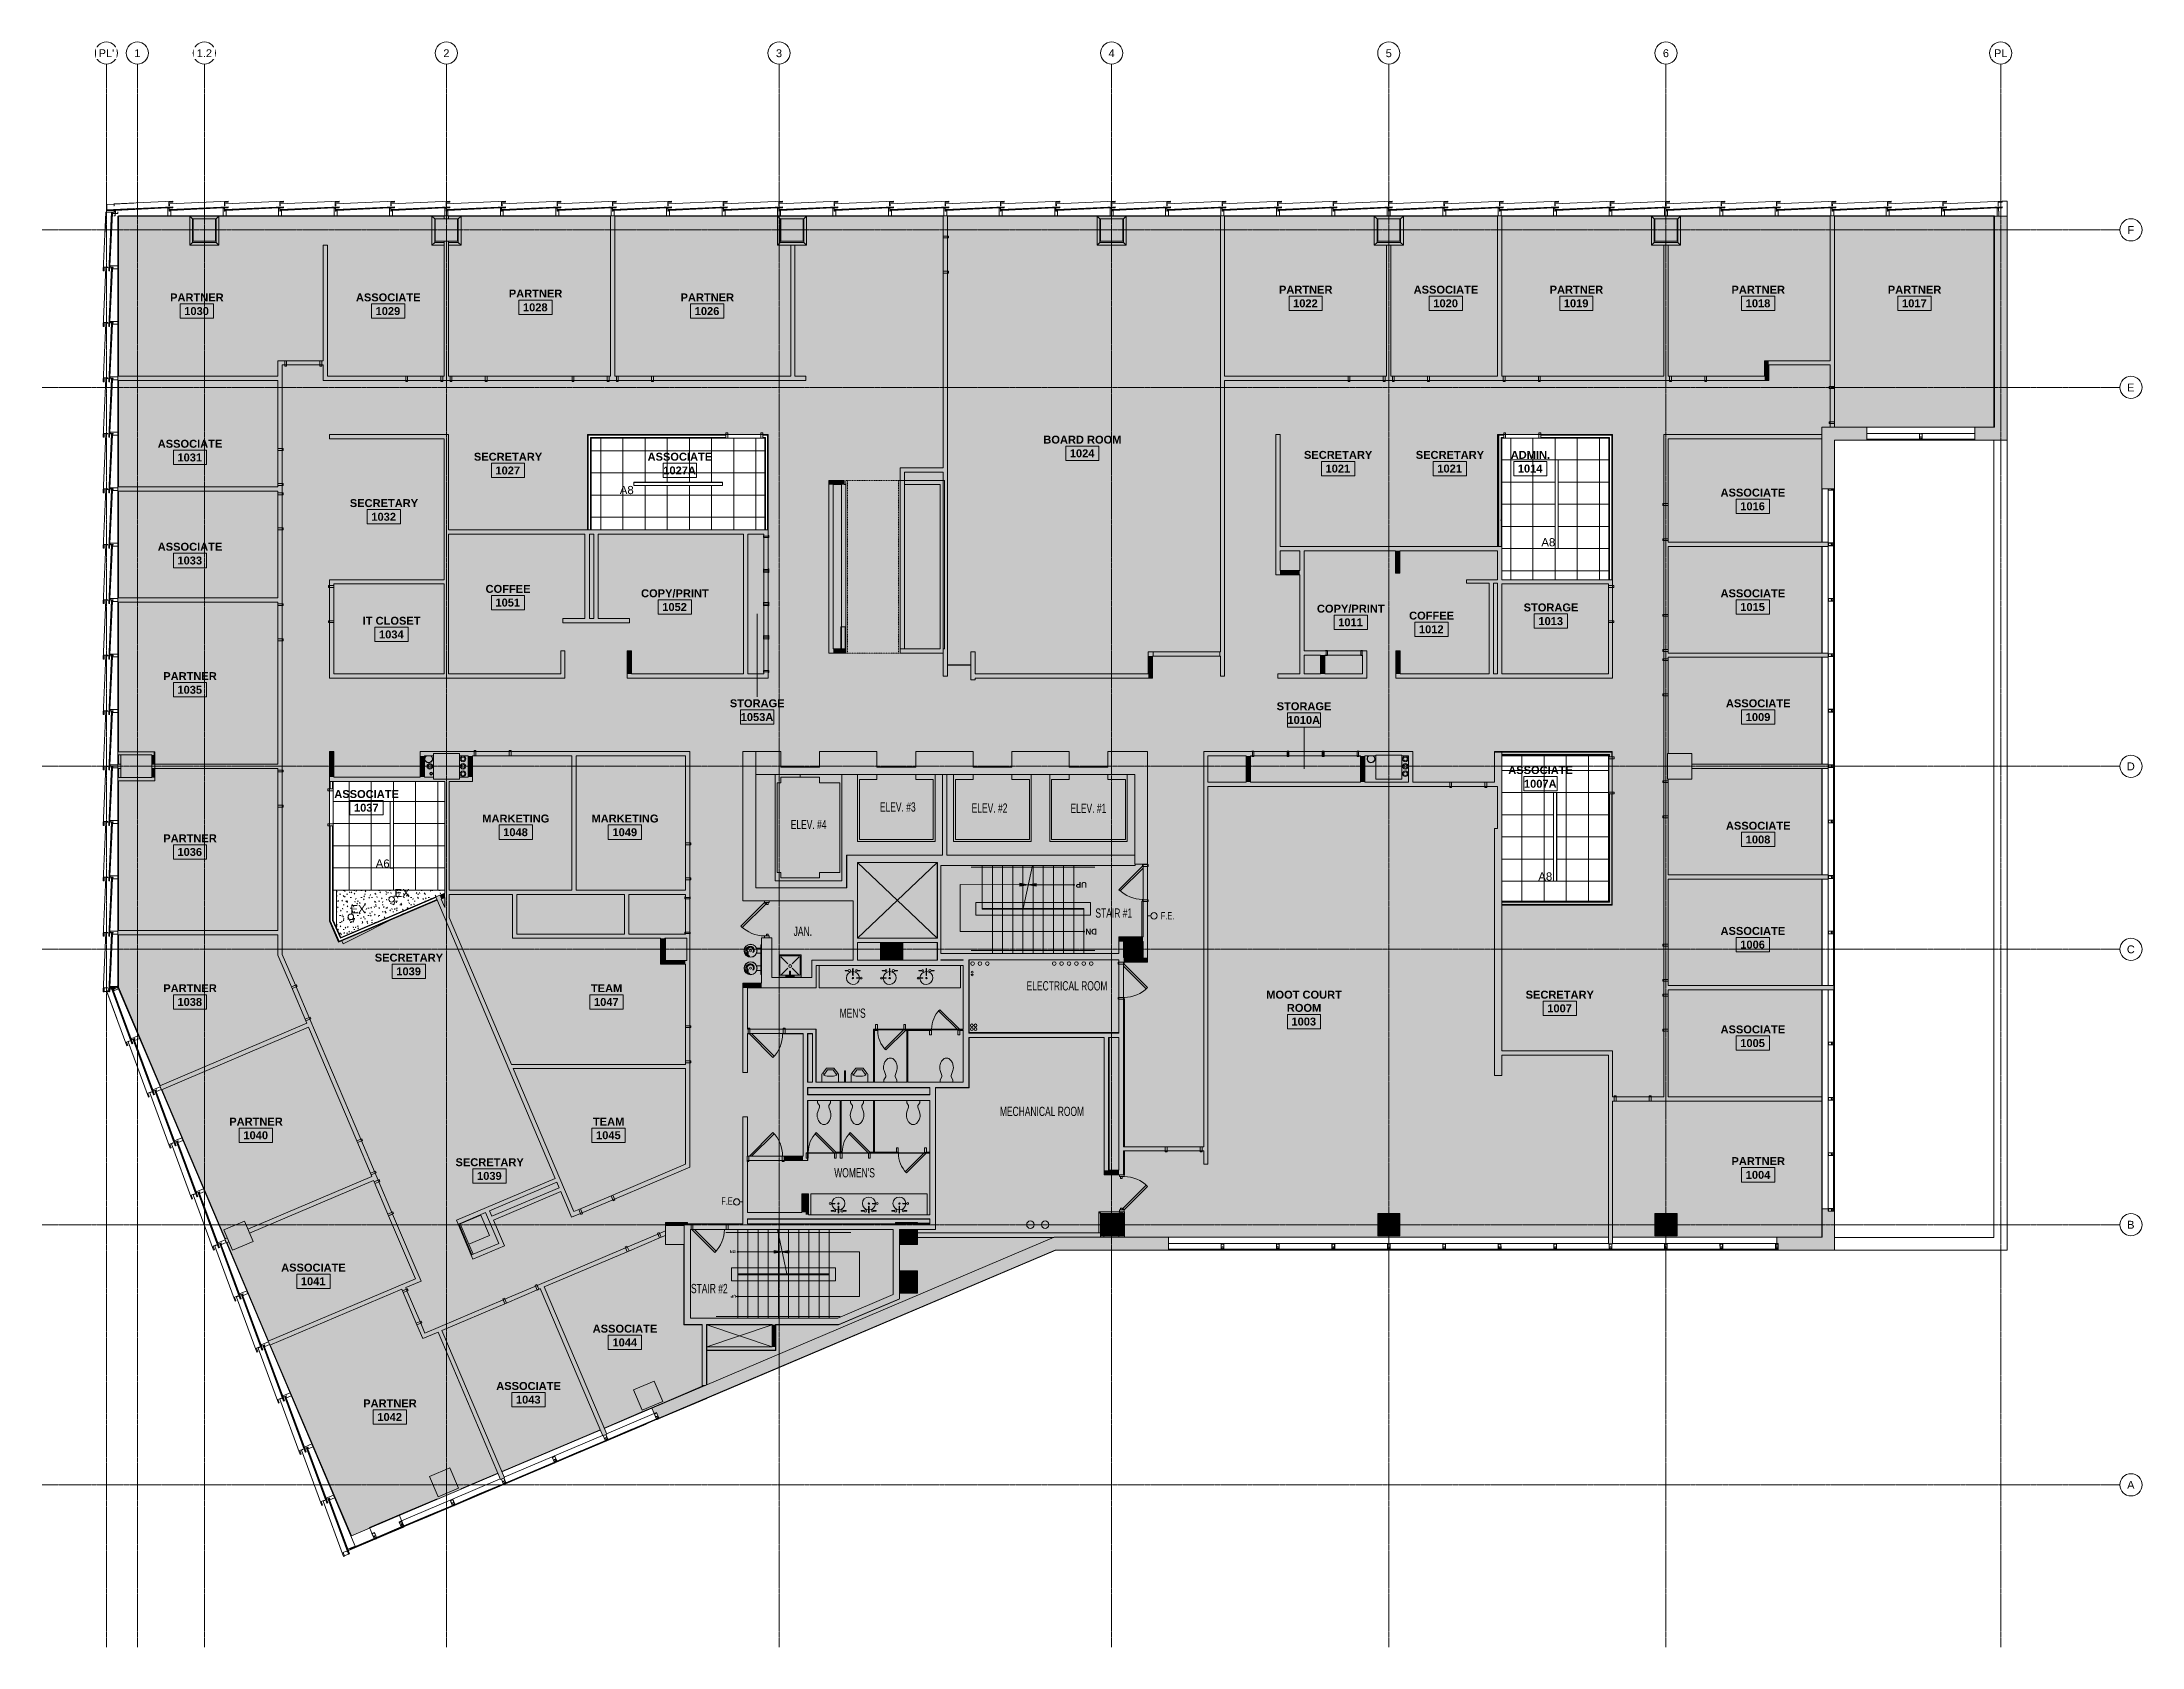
# Model space of a CAD drawing. Header units: inches. Extents: x -203 to 2908, y -968 to 768.
# Drawn here: x -203 to 2070, y -968 to 768 of the extents above; entities that cross this region are included whole.
import ezdxf

# ---------------------------------------------------------------- set-up
doc = ezdxf.new("R2010")
doc.units = ezdxf.units.IN
doc.header["$MEASUREMENT"] = 0
for name, pattern in [('Grid Line 1_2_', [0.875, 0.5, -0.125, 0.125, -0.125]), ('Hidden 1_8_', [0.1875, 0.125, -0.0625]), ('Overhead 1_16_', [0.101562, 0.0625, -0.039062])]:
    doc.linetypes.add(name, pattern=pattern)
for name, color, linetype, lineweight in [('A-Anno-Bldg', 7, 'Continuous', 9), ('A-AREA-IDEN', 2, 'Continuous', 9), ('A-Bldg-Patt', 7, 'Continuous', 9), ('A-CLNG', 13, 'Continuous', 13), ('A-CLNG-PATT', 13, 'Continuous', 13), ('A-COLS', 52, 'Continuous', 13), ('A-Cols-Bldg', 7, 'Continuous', 9), ('A-DETL-GENF', 92, 'Continuous', 9), ('A-DETL-HDLN', 90, 'Hidden 1_8_', 9), ('A-DETL-THIN', 151, 'Continuous', 9), ('A-DOOR', 31, 'Continuous', 13), ('A-Door-Exst', 7, 'Continuous', 9), ('A-DOOR-FRAM', 31, 'Continuous', 20), ('A-Flor-Eqpm', 7, 'Continuous', 9), ('A-Flor-Evtr', 7, 'Continuous', 9), ('A-Flor-Pfix-Exst', 7, 'Continuous', 9), ('A-Flor-Strs-Exst', 7, 'Continuous', 9), ('A-Glaz-Exst', 7, 'Continuous', 9), ('A-WALL', 113, 'Continuous', 13), ('A-Wall-Exst', 7, 'Continuous', 9), ('A-WALL-FULL', 7, 'Continuous', 9), ('A-WALL-PATT', 111, 'Continuous', 13), ('E-LITE-EQPM', 33, 'Continuous', 9), ('E-LITE-EQPM-IDEN', 33, 'Continuous', 9), ('I-WALL', 2, 'Continuous', 9), ('Jenner and Block 11fl_BB_dwg', 8, 'Continuous', 9), ('S-GRID', 1, 'Continuous', 9), ('S-GRID-IDEN', 1, 'Continuous', 9), ('S-STRS-MBND', 31, 'Continuous', 13)]:
    doc.layers.add(name, color=color, linetype=linetype, lineweight=lineweight)
doc.styles.add('Arial', font='arial.ttf', dxfattribs={"height": 8.851796})
doc.styles.add('Arial Narrow', font='ARIALN.TTF', dxfattribs={"width": 0.8, "height": 8})
doc.styles.add('Arial Narrow_1', font='ARIALN.TTF', dxfattribs={"width": 0.8, "height": 10})
doc.styles.add('Arial_B', font='arialbd.ttf', dxfattribs={"height": 6.190476})
doc.styles.add('Arial_B_1', font='arialbd.ttf', dxfattribs={"height": 3.095238})
doc.styles.add('Swis721 Lt BT', font='swissl.ttf', dxfattribs={"height": 8.514638})
doc.styles.add('Swis721 Lt BT_B', font='', dxfattribs={"height": 8.583975})
doc.styles.get('Swis721 Lt BT_B').set_extended_font_data('Swis721 Lt BT', bold=True)
pattern_1 = [(0, (0, 0), (30.72, 7.68), [1.267, -21.773, 1.267, -21.773, -122.88]), (0, (0, 0), (30.72, 7.68), [-46.08, 1.267, -44.813, 1.267, -21.773, -53.76]), (0, (0, 0), (30.72, 7.68), [-115.2, 1.267, -14.093, 1.267, -37.133]), (120, (11.52, 3.84), (-22.011075, 22.7643), [1.267, -21.773, 1.267, -21.773, -122.88]), (120, (11.52, 3.84), (-22.011075, 22.7643), [-46.08, 1.267, -44.813, 1.267, -21.773, -53.76]), (120, (11.52, 3.84), (-22.011075, 22.7643), [-115.2, 1.267, -14.093, 1.267, -37.133]), (240, (15.36, 19.2), (-8.708925, -30.4443), [1.267, -21.773, 1.267, -21.773, -122.88]), (240, (15.36, 19.2), (-8.708925, -30.4443), [-46.08, 1.267, -44.813, 1.267, -21.773, -53.76]), (240, (15.36, 19.2), (-8.708925, -30.4443), [-115.2, 1.267, -14.093, 1.267, -37.133])]
pattern_2 = [(270, (1458.733, 196.275), (-24, -1e-15), []), (180, (1458.733, 196.275), (3e-15, 24), [])]
pattern_3 = [(90, (1422.733, 172.275), (24, -1e-15), []), (0, (1422.733, 172.275), (0, -24), [])]

msp = doc.modelspace()

# ---------------------------------------------------------------- texts
at = {"layer": 'A-AREA-IDEN', "char_height": 8.58, "attachment_point": 2, "line_spacing_factor": 0.998538, "style": 'Swis721 Lt BT_B'}
for s, insert, width in [('PARTNER', (331.2, 500.6), 62.748), ('PARTNER', (1164.8, 504.8), 62.748), ('ASSOCIATE', (1316.6, 504.8), 76.032), ('PARTNER', (1457.8, 504.8), 62.748), ('PARTNER', (1654.6, 504.8), 62.748), ('PARTNER', (1823.8, 504.8), 62.748), ('PARTNER', (-35.4, 496.4), 62.748), ('1030', (-35.7, 481.6), 30.672), ('ASSOCIATE', (171.7, 496.4), 76.032), ('1029', (171.4, 481.6), 30.672), ('1028', (330.9, 485.7), 30.672), ('PARTNER', (517.1, 496.4), 62.748), ('1026', (516.8, 481.6), 30.672), ('1022', (1164.5, 490), 30.672), ('1020', (1316.3, 490), 30.672), ('1019', (1457.5, 490), 30.672), ('1018', (1654.4, 490), 30.672), ('1017', (1823.6, 490), 30.672), ('BOARD ROOM', (923.1, 342.5), 94.932), ('ASSOCIATE', (-42.8, 338), 76.032), ('1031', (-43.1, 323.2), 30.672), ('SECRETARY', (301.4, 324), 79.488), ('ASSOCIATE', (487.4, 324), 76.032), ('1024', (922.8, 327.7), 30.672), ('SECRETARY', (1199.9, 326), 79.488), ('SECRETARY', (1320.9, 326), 79.488), ('ADMIN.', (1408, 326), 48.06), ('1027', (301.1, 309.1), 30.672), ('1027A', (487.1, 309.1), 39.528), ('1021', (1199.6, 311.2), 30.672), ('1021', (1320.6, 311.2), 30.672), ('1014', (1407.7, 311.2), 30.672), ('SECRETARY', (167.1, 273.8), 79.488), ('ASSOCIATE', (1648.8, 285.2), 76.032), ('1032', (166.8, 259), 30.672), ('1016', (1648.5, 270.4), 30.672), ('ASSOCIATE', (-42.8, 226.6), 76.032), ('1033', (-43.1, 211.7), 30.672), ('COFFEE', (301.4, 181), 54.864), ('1051', (301.1, 166.2), 30.672), ('COPY/PRINT', (482, 176.2), 81.324), ('1052', (481.7, 161.4), 30.672), ('COPY/PRINT', (1213.6, 159.6), 81.324), ('STORAGE', (1430.3, 160.9), 65.016), ('ASSOCIATE', (1648.8, 176.2), 76.032), ('1015', (1648.5, 161.4), 30.672), ('IT CLOSET', (175.4, 146.5), 68.688), ('1011', (1213.3, 144.8), 30.672), ('COFFEE', (1301, 152.1), 54.864), ('1012', (1300.7, 137.3), 30.672), ('1013', (1430, 146.1), 30.672), ('1034', (175.1, 131.7), 30.672), ('PARTNER', (-42.8, 86.6), 62.748), ('1035', (-43.1, 71.8), 30.672), ('STORAGE', (571.1, 57.2), 65.016), ('STORAGE', (1163, 54), 65.016), ('ASSOCIATE', (1654.6, 57.2), 76.032), ('1053A', (570.9, 42.3), 39.528), ('1010A', (1162.7, 39.1), 39.528), ('1009', (1654.4, 42.3), 30.672), ('ASSOCIATE', (1419, -15.1), 76.032), ('ASSOCIATE', (148.3, -41), 76.032), ('1007A', (1418.7, -29.9), 39.528), ('1037', (148, -55.8), 30.672), ('MARKETING', (309.8, -67.5), 79.812), ('MARKETING', (428, -67.5), 79.812), ('PARTNER', (-42.8, -88.9), 62.748), ('1048', (309.5, -82.3), 30.672), ('1049', (427.8, -82.3), 30.672), ('ASSOCIATE', (1654.6, -75.3), 76.032), ('1008', (1654.4, -90.2), 30.672), ('1036', (-43.1, -103.7), 30.672), ('ASSOCIATE', (1648.8, -189.1), 76.032), ('1006', (1648.5, -203.9), 30.672), ('SECRETARY', (194.1, -218), 79.488), ('1039', (193.8, -232.9), 30.672), ('PARTNER', (-42.8, -251.1), 62.748), ('1038', (-43.1, -266), 30.672), ('TEAM', (408.1, -251.1), 36.936), ('1047', (407.8, -266), 30.672), ('MOOT COURT\\PROOM', (1163, -258.1), 92.988), ('SECRETARY', (1439.8, -258.1), 79.488), ('1003', (1162.7, -287.2), 30.672), ('1007', (1439.6, -272.9), 30.672), ('ASSOCIATE', (1648.8, -295.7), 76.032), ('1005', (1648.5, -310.5), 30.672), ('PARTNER', (28.6, -395.4), 62.748), ('TEAM', (410.3, -395.4), 36.936), ('1040', (28.3, -410.2), 30.672), ('1045', (410, -410.2), 30.672), ('SECRETARY', (281.5, -439.4), 79.488), ('1039', (281.2, -454.2), 30.672), ('PARTNER', (1654.6, -438.2), 62.748), ('1004', (1654.4, -453.1), 30.672), ('ASSOCIATE', (90.8, -553.4), 76.032), ('1041', (90.5, -568.2), 30.672), ('ASSOCIATE', (428, -619.5), 76.032), ('1044', (427.8, -634.4), 30.672), ('ASSOCIATE', (323.6, -681.5), 76.032), ('PARTNER', (173.6, -700.3), 62.748), ('1043', (323.3, -696.3), 30.672), ('1042', (173.3, -715.1), 30.672)]:
    msp.add_mtext(s, dxfattribs=dict(at, insert=insert, width=width))
at = {"layer": 'E-LITE-EQPM-IDEN', "char_height": 8.85, "attachment_point": 2, "line_spacing_factor": 0.938532, "style": 'Arial'}
for s, insert, width in [('A8', (429.9, 288.1), 18.036), ('A8', (1427.4, 231.6), 18.036), ('A6', (165.7, -116.1), 18.036), ('A8', (1424.1, -130.1), 18.036), ('EX', (186.8, -147.9), 19.656), ('EX', (139, -165.4), 19.656)]:
    msp.add_mtext(s, dxfattribs=dict(at, insert=insert, width=width))

# ---------------------------------------------------------------- blocks, each defined once
blk = doc.blocks.new('Single Flush - OTJ_SOLIDFLUSH_ALUM-5493998-LEVEL 10 - RCP')
at = {"layer": 'A-DOOR-FRAM', "color": 8}
for p, q in [((-20, -3.4375), (-20, 2.3125)), ((-20, 2.3125), (-18, 2.3125)), ((-18, -3.4375), (-18, 2.3125)), ((18.000004, -3.4375), (18.000004, 2.3125)), ((18.000004, 2.3125), (20.000004, 2.3125)), ((20.000004, -3.4375), (20.000004, 2.3125)), ((-20, -3.4375), (-18, -3.4375)), ((18.000004, -3.4375), (20.000004, -3.4375))]:
    blk.add_line(p, q, dxfattribs=at)
blk = doc.blocks.new('Single Flush - OTJ_SOLIDFLUSH_ALUM-5493996-LEVEL 10 - RCP')
at = {"layer": 'A-DOOR-FRAM', "color": 8}
for p, q in [((-20, 3.4375), (-20, -2.3125)), ((-20, 3.4375), (-18, 3.4375)), ((-18, 3.4375), (-18, -2.3125)), ((18.000004, 3.4375), (18.000004, -2.3125)), ((18.000004, 3.4375), (20.000004, 3.4375)), ((20.000004, 3.4375), (20.000004, -2.3125)), ((-20, -2.3125), (-18, -2.3125)), ((18.000004, -2.3125), (20.000004, -2.3125))]:
    blk.add_line(p, q, dxfattribs=at)
blk = doc.blocks.new('Double Flush - Int-F-WDMF-36_ x 84_-5495125-LEVEL 10 - RCP')
at = {"layer": 'A-DOOR-FRAM', "color": 8}
for p, q in [((-20, 2.8125), (-20, 2.3125)), ((-20, 2.8125), (-18, 2.8125)), ((-20, 2.3125), (-19.5, 2.3125)), ((-19.5, 2.3125), (-19.5, -2.3125)), ((-18, 2.8125), (-18, -2.8125)), ((18.000004, 2.8125), (18.000004, -2.8125)), ((18.000004, 2.8125), (20.000004, 2.8125)), ((19.500004, 2.3125), (19.500004, -2.3125)), ((19.500004, 2.3125), (20.000004, 2.3125)), ((20.000004, 2.8125), (20.000004, 2.3125)), ((-20, -2.8125), (-20, -2.3125)), ((-20, -2.3125), (-19.5, -2.3125)), ((-20, -2.8125), (-18, -2.8125)), ((18.000004, -2.8125), (20.000004, -2.8125)), ((19.500004, -2.3125), (20.000004, -2.3125)), ((20.000004, -2.8125), (20.000004, -2.3125))]:
    blk.add_line(p, q, dxfattribs=at)
blk = doc.blocks.new('Double Flush - Int-F-WDMF-36_ x 84_-5494796-LEVEL 10 - RCP')
at = {"layer": 'A-DOOR-FRAM', "color": 8}
for p, q in [((-20, 2.8125), (-18, 2.8125)), ((-20, 2.8125), (-20, 2.3125)), ((-20, 2.3125), (-19.5, 2.3125)), ((-19.5, -2.3125), (-19.5, 2.3125)), ((-18, -2.8125), (-18, 2.8125)), ((18.000004, -2.8125), (18.000004, 2.8125)), ((18.000004, 2.8125), (20.000004, 2.8125)), ((19.500004, 2.3125), (20.000004, 2.3125)), ((19.500004, -2.3125), (19.500004, 2.3125)), ((20.000004, 2.8125), (20.000004, 2.3125)), ((-20, -2.3125), (-19.5, -2.3125)), ((-20, -2.8125), (-20, -2.3125)), ((-20, -2.8125), (-18, -2.8125)), ((18.000004, -2.8125), (20.000004, -2.8125)), ((19.500004, -2.3125), (20.000004, -2.3125)), ((20.000004, -2.8125), (20.000004, -2.3125))]:
    blk.add_line(p, q, dxfattribs=at)
blk = doc.blocks.new('Single Flush - OTJ_SOLIDFLUSH_ALUM-5493999-LEVEL 10 - RCP')
at = {"layer": 'A-DOOR-FRAM', "color": 8}
for p, q in [((-20, -3.25), (-20, 2.5)), ((-20, 2.5), (-18, 2.5)), ((-18, -3.25), (-18, 2.5)), ((18.000004, -3.25), (18.000004, 2.5)), ((18.000004, 2.5), (20.000004, 2.5)), ((20.000004, -3.25), (20.000004, 2.5)), ((-20, -3.25), (-18, -3.25)), ((18.000004, -3.25), (20.000004, -3.25))]:
    blk.add_line(p, q, dxfattribs=at)
blk = doc.blocks.new('Single Flush - 2_7-4846041-LEVEL 10 - RCP')
at = {"layer": 'A-DOOR-FRAM', "color": 8}
for p, q in [((-16.25, -5.5), (-16.25, 0.25)), ((-16.25, 0.25), (-14.25, 0.25)), ((-14.25, -5.5), (-14.25, 0.25)), ((14.250004, -5.5), (14.250004, 0.25)), ((14.250004, 0.25), (16.250004, 0.25)), ((16.250004, -5.5), (16.250004, 0.25)), ((-16.25, -5.5), (-14.25, -5.5)), ((14.250004, -5.5), (16.250004, -5.5))]:
    blk.add_line(p, q, dxfattribs=at)
blk = doc.blocks.new('Single Flush - 2_7-4846023-LEVEL 10 - RCP')
at = {"layer": 'A-DOOR-FRAM', "color": 8}
for p, q in [((-16.25, 5.5), (-16.25, -0.25)), ((-16.25, 5.5), (-14.25, 5.5)), ((-14.25, 5.5), (-14.25, -0.25)), ((14.250004, 5.5), (14.250004, -0.25)), ((14.250004, 5.5), (16.250004, 5.5)), ((16.250004, 5.5), (16.250004, -0.25)), ((-16.25, -0.25), (-14.25, -0.25)), ((14.250004, -0.25), (16.250004, -0.25))]:
    blk.add_line(p, q, dxfattribs=at)
blk = doc.blocks.new('Single Flush - OTJ_SOLIDFLUSH_ALUM-5493997-LEVEL 10 - RCP')
at = {"layer": 'A-DOOR-FRAM', "color": 8}
for p, q in [((-20, 3.25), (-20, -2.5)), ((-20, 3.25), (-18, 3.25)), ((-18, 3.25), (-18, -2.5)), ((18.000004, 3.25), (18.000004, -2.5)), ((18.000004, 3.25), (20.000004, 3.25)), ((20.000004, 3.25), (20.000004, -2.5)), ((-20, -2.5), (-18, -2.5)), ((18.000004, -2.5), (20.000004, -2.5))]:
    blk.add_line(p, q, dxfattribs=at)
blk = doc.blocks.new('Single Flush - OTJ_SOLIDFLUSH_ALUM-5495043-LEVEL 10 - RCP')
at = {"layer": 'A-DOOR-FRAM', "color": 8}
for p, q in [((-20, -2.75), (-20, 3)), ((-20, 3), (-18, 3)), ((-18, -2.75), (-18, 3)), ((18.000004, -2.75), (18.000004, 3)), ((18.000004, 3), (20.000004, 3)), ((20.000004, -2.75), (20.000004, 3)), ((-20, -2.75), (-18, -2.75)), ((18.000004, -2.75), (20.000004, -2.75))]:
    blk.add_line(p, q, dxfattribs=at)
blk = doc.blocks.new('Single Flush - OTJ_SOLIDFLUSH_Side Lite-5611451-LEVEL 10 - RCP')
at = {"layer": 'A-DOOR-FRAM'}
for p, q in [((-20, 3.875), (-20, -1.875)), ((-20, 3.875), (-18, 3.875)), ((-18, 3.875), (-18, -1.875)), ((18.000004, 3.875), (18.000004, -1.875)), ((18.000004, 3.875), (20.000004, 3.875)), ((20.000004, 3.875), (20.000004, -1.875)), ((-20, -1.875), (-18, -1.875)), ((18.000004, -1.875), (20.000004, -1.875))]:
    blk.add_line(p, q, dxfattribs=at)
blk = doc.blocks.new('Single Flush - OTJ_SOLIDFLUSH_Side Lite-5611454-LEVEL 10 - RCP')
at = {"layer": 'A-DOOR-FRAM'}
for p, q in [((-20, -3.875), (-20, 1.875)), ((-20, 1.875), (-18, 1.875)), ((-18, -3.875), (-18, 1.875)), ((18.000004, -3.875), (18.000004, 1.875)), ((18.000004, 1.875), (20.000004, 1.875)), ((20.000004, -3.875), (20.000004, 1.875)), ((-20, -3.875), (-18, -3.875)), ((18.000004, -3.875), (20.000004, -3.875))]:
    blk.add_line(p, q, dxfattribs=at)
blk = doc.blocks.new('Rectangular Column - 24_ x 24_-5090804-LEVEL 10 - RCP')
at = {"layer": 'A-COLS', "lineweight": 9}
blk.add_hatch(color=7, dxfattribs=at).paths.add_polyline_path([(-12, -12), (12, -12), (12, 12), (-12, 12), (-12, -11.6)], flags=0)
at = {"layer": 'A-COLS', "color": 8, "lineweight": 20}
for p, q in [((-12, 12), (12, 12)), ((-12, -12), (-12, 12)), ((12, 12), (12, -12)), ((12, -12), (-12, -12))]:
    blk.add_line(p, q, dxfattribs=at)
blk = doc.blocks.new('a-light Accolade D5 - Recessed - Ceiling or Wall - 8_-0_-5087651-LEVEL 10 - RCP')
at = {"layer": 'E-LITE-EQPM'}
for p, q in [((-47.9, -2.3), (-47.9, 1.1)), ((-47.9, 1.1), (47.9, 1.1)), ((47.9, 1.1), (47.9, -2.3)), ((47.9, -2.3), (-47.9, -2.3))]:
    blk.add_line(p, q, dxfattribs=at)
blk = doc.blocks.new('a-light Accolade D5 - Recessed - Ceiling or Wall - 6_0_-5100001-LEVEL 10 - RCP')
at = {"layer": 'E-LITE-EQPM'}
for p, q in [((-35.9, -2.3), (-35.9, 1.1)), ((-35.9, 1.1), (35.9, 1.1)), ((35.9, 1.1), (35.9, -2.3)), ((35.9, -2.3), (-35.9, -2.3))]:
    blk.add_line(p, q, dxfattribs=at)
blk = doc.blocks.new('L-Recessed Circular - Wall Washer - 6_-5083336-LEVEL 10 - RCP')
at = {"layer": 'E-LITE-EQPM', "color": 55}
for p in [(-3, -3), (3, -3)]:
    blk.add_line(p, (0, -6.4), dxfattribs=at)
for start, end in [(360, 180), (180, 360)]:
    blk.add_arc((0, 0), 3, start, end, dxfattribs=at)
blk = doc.blocks.new('Jenner and Block 11fl_BB_dwg_sink-flat-4-5551894-LEVEL 10 - RCP')
at = {"layer": 'A-Flor-Pfix-Exst'}
for p, q in [((-0.3, -13), (-0.3, -20)), ((0.2, -13), (0.2, -20)), ((8, -9.8), (4, -9.8)), ((8, -10.2), (4, -10.2))]:
    blk.add_line(p, q, dxfattribs=at)
at = {"layer": 'A-Flor-Pfix-Exst', "flags": 128}
for points in [[(-5.2, -17.7), (-8.3, -17.7), (-8.3, -18.2), (-5.2, -18.2)], [(5, -17.7), (8, -17.7), (8, -18.2), (5, -18.2)]]:
    blk.add_lwpolyline(points, dxfattribs=at)
at = {"layer": 'A-Flor-Pfix-Exst'}
for centre, radius in [((-4, -18), 1.25), ((0, -10), 0.75), ((4, -18), 1), ((9, -10), 1)]:
    blk.add_circle(centre, radius, dxfattribs=at)
for centre, radius, start, end in [((0, -10), 7, 2.0467, 267.9533), ((0, -13), 0.25, 360, 180), ((0, -20), 0.25, 180, 360), ((0, -10), 7, 272.0467, 357.9533), ((4, -10), 0.25, 90, 270)]:
    blk.add_arc(centre, radius, start, end, dxfattribs=at)
blk = doc.blocks.new('Jenner and Block 11fl_BB_dwg_sink-flat-4-5551895-LEVEL 10 - RCP')
at = {"layer": 'A-Flor-Pfix-Exst'}
for p, q in [((-0.3, -13), (-0.3, -20)), ((0.2, -13), (0.2, -20)), ((8, -9.8), (4, -9.8)), ((8, -10.2), (4, -10.2))]:
    blk.add_line(p, q, dxfattribs=at)
at = {"layer": 'A-Flor-Pfix-Exst', "flags": 128}
for points in [[(-5.2, -17.7), (-8.3, -17.7), (-8.3, -18.2), (-5.2, -18.2)], [(5, -17.7), (8, -17.7), (8, -18.2), (5, -18.2)]]:
    blk.add_lwpolyline(points, dxfattribs=at)
at = {"layer": 'A-Flor-Pfix-Exst'}
for centre, radius in [((-4, -18), 1.25), ((0, -10), 0.75), ((4, -18), 1), ((9, -10), 1)]:
    blk.add_circle(centre, radius, dxfattribs=at)
for centre, radius, start, end in [((0, -10), 7, 2.0467, 267.9533), ((0, -13), 0.25, 360, 180), ((0, -20), 0.25, 180, 360), ((0, -10), 7, 272.0467, 357.9533), ((4, -10), 0.25, 90, 270)]:
    blk.add_arc(centre, radius, start, end, dxfattribs=at)
blk = doc.blocks.new('Jenner and Block 11fl_BB_dwg_sink-flat-4-5551896-LEVEL 10 - RCP')
at = {"layer": 'A-Flor-Pfix-Exst'}
for p, q in [((-0.3, -13), (-0.3, -20)), ((0.2, -13), (0.2, -20)), ((8, -9.8), (4, -9.8)), ((8, -10.2), (4, -10.2))]:
    blk.add_line(p, q, dxfattribs=at)
at = {"layer": 'A-Flor-Pfix-Exst', "flags": 128}
for points in [[(-5.2, -17.7), (-8.3, -17.7), (-8.3, -18.2), (-5.2, -18.2)], [(5, -17.7), (8, -17.7), (8, -18.2), (5, -18.2)]]:
    blk.add_lwpolyline(points, dxfattribs=at)
at = {"layer": 'A-Flor-Pfix-Exst'}
for centre, radius in [((-4, -18), 1.25), ((0, -10), 0.75), ((4, -18), 1), ((9, -10), 1)]:
    blk.add_circle(centre, radius, dxfattribs=at)
for centre, radius, start, end in [((0, -10), 7, 2.0467, 267.9533), ((0, -13), 0.25, 360, 180), ((0, -20), 0.25, 180, 360), ((0, -10), 7, 272.0467, 357.9533), ((4, -10), 0.25, 90, 270)]:
    blk.add_arc(centre, radius, start, end, dxfattribs=at)
blk = doc.blocks.new('Jenner and Block 11fl_BB_dwg__Dot-5551897-LEVEL 10 - RCP')
at = {"layer": 'A-Flor-Strs-Exst'}
blk.add_line((-0.5, 0), (-1, 0), dxfattribs=at)
for start, end in [(360, 180), (180, 360)]:
    blk.add_arc((0, 0), 0.25, start, end, dxfattribs=at)
blk = doc.blocks.new('Jenner and Block 11fl_BB_dwg__Dot-5551898-LEVEL 10 - RCP')
at = {"layer": 'A-Flor-Strs-Exst'}
blk.add_line((-0.5, 0), (-1, 0), dxfattribs=at)
for start, end in [(360, 180), (180, 360)]:
    blk.add_arc((0, 0), 0.25, start, end, dxfattribs=at)
blk = doc.blocks.new('Jenner and Block 11fl_BB_dwg_CW-60-5551899-LEVEL 10 - RCP')
at = {"layer": 'A-Glaz-Exst'}
for p, q in [((12.2, 3.7), (9.2, -59.6)), ((12.7, 3.8), (9.7, -59.8)), ((12.7, 3.6), (11.9, 3.7)), ((3.3, -1.6), (11.5, -1.6)), ((11.4, -1.2), (11.5, -1.2)), ((11.4, -1.3), (11.5, -1.3)), ((11.5, -0.2), (11.5, -1.2)), ((11.7, -0.9), (11.5, -0.9)), ((11.7, -0.9), (11.7, -0.9)), ((11.7, -0.9), (11.7, -0.9)), ((11.7, -1), (11.7, -1)), ((11.7, -1), (11.7, -1)), ((11.7, -1.1), (11.7, -1.1)), ((11.7, -1.1), (11.7, -1.1)), ((11.7, -1.2), (11.7, -1.2)), ((11.7, -1.2), (11.7, -1.2)), ((11.7, -1.3), (11.7, -1.3)), ((11.7, -1.3), (11.7, -1.3)), ((11.7, -1.4), (11.7, -1.4)), ((11.7, -1.4), (11.7, -1.4)), ((11.7, -1.5), (11.7, -1.5)), ((11.7, -1.5), (11.7, -1.5)), ((11.7, -1.6), (11.7, -1.6)), ((11.7, -1.6), (11.7, -1.6)), ((8.7, -58.7), (8.8, -58.7)), ((8.7, -58.8), (8.7, -58.8)), ((8.9, -59.1), (8.7, -59.1)), ((9, -58.4), (9, -58.4)), ((9, -58.4), (9, -58.4)), ((9, -58.5), (9, -58.5)), ((9, -58.5), (9, -58.5)), ((9, -58.6), (9, -58.6)), ((9, -58.6), (9, -58.6)), ((9, -58.7), (9, -58.7)), ((9, -58.7), (9, -58.7)), ((9, -58.8), (9, -58.8)), ((9, -58.8), (9, -58.8)), ((9, -58.9), (9, -58.9)), ((9, -58.9), (9, -58.9)), ((9, -59), (9, -59)), ((9, -59), (9, -59)), ((9, -59.1), (9, -59.1)), ((9, -59.1), (9, -59.1)), ((9, -59.6), (9.7, -59.7))]:
    blk.add_line(p, q, dxfattribs=at)
at = {"layer": 'A-Glaz-Exst', "flags": 128}
for points in [[(11.6, -0.2), (8.1, -0.2), (8.1, 0), (8.1, -0.2)], [(10, -59.8), (13, 3.8), (12.7, 3.8), (12, 3.8), (11.8, -0.3), (11.7, -1.6), (9, -58.4), (9, -59.8), (10, -59.8)], [(14.1, 0), (14.1, -0.3), (17.8, -0.3), (18, 3.8), (19, 3.8), (16, -59.8), (14.1, -59.8), (14.1, -60)], [(11.5, -0.9), (11.5, -1.2), (11.4, -1.2), (11.4, -1.2), (11.4, -1.2), (11.3, -1.2), (11.3, -1.2), (11.3, -1.3), (11.4, -1.3), (11.4, -1.3), (11.4, -1.3), (11.5, -1.3), (11.5, -1.3)], [(11.4, -1.2), (11.4, -1.2), (11.4, -1.1), (11.3, -1.1), (11.3, -1.2), (11.3, -1.2), (11.3, -1.3), (11.3, -1.3), (11.4, -1.3), (11.4, -1.3), (11.4, -1.3)], [(11.5, -1.6), (11.5, -1.3), (11.5, -1.6), (11.7, -1.6)], [(9, -58.4), (8.7, -58.4), (3, -58.4), (3, -59.8), (3, -58.4)], [(3, -59.8), (3.1, -59.8), (3.1, -60)], [(8.7, -58.8), (8.7, -59.8), (8.1, -59.8), (8.1, -60)], [(8.7, -59.1), (8.7, -58.8), (8.7, -58.8), (8.7, -58.8), (8.7, -58.8), (8.6, -58.8), (8.6, -58.7), (8.6, -58.7), (8.7, -58.7), (8.7, -58.7), (8.7, -58.7), (8.8, -58.7), (8.8, -58.4)], [(8.7, -58.8), (8.7, -58.8), (8.7, -58.8), (8.6, -58.8), (8.6, -58.8), (8.6, -58.7), (8.6, -58.7), (8.6, -58.6), (8.7, -58.7), (8.7, -58.7), (8.7, -58.7)], [(8.8, -58.7), (8.8, -58.4), (8.8, -58.7), (8.8, -58.7)]]:
    blk.add_lwpolyline(points, dxfattribs=at)
at = {"layer": 'A-Glaz-Exst'}
for centre, radius, start, end in [((11.4, -1.2), 0.0249, 177.3555, 267.3555), ((11.4, -1.2), 0.0305, 271.5516, 353.6896), ((11.4, -1.2), 0.0249, 87.3555, 177.3555), ((11.4, -1.3), 0.0305, 1.0214, 83.1594), ((11.6, 0), 0.258, 238.8655, 297.0089), ((11.6, -0.1), 0.258, 238.8655, 297.0089), ((11.6, -0.2), 0.258, 238.8655, 297.0089), ((11.6, -0.3), 0.258, 238.8655, 297.0089), ((11.6, -0.4), 0.258, 238.8655, 297.0089), ((11.6, -0.5), 0.258, 238.8655, 297.0089), ((11.6, -0.6), 0.258, 238.8655, 297.0089), ((11.5, -1.2), 0.0249, 357.3555, 87.3555), ((11.5, -1.2), 0.0249, 267.3555, 357.3555), ((11.7, -0.9), 0.0234, 267.297, 87.297), ((11.7, -0.9), 0.0234, 175.8685, 267.297), ((11.7, -1), 0.0234, 87.297, 267.297), ((11.7, -1), 0.0234, 267.297, 87.297), ((11.7, -1.1), 0.0234, 87.297, 267.297), ((11.7, -1.1), 0.0234, 267.297, 87.297), ((11.7, -1.2), 0.0234, 87.297, 267.297), ((11.7, -1.2), 0.0234, 267.297, 87.297), ((11.7, -1.2), 0.0234, 87.297, 267.297), ((11.7, -1.3), 0.0234, 267.297, 87.297), ((11.7, -1.3), 0.0234, 87.297, 267.297), ((11.7, -1.4), 0.0234, 267.297, 87.297), ((11.7, -1.4), 0.0234, 87.297, 267.297), ((11.7, -1.5), 0.0234, 267.297, 87.297), ((11.7, -1.5), 0.0234, 87.297, 267.297), ((11.7, -1.6), 0.0234, 87.297, 177.7828), ((11.7, -1.6), 0.0238, 260.3836, 353.7904), ((11.7, -1.6), 0.0234, 267.297, 1.6464), ((11.7, -1.6), 0.0234, 87.297, 177.2547), ((11.7, -1.6), 0.0234, 15.8834, 87.297), ((8.7, -58.7), 0.0249, 87.3502, 177.3502), ((8.7, -58.7), 0.0249, 177.3502, 267.3502), ((8.7, -58.7), 0.0305, 271.5463, 353.6844), ((8.7, -58.8), 0.0305, 1.0161, 83.1541), ((8.7, -58.8), 0.0249, 267.3502, 357.3502), ((8.8, -59.6), 0.34, 63.9852, 107.2002), ((8.8, -59.6), 0.34, 64.7421, 107.928), ((8.8, -59.7), 0.34, 65.4949, 108.6593), ((8.8, -59.8), 0.34, 66.2438, 109.3942), ((8.8, -60), 0.34, 67.7305, 110.8758), ((8.8, -59.9), 0.34, 67.0021, 110.133), ((8.8, -60.1), 0.34, 68.4686, 111.6228), ((8.7, -58.8), 0.0249, 357.3502, 87.3502), ((9, -58.8), 0.0234, 87.3355, 267.3355), ((9, -58.9), 0.0234, 87.3355, 267.3355), ((9, -59), 0.0234, 87.3355, 267.3355), ((9, -59.1), 0.0234, 87.3355, 193.174), ((9, -58.4), 0.0234, 190.1274, 267.3355), ((9, -58.4), 0.0238, 0.8421, 94.2489), ((9, -58.4), 0.0234, 267.3355, 87.3355), ((9, -58.5), 0.0234, 87.3355, 267.3355), ((9, -58.4), 0.0234, 190.6265, 267.3355), ((9, -58.5), 0.0234, 267.3355, 87.3355), ((9, -58.6), 0.0234, 87.3355, 267.3355), ((9, -58.6), 0.0234, 267.3355, 87.3355), ((9, -58.7), 0.0234, 87.3355, 267.3355), ((9, -58.7), 0.0234, 267.3355, 87.3355), ((9, -58.7), 0.0234, 87.3355, 267.3355), ((9, -58.8), 0.0234, 267.3355, 87.3355), ((9, -58.9), 0.0234, 267.3355, 87.3355), ((9, -59), 0.0234, 267.3355, 87.3355), ((9, -59.1), 0.0234, 267.3355, 87.3355)]:
    blk.add_arc(centre, radius, start, end, dxfattribs=at)
blk = doc.blocks.new('Jenner and Block 11fl_BB_dwg_CW-60-V1-LEVEL 10 - RCP')
at = {"layer": 'A-Glaz-Exst'}
for p, q in [((12.2, 3.7), (9.2, -59.6)), ((12.7, 3.8), (9.7, -59.8)), ((12.7, 3.6), (11.9, 3.7)), ((11.4, -1.2), (11.5, -1.2)), ((11.4, -1.3), (11.5, -1.3)), ((11.5, -0.2), (11.5, -1.2)), ((11.7, -0.9), (11.5, -0.9)), ((11.7, -0.9), (11.7, -0.9)), ((11.7, -0.9), (11.7, -0.9)), ((11.7, -1), (11.7, -1)), ((11.7, -1), (11.7, -1)), ((11.7, -1.1), (11.7, -1.1)), ((11.7, -1.1), (11.7, -1.1)), ((11.7, -1.2), (11.7, -1.2)), ((11.7, -1.2), (11.7, -1.2)), ((11.7, -1.3), (11.7, -1.3)), ((11.7, -1.3), (11.7, -1.3)), ((11.7, -1.4), (11.7, -1.4)), ((11.7, -1.4), (11.7, -1.4)), ((11.7, -1.5), (11.7, -1.5)), ((11.7, -1.5), (11.7, -1.5)), ((11.7, -1.6), (11.7, -1.6)), ((11.7, -1.6), (11.7, -1.6)), ((8.7, -58.7), (8.8, -58.7)), ((8.7, -58.8), (8.7, -58.8)), ((8.9, -59.1), (8.7, -59.1)), ((9, -58.4), (9, -58.4)), ((9, -58.4), (9, -58.4)), ((9, -58.5), (9, -58.5)), ((9, -58.5), (9, -58.5)), ((9, -58.6), (9, -58.6)), ((9, -58.6), (9, -58.6)), ((9, -58.7), (9, -58.7)), ((9, -58.7), (9, -58.7)), ((9, -58.8), (9, -58.8)), ((9, -58.8), (9, -58.8)), ((9, -58.9), (9, -58.9)), ((9, -58.9), (9, -58.9)), ((9, -59), (9, -59)), ((9, -59), (9, -59)), ((9, -59.1), (9, -59.1)), ((9, -59.1), (9, -59.1)), ((9, -59.6), (9.7, -59.7))]:
    blk.add_line(p, q, dxfattribs=at)
at = {"layer": 'A-Glaz-Exst', "flags": 128}
for points in [[(3, -0.2), (3.1, -0.2), (3.1, 0)], [(11.6, -0.2), (8.1, -0.2), (8.1, 0), (8.1, -0.2)], [(10, -59.8), (13, 3.8), (12.7, 3.8), (12, 3.8), (11.8, -0.3), (11.7, -1.6), (9, -58.4), (9, -59.8), (10, -59.8)], [(14.1, 0), (14.1, -0.3), (17.8, -0.3), (18, 3.8), (19, 3.8), (16, -59.8), (14.1, -59.8), (14.1, -60)], [(3, -1.6), (3, -0.2), (3, -1.6), (11.5, -1.6)], [(11.5, -0.9), (11.5, -1.2), (11.4, -1.2), (11.4, -1.2), (11.4, -1.2), (11.3, -1.2), (11.3, -1.2), (11.3, -1.3), (11.4, -1.3), (11.4, -1.3), (11.4, -1.3), (11.5, -1.3), (11.5, -1.3)], [(11.4, -1.2), (11.4, -1.2), (11.4, -1.1), (11.3, -1.1), (11.3, -1.2), (11.3, -1.2), (11.3, -1.3), (11.3, -1.3), (11.4, -1.3), (11.4, -1.3), (11.4, -1.3)], [(11.5, -1.6), (11.5, -1.3), (11.5, -1.6), (11.7, -1.6)], [(9, -58.4), (8.7, -58.4), (3, -58.4), (3, -59.8), (3, -58.4)], [(3, -59.8), (3.1, -59.8), (3.1, -60)], [(8.7, -58.8), (8.7, -59.8), (8.1, -59.8), (8.1, -60)], [(8.7, -59.1), (8.7, -58.8), (8.7, -58.8), (8.7, -58.8), (8.7, -58.8), (8.6, -58.8), (8.6, -58.7), (8.6, -58.7), (8.7, -58.7), (8.7, -58.7), (8.7, -58.7), (8.8, -58.7), (8.8, -58.4)], [(8.7, -58.8), (8.7, -58.8), (8.7, -58.8), (8.6, -58.8), (8.6, -58.8), (8.6, -58.7), (8.6, -58.7), (8.6, -58.6), (8.7, -58.7), (8.7, -58.7), (8.7, -58.7)], [(8.8, -58.7), (8.8, -58.4), (8.8, -58.7), (8.8, -58.7)]]:
    blk.add_lwpolyline(points, dxfattribs=at)
at = {"layer": 'A-Glaz-Exst'}
for centre, radius, start, end in [((11.4, -1.2), 0.0249, 177.3555, 267.3555), ((11.4, -1.2), 0.0305, 271.5516, 353.6896), ((11.4, -1.2), 0.0249, 87.3555, 177.3555), ((11.4, -1.3), 0.0305, 1.0214, 83.1594), ((11.6, 0), 0.258, 238.8655, 297.0089), ((11.6, -0.1), 0.258, 238.8655, 297.0089), ((11.6, -0.2), 0.258, 238.8655, 297.0089), ((11.6, -0.3), 0.258, 238.8655, 297.0089), ((11.6, -0.4), 0.258, 238.8655, 297.0089), ((11.6, -0.5), 0.258, 238.8655, 297.0089), ((11.6, -0.6), 0.258, 238.8655, 297.0089), ((11.5, -1.2), 0.0249, 357.3555, 87.3555), ((11.5, -1.2), 0.0249, 267.3555, 357.3555), ((11.7, -0.9), 0.0234, 267.297, 87.297), ((11.7, -0.9), 0.0234, 175.8685, 267.297), ((11.7, -1), 0.0234, 87.297, 267.297), ((11.7, -1), 0.0234, 267.297, 87.297), ((11.7, -1.1), 0.0234, 87.297, 267.297), ((11.7, -1.1), 0.0234, 267.297, 87.297), ((11.7, -1.2), 0.0234, 87.297, 267.297), ((11.7, -1.2), 0.0234, 267.297, 87.297), ((11.7, -1.2), 0.0234, 87.297, 267.297), ((11.7, -1.3), 0.0234, 267.297, 87.297), ((11.7, -1.3), 0.0234, 87.297, 267.297), ((11.7, -1.4), 0.0234, 267.297, 87.297), ((11.7, -1.4), 0.0234, 87.297, 267.297), ((11.7, -1.5), 0.0234, 267.297, 87.297), ((11.7, -1.5), 0.0234, 87.297, 267.297), ((11.7, -1.6), 0.0234, 87.297, 177.7828), ((11.7, -1.6), 0.0238, 260.3836, 353.7904), ((11.7, -1.6), 0.0234, 267.297, 1.6464), ((11.7, -1.6), 0.0234, 87.297, 177.2547), ((11.7, -1.6), 0.0234, 15.8834, 87.297), ((8.7, -58.7), 0.0249, 87.3502, 177.3502), ((8.7, -58.7), 0.0249, 177.3502, 267.3502), ((8.7, -58.7), 0.0305, 271.5463, 353.6844), ((8.7, -58.8), 0.0305, 1.0161, 83.1541), ((8.7, -58.8), 0.0249, 267.3502, 357.3502), ((8.8, -59.6), 0.34, 63.9852, 107.2002), ((8.8, -59.6), 0.34, 64.7421, 107.928), ((8.8, -59.7), 0.34, 65.4949, 108.6593), ((8.8, -59.8), 0.34, 66.2438, 109.3942), ((8.8, -60), 0.34, 67.7305, 110.8758), ((8.8, -59.9), 0.34, 67.0021, 110.133), ((8.8, -60.1), 0.34, 68.4686, 111.6228), ((8.7, -58.8), 0.0249, 357.3502, 87.3502), ((9, -58.8), 0.0234, 87.3355, 267.3355), ((9, -58.9), 0.0234, 87.3355, 267.3355), ((9, -59), 0.0234, 87.3355, 267.3355), ((9, -59.1), 0.0234, 87.3355, 193.174), ((9, -58.4), 0.0234, 190.1274, 267.3355), ((9, -58.4), 0.0238, 0.8421, 94.2489), ((9, -58.4), 0.0234, 267.3355, 87.3355), ((9, -58.5), 0.0234, 87.3355, 267.3355), ((9, -58.4), 0.0234, 190.6265, 267.3355), ((9, -58.5), 0.0234, 267.3355, 87.3355), ((9, -58.6), 0.0234, 87.3355, 267.3355), ((9, -58.6), 0.0234, 267.3355, 87.3355), ((9, -58.7), 0.0234, 87.3355, 267.3355), ((9, -58.7), 0.0234, 267.3355, 87.3355), ((9, -58.7), 0.0234, 87.3355, 267.3355), ((9, -58.8), 0.0234, 267.3355, 87.3355), ((9, -58.9), 0.0234, 267.3355, 87.3355), ((9, -59), 0.0234, 267.3355, 87.3355), ((9, -59.1), 0.0234, 267.3355, 87.3355)]:
    blk.add_arc(centre, radius, start, end, dxfattribs=at)
blk = doc.blocks.new('Jenner and Block 11fl_BB_dwg_CW-60-5551900-LEVEL 10 - RCP')
at = {"layer": 'A-Glaz-Exst'}
for p, q in [((12.2, 3.7), (9.2, -59.6)), ((12.7, 3.8), (9.7, -59.8)), ((12.7, 3.6), (11.9, 3.7)), ((3, -1.6), (11.5, -1.6)), ((11.4, -1.2), (11.5, -1.2)), ((11.4, -1.3), (11.5, -1.3)), ((11.5, -0.2), (11.5, -1.2)), ((11.7, -0.9), (11.5, -0.9)), ((11.7, -0.9), (11.7, -0.9)), ((11.7, -0.9), (11.7, -0.9)), ((11.7, -1), (11.7, -1)), ((11.7, -1), (11.7, -1)), ((11.7, -1.1), (11.7, -1.1)), ((11.7, -1.1), (11.7, -1.1)), ((11.7, -1.2), (11.7, -1.2)), ((11.7, -1.2), (11.7, -1.2)), ((11.7, -1.3), (11.7, -1.3)), ((11.7, -1.3), (11.7, -1.3)), ((11.7, -1.4), (11.7, -1.4)), ((11.7, -1.4), (11.7, -1.4)), ((11.7, -1.5), (11.7, -1.5)), ((11.7, -1.5), (11.7, -1.5)), ((11.7, -1.6), (11.7, -1.6)), ((11.7, -1.6), (11.7, -1.6)), ((8.7, -58.7), (8.8, -58.7)), ((8.7, -58.8), (8.7, -58.8)), ((8.9, -59.1), (8.7, -59.1)), ((9, -58.4), (9, -58.4)), ((9, -58.4), (9, -58.4)), ((9, -58.5), (9, -58.5)), ((9, -58.5), (9, -58.5)), ((9, -58.6), (9, -58.6)), ((9, -58.6), (9, -58.6)), ((9, -58.7), (9, -58.7)), ((9, -58.7), (9, -58.7)), ((9, -58.8), (9, -58.8)), ((9, -58.8), (9, -58.8)), ((9, -58.9), (9, -58.9)), ((9, -58.9), (9, -58.9)), ((9, -59), (9, -59)), ((9, -59), (9, -59)), ((9, -59.1), (9, -59.1)), ((9, -59.1), (9, -59.1)), ((9, -59.6), (9.7, -59.7))]:
    blk.add_line(p, q, dxfattribs=at)
at = {"layer": 'A-Glaz-Exst', "flags": 128}
for points in [[(3, -0.2), (3.1, -0.2), (3.1, 0)], [(11.6, -0.2), (8.1, -0.2), (8.1, 0), (8.1, -0.2)], [(10, -59.8), (13, 3.8), (12.7, 3.8), (12, 3.8), (11.8, -0.3), (11.7, -1.6), (9, -58.4), (9, -59.8), (10, -59.8)], [(14.1, 0), (14.1, -0.3), (17.8, -0.3), (18, 3.8), (19, 3.8), (16, -59.8), (14.1, -59.8), (14.1, -60)], [(11.5, -0.9), (11.5, -1.2), (11.4, -1.2), (11.4, -1.2), (11.4, -1.2), (11.3, -1.2), (11.3, -1.2), (11.3, -1.3), (11.4, -1.3), (11.4, -1.3), (11.4, -1.3), (11.5, -1.3), (11.5, -1.3)], [(11.4, -1.2), (11.4, -1.2), (11.4, -1.1), (11.3, -1.1), (11.3, -1.2), (11.3, -1.2), (11.3, -1.3), (11.3, -1.3), (11.4, -1.3), (11.4, -1.3), (11.4, -1.3)], [(11.5, -1.6), (11.5, -1.3), (11.5, -1.6), (11.7, -1.6)], [(9, -58.4), (8.7, -58.4), (3, -58.4), (3, -59.8), (3, -58.4)], [(3, -59.8), (3.1, -59.8), (3.1, -60)], [(8.7, -58.8), (8.7, -59.8), (8.1, -59.8), (8.1, -60)], [(8.7, -59.1), (8.7, -58.8), (8.7, -58.8), (8.7, -58.8), (8.7, -58.8), (8.6, -58.8), (8.6, -58.7), (8.6, -58.7), (8.7, -58.7), (8.7, -58.7), (8.7, -58.7), (8.8, -58.7), (8.8, -58.4)], [(8.7, -58.8), (8.7, -58.8), (8.7, -58.8), (8.6, -58.8), (8.6, -58.8), (8.6, -58.7), (8.6, -58.7), (8.6, -58.6), (8.7, -58.7), (8.7, -58.7), (8.7, -58.7)], [(8.8, -58.7), (8.8, -58.4), (8.8, -58.7), (8.8, -58.7)]]:
    blk.add_lwpolyline(points, dxfattribs=at)
at = {"layer": 'A-Glaz-Exst'}
for centre, radius, start, end in [((11.4, -1.2), 0.0249, 177.3555, 267.3555), ((11.4, -1.2), 0.0305, 271.5516, 353.6896), ((11.4, -1.2), 0.0249, 87.3555, 177.3555), ((11.4, -1.3), 0.0305, 1.0214, 83.1594), ((11.6, 0), 0.258, 238.8655, 297.0089), ((11.6, -0.1), 0.258, 238.8655, 297.0089), ((11.6, -0.2), 0.258, 238.8655, 297.0089), ((11.6, -0.3), 0.258, 238.8655, 297.0089), ((11.6, -0.4), 0.258, 238.8655, 297.0089), ((11.6, -0.5), 0.258, 238.8655, 297.0089), ((11.6, -0.6), 0.258, 238.8655, 297.0089), ((11.5, -1.2), 0.0249, 357.3555, 87.3555), ((11.5, -1.2), 0.0249, 267.3555, 357.3555), ((11.7, -0.9), 0.0234, 267.297, 87.297), ((11.7, -0.9), 0.0234, 175.8685, 267.297), ((11.7, -1), 0.0234, 87.297, 267.297), ((11.7, -1), 0.0234, 267.297, 87.297), ((11.7, -1.1), 0.0234, 87.297, 267.297), ((11.7, -1.1), 0.0234, 267.297, 87.297), ((11.7, -1.2), 0.0234, 87.297, 267.297), ((11.7, -1.2), 0.0234, 267.297, 87.297), ((11.7, -1.2), 0.0234, 87.297, 267.297), ((11.7, -1.3), 0.0234, 267.297, 87.297), ((11.7, -1.3), 0.0234, 87.297, 267.297), ((11.7, -1.4), 0.0234, 267.297, 87.297), ((11.7, -1.4), 0.0234, 87.297, 267.297), ((11.7, -1.5), 0.0234, 267.297, 87.297), ((11.7, -1.5), 0.0234, 87.297, 267.297), ((11.7, -1.6), 0.0234, 87.297, 177.7828), ((11.7, -1.6), 0.0238, 260.3836, 353.7904), ((11.7, -1.6), 0.0234, 267.297, 1.6464), ((11.7, -1.6), 0.0234, 87.297, 177.2547), ((11.7, -1.6), 0.0234, 15.8834, 87.297), ((8.7, -58.7), 0.0249, 87.3502, 177.3502), ((8.7, -58.7), 0.0249, 177.3502, 267.3502), ((8.7, -58.7), 0.0305, 271.5463, 353.6844), ((8.7, -58.8), 0.0305, 1.0161, 83.1541), ((8.7, -58.8), 0.0249, 267.3502, 357.3502), ((8.8, -59.6), 0.34, 63.9852, 107.2002), ((8.8, -59.6), 0.34, 64.7421, 107.928), ((8.8, -59.7), 0.34, 65.4949, 108.6593), ((8.8, -59.8), 0.34, 66.2438, 109.3942), ((8.8, -60), 0.34, 67.7305, 110.8758), ((8.8, -59.9), 0.34, 67.0021, 110.133), ((8.8, -60.1), 0.34, 68.4686, 111.6228), ((8.7, -58.8), 0.0249, 357.3502, 87.3502), ((9, -58.8), 0.0234, 87.3355, 267.3355), ((9, -58.9), 0.0234, 87.3355, 267.3355), ((9, -59), 0.0234, 87.3355, 267.3355), ((9, -59.1), 0.0234, 87.3355, 193.174), ((9, -58.4), 0.0234, 190.1274, 267.3355), ((9, -58.4), 0.0238, 0.8421, 94.2489), ((9, -58.4), 0.0234, 267.3355, 87.3355), ((9, -58.5), 0.0234, 87.3355, 267.3355), ((9, -58.4), 0.0234, 190.6265, 267.3355), ((9, -58.5), 0.0234, 267.3355, 87.3355), ((9, -58.6), 0.0234, 87.3355, 267.3355), ((9, -58.6), 0.0234, 267.3355, 87.3355), ((9, -58.7), 0.0234, 87.3355, 267.3355), ((9, -58.7), 0.0234, 267.3355, 87.3355), ((9, -58.7), 0.0234, 87.3355, 267.3355), ((9, -58.8), 0.0234, 267.3355, 87.3355), ((9, -58.9), 0.0234, 267.3355, 87.3355), ((9, -59), 0.0234, 267.3355, 87.3355), ((9, -59.1), 0.0234, 267.3355, 87.3355)]:
    blk.add_arc(centre, radius, start, end, dxfattribs=at)
blk = doc.blocks.new('Jenner and Block 11fl_BB_dwg_CW-60-V2-LEVEL 10 - RCP')
at = {"layer": 'A-Glaz-Exst'}
for p, q in [((12.2, 3.7), (9.2, -59.6)), ((12.7, 3.8), (9.7, -59.8)), ((12.7, 3.6), (11.9, 3.7)), ((11.4, -1.2), (11.5, -1.2)), ((11.4, -1.3), (11.5, -1.3)), ((11.5, -0.2), (11.5, -1.2)), ((11.7, -0.9), (11.5, -0.9)), ((11.7, -0.9), (11.7, -0.9)), ((11.7, -0.9), (11.7, -0.9)), ((11.7, -1), (11.7, -1)), ((11.7, -1), (11.7, -1)), ((11.7, -1.1), (11.7, -1.1)), ((11.7, -1.1), (11.7, -1.1)), ((11.7, -1.2), (11.7, -1.2)), ((11.7, -1.2), (11.7, -1.2)), ((11.7, -1.3), (11.7, -1.3)), ((11.7, -1.3), (11.7, -1.3)), ((11.7, -1.4), (11.7, -1.4)), ((11.7, -1.4), (11.7, -1.4)), ((11.7, -1.5), (11.7, -1.5)), ((11.7, -1.5), (11.7, -1.5)), ((11.7, -1.6), (11.7, -1.6)), ((11.7, -1.6), (11.7, -1.6)), ((8.7, -58.7), (8.8, -58.7)), ((8.7, -58.8), (8.7, -58.8)), ((8.9, -59.1), (8.7, -59.1)), ((9, -58.4), (9, -58.4)), ((9, -58.4), (9, -58.4)), ((9, -58.5), (9, -58.5)), ((9, -58.5), (9, -58.5)), ((9, -58.6), (9, -58.6)), ((9, -58.6), (9, -58.6)), ((9, -58.7), (9, -58.7)), ((9, -58.7), (9, -58.7)), ((9, -58.8), (9, -58.8)), ((9, -58.8), (9, -58.8)), ((9, -58.9), (9, -58.9)), ((9, -58.9), (9, -58.9)), ((9, -59), (9, -59)), ((9, -59), (9, -59)), ((9, -59.1), (9, -59.1)), ((9, -59.1), (9, -59.1)), ((9, -59.6), (9.7, -59.7))]:
    blk.add_line(p, q, dxfattribs=at)
at = {"layer": 'A-Glaz-Exst', "flags": 128}
for points in [[(3, -0.2), (3.1, -0.2), (3.1, 0)], [(11.6, -0.2), (8.1, -0.2), (8.1, 0), (8.1, -0.2)], [(10, -59.8), (13, 3.8), (12.7, 3.8), (12, 3.8), (11.8, -0.3), (11.7, -1.6), (9, -58.4), (9, -59.8), (10, -59.8)], [(14.1, 0), (14.1, -0.3), (17.8, -0.3), (18, 3.8), (19, 3.8), (16, -59.8), (14.1, -59.8), (14.1, -60)], [(3, -1.6), (3, -0.2), (3, -1.6), (11.5, -1.6)], [(11.5, -0.9), (11.5, -1.2), (11.4, -1.2), (11.4, -1.2), (11.4, -1.2), (11.3, -1.2), (11.3, -1.2), (11.3, -1.3), (11.4, -1.3), (11.4, -1.3), (11.4, -1.3), (11.5, -1.3), (11.5, -1.3)], [(11.4, -1.2), (11.4, -1.2), (11.4, -1.1), (11.3, -1.1), (11.3, -1.2), (11.3, -1.2), (11.3, -1.3), (11.3, -1.3), (11.4, -1.3), (11.4, -1.3), (11.4, -1.3)], [(11.5, -1.6), (11.5, -1.3), (11.5, -1.6), (11.7, -1.6)], [(9, -58.4), (8.7, -58.4), (3, -58.4), (3, -59.8), (3, -58.4)], [(3, -59.8), (3.1, -59.8), (3.1, -60)], [(8.7, -58.8), (8.7, -59.8), (8.1, -59.8), (8.1, -60)], [(8.7, -59.1), (8.7, -58.8), (8.7, -58.8), (8.7, -58.8), (8.7, -58.8), (8.6, -58.8), (8.6, -58.7), (8.6, -58.7), (8.7, -58.7), (8.7, -58.7), (8.7, -58.7), (8.8, -58.7), (8.8, -58.4)], [(8.7, -58.8), (8.7, -58.8), (8.7, -58.8), (8.6, -58.8), (8.6, -58.8), (8.6, -58.7), (8.6, -58.7), (8.6, -58.6), (8.7, -58.7), (8.7, -58.7), (8.7, -58.7)], [(8.8, -58.7), (8.8, -58.4), (8.8, -58.7), (8.8, -58.7)]]:
    blk.add_lwpolyline(points, dxfattribs=at)
at = {"layer": 'A-Glaz-Exst'}
for centre, radius, start, end in [((11.4, -1.2), 0.0249, 177.3555, 267.3555), ((11.4, -1.2), 0.0305, 271.5516, 353.6896), ((11.4, -1.2), 0.0249, 87.3555, 177.3555), ((11.4, -1.3), 0.0305, 1.0214, 83.1594), ((11.6, 0), 0.258, 238.8655, 297.0089), ((11.6, -0.1), 0.258, 238.8655, 297.0089), ((11.6, -0.2), 0.258, 238.8655, 297.0089), ((11.6, -0.3), 0.258, 238.8655, 297.0089), ((11.6, -0.4), 0.258, 238.8655, 297.0089), ((11.6, -0.5), 0.258, 238.8655, 297.0089), ((11.6, -0.6), 0.258, 238.8655, 297.0089), ((11.5, -1.2), 0.0249, 357.3555, 87.3555), ((11.5, -1.2), 0.0249, 267.3555, 357.3555), ((11.7, -0.9), 0.0234, 267.297, 87.297), ((11.7, -0.9), 0.0234, 175.8685, 267.297), ((11.7, -1), 0.0234, 87.297, 267.297), ((11.7, -1), 0.0234, 267.297, 87.297), ((11.7, -1.1), 0.0234, 87.297, 267.297), ((11.7, -1.1), 0.0234, 267.297, 87.297), ((11.7, -1.2), 0.0234, 87.297, 267.297), ((11.7, -1.2), 0.0234, 267.297, 87.297), ((11.7, -1.2), 0.0234, 87.297, 267.297), ((11.7, -1.3), 0.0234, 267.297, 87.297), ((11.7, -1.3), 0.0234, 87.297, 267.297), ((11.7, -1.4), 0.0234, 267.297, 87.297), ((11.7, -1.4), 0.0234, 87.297, 267.297), ((11.7, -1.5), 0.0234, 267.297, 87.297), ((11.7, -1.5), 0.0234, 87.297, 267.297), ((11.7, -1.6), 0.0234, 87.297, 177.7828), ((11.7, -1.6), 0.0238, 260.3836, 353.7904), ((11.7, -1.6), 0.0234, 267.297, 1.6464), ((11.7, -1.6), 0.0234, 87.297, 177.2547), ((11.7, -1.6), 0.0234, 15.8834, 87.297), ((8.7, -58.7), 0.0249, 87.3502, 177.3502), ((8.7, -58.7), 0.0249, 177.3502, 267.3502), ((8.7, -58.7), 0.0305, 271.5463, 353.6844), ((8.7, -58.8), 0.0305, 1.0161, 83.1541), ((8.7, -58.8), 0.0249, 267.3502, 357.3502), ((8.8, -59.6), 0.34, 63.9852, 107.2002), ((8.8, -59.6), 0.34, 64.7421, 107.928), ((8.8, -59.7), 0.34, 65.4949, 108.6593), ((8.8, -59.8), 0.34, 66.2438, 109.3942), ((8.8, -60), 0.34, 67.7305, 110.8758), ((8.8, -59.9), 0.34, 67.0021, 110.133), ((8.8, -60.1), 0.34, 68.4686, 111.6228), ((8.7, -58.8), 0.0249, 357.3502, 87.3502), ((9, -58.8), 0.0234, 87.3355, 267.3355), ((9, -58.9), 0.0234, 87.3355, 267.3355), ((9, -59), 0.0234, 87.3355, 267.3355), ((9, -59.1), 0.0234, 87.3355, 193.174), ((9, -58.4), 0.0234, 190.1274, 267.3355), ((9, -58.4), 0.0238, 0.8421, 94.2489), ((9, -58.4), 0.0234, 267.3355, 87.3355), ((9, -58.5), 0.0234, 87.3355, 267.3355), ((9, -58.4), 0.0234, 190.6265, 267.3355), ((9, -58.5), 0.0234, 267.3355, 87.3355), ((9, -58.6), 0.0234, 87.3355, 267.3355), ((9, -58.6), 0.0234, 267.3355, 87.3355), ((9, -58.7), 0.0234, 87.3355, 267.3355), ((9, -58.7), 0.0234, 267.3355, 87.3355), ((9, -58.7), 0.0234, 87.3355, 267.3355), ((9, -58.8), 0.0234, 267.3355, 87.3355), ((9, -58.9), 0.0234, 267.3355, 87.3355), ((9, -59), 0.0234, 267.3355, 87.3355), ((9, -59.1), 0.0234, 267.3355, 87.3355)]:
    blk.add_arc(centre, radius, start, end, dxfattribs=at)
blk = doc.blocks.new('Jenner and Block 11fl_BB_dwg_CW-60-V3-LEVEL 10 - RCP')
at = {"layer": 'A-Glaz-Exst'}
for p, q in [((12.2, 3.7), (9.2, -59.6)), ((12.7, 3.8), (9.7, -59.8)), ((12.7, 3.6), (11.9, 3.7)), ((11.4, -1.2), (11.5, -1.2)), ((11.4, -1.3), (11.5, -1.3)), ((11.5, -0.2), (11.5, -1.2)), ((11.7, -0.9), (11.5, -0.9)), ((11.7, -0.9), (11.7, -0.9)), ((11.7, -0.9), (11.7, -0.9)), ((11.7, -1), (11.7, -1)), ((11.7, -1), (11.7, -1)), ((11.7, -1.1), (11.7, -1.1)), ((11.7, -1.1), (11.7, -1.1)), ((11.7, -1.2), (11.7, -1.2)), ((11.7, -1.2), (11.7, -1.2)), ((11.7, -1.3), (11.7, -1.3)), ((11.7, -1.3), (11.7, -1.3)), ((11.7, -1.4), (11.7, -1.4)), ((11.7, -1.4), (11.7, -1.4)), ((11.7, -1.5), (11.7, -1.5)), ((11.7, -1.5), (11.7, -1.5)), ((11.7, -1.6), (11.7, -1.6)), ((11.7, -1.6), (11.7, -1.6)), ((8.7, -58.7), (8.8, -58.7)), ((8.7, -58.8), (8.7, -58.8)), ((8.9, -59.1), (8.7, -59.1)), ((9, -58.4), (9, -58.4)), ((9, -58.4), (9, -58.4)), ((9, -58.5), (9, -58.5)), ((9, -58.5), (9, -58.5)), ((9, -58.6), (9, -58.6)), ((9, -58.6), (9, -58.6)), ((9, -58.7), (9, -58.7)), ((9, -58.7), (9, -58.7)), ((9, -58.8), (9, -58.8)), ((9, -58.8), (9, -58.8)), ((9, -58.9), (9, -58.9)), ((9, -58.9), (9, -58.9)), ((9, -59), (9, -59)), ((9, -59), (9, -59)), ((9, -59.1), (9, -59.1)), ((9, -59.1), (9, -59.1)), ((9, -59.6), (9.7, -59.7))]:
    blk.add_line(p, q, dxfattribs=at)
at = {"layer": 'A-Glaz-Exst', "flags": 128}
for points in [[(3, -0.2), (3.1, -0.2), (3.1, 0)], [(11.6, -0.2), (8.1, -0.2), (8.1, 0), (8.1, -0.2)], [(10, -59.8), (13, 3.8), (12.7, 3.8), (12, 3.8), (11.8, -0.3), (11.7, -1.6), (9, -58.4), (9, -59.8), (10, -59.8)], [(14.1, 0), (14.1, -0.3), (17.8, -0.3), (18, 3.8), (19, 3.8), (16, -59.8), (14.1, -59.8), (14.1, -60)], [(3, -1.6), (3, -0.2), (3, -1.6), (11.5, -1.6)], [(11.5, -0.9), (11.5, -1.2), (11.4, -1.2), (11.4, -1.2), (11.4, -1.2), (11.3, -1.2), (11.3, -1.2), (11.3, -1.3), (11.4, -1.3), (11.4, -1.3), (11.4, -1.3), (11.5, -1.3), (11.5, -1.3)], [(11.4, -1.2), (11.4, -1.2), (11.4, -1.1), (11.3, -1.1), (11.3, -1.2), (11.3, -1.2), (11.3, -1.3), (11.3, -1.3), (11.4, -1.3), (11.4, -1.3), (11.4, -1.3)], [(11.5, -1.6), (11.5, -1.3), (11.5, -1.6), (11.7, -1.6)], [(9, -58.4), (8.7, -58.4), (3, -58.4)], [(3, -59.8), (3.1, -59.8), (3.1, -60)], [(8.7, -58.8), (8.7, -59.8), (8.1, -59.8), (8.1, -60)], [(8.7, -59.1), (8.7, -58.8), (8.7, -58.8), (8.7, -58.8), (8.7, -58.8), (8.6, -58.8), (8.6, -58.7), (8.6, -58.7), (8.7, -58.7), (8.7, -58.7), (8.7, -58.7), (8.8, -58.7), (8.8, -58.4)], [(8.7, -58.8), (8.7, -58.8), (8.7, -58.8), (8.6, -58.8), (8.6, -58.8), (8.6, -58.7), (8.6, -58.7), (8.6, -58.6), (8.7, -58.7), (8.7, -58.7), (8.7, -58.7)], [(8.8, -58.7), (8.8, -58.4), (8.8, -58.7), (8.8, -58.7)]]:
    blk.add_lwpolyline(points, dxfattribs=at)
at = {"layer": 'A-Glaz-Exst'}
for centre, radius, start, end in [((11.4, -1.2), 0.0249, 177.3555, 267.3555), ((11.4, -1.2), 0.0305, 271.5516, 353.6896), ((11.4, -1.2), 0.0249, 87.3555, 177.3555), ((11.4, -1.3), 0.0305, 1.0214, 83.1594), ((11.6, 0), 0.258, 238.8655, 297.0089), ((11.6, -0.1), 0.258, 238.8655, 297.0089), ((11.6, -0.2), 0.258, 238.8655, 297.0089), ((11.6, -0.3), 0.258, 238.8655, 297.0089), ((11.6, -0.4), 0.258, 238.8655, 297.0089), ((11.6, -0.5), 0.258, 238.8655, 297.0089), ((11.6, -0.6), 0.258, 238.8655, 297.0089), ((11.5, -1.2), 0.0249, 357.3555, 87.3555), ((11.5, -1.2), 0.0249, 267.3555, 357.3555), ((11.7, -0.9), 0.0234, 267.297, 87.297), ((11.7, -0.9), 0.0234, 175.8685, 267.297), ((11.7, -1), 0.0234, 87.297, 267.297), ((11.7, -1), 0.0234, 267.297, 87.297), ((11.7, -1.1), 0.0234, 87.297, 267.297), ((11.7, -1.1), 0.0234, 267.297, 87.297), ((11.7, -1.2), 0.0234, 87.297, 267.297), ((11.7, -1.2), 0.0234, 267.297, 87.297), ((11.7, -1.2), 0.0234, 87.297, 267.297), ((11.7, -1.3), 0.0234, 267.297, 87.297), ((11.7, -1.3), 0.0234, 87.297, 267.297), ((11.7, -1.4), 0.0234, 267.297, 87.297), ((11.7, -1.4), 0.0234, 87.297, 267.297), ((11.7, -1.5), 0.0234, 267.297, 87.297), ((11.7, -1.5), 0.0234, 87.297, 267.297), ((11.7, -1.6), 0.0234, 87.297, 177.7828), ((11.7, -1.6), 0.0238, 260.3836, 353.7904), ((11.7, -1.6), 0.0234, 267.297, 1.6464), ((11.7, -1.6), 0.0234, 87.297, 177.2547), ((11.7, -1.6), 0.0234, 15.8834, 87.297), ((8.7, -58.7), 0.0249, 87.3502, 177.3502), ((8.7, -58.7), 0.0249, 177.3502, 267.3502), ((8.7, -58.7), 0.0305, 271.5463, 353.6844), ((8.7, -58.8), 0.0305, 1.0161, 83.1541), ((8.7, -58.8), 0.0249, 267.3502, 357.3502), ((8.8, -59.6), 0.34, 63.9852, 107.2002), ((8.8, -59.6), 0.34, 64.7421, 107.928), ((8.8, -59.7), 0.34, 65.4949, 108.6593), ((8.8, -59.8), 0.34, 66.2438, 109.3942), ((8.8, -60), 0.34, 67.7305, 110.8758), ((8.8, -59.9), 0.34, 67.0021, 110.133), ((8.8, -60.1), 0.34, 68.4686, 111.6228), ((8.7, -58.8), 0.0249, 357.3502, 87.3502), ((9, -58.8), 0.0234, 87.3355, 267.3355), ((9, -58.9), 0.0234, 87.3355, 267.3355), ((9, -59), 0.0234, 87.3355, 267.3355), ((9, -59.1), 0.0234, 87.3355, 193.174), ((9, -58.4), 0.0234, 190.1274, 267.3355), ((9, -58.4), 0.0238, 0.8421, 94.2489), ((9, -58.4), 0.0234, 267.3355, 87.3355), ((9, -58.5), 0.0234, 87.3355, 267.3355), ((9, -58.4), 0.0234, 190.6265, 267.3355), ((9, -58.5), 0.0234, 267.3355, 87.3355), ((9, -58.6), 0.0234, 87.3355, 267.3355), ((9, -58.6), 0.0234, 267.3355, 87.3355), ((9, -58.7), 0.0234, 87.3355, 267.3355), ((9, -58.7), 0.0234, 267.3355, 87.3355), ((9, -58.7), 0.0234, 87.3355, 267.3355), ((9, -58.8), 0.0234, 267.3355, 87.3355), ((9, -58.9), 0.0234, 267.3355, 87.3355), ((9, -59), 0.0234, 267.3355, 87.3355), ((9, -59.1), 0.0234, 267.3355, 87.3355)]:
    blk.add_arc(centre, radius, start, end, dxfattribs=at)
blk = doc.blocks.new('Jenner and Block 11fl_BB_dwg_CW-60-V4-LEVEL 10 - RCP')
at = {"layer": 'A-Glaz-Exst'}
for p, q in [((12.2, 3.7), (9.2, -59.6)), ((12.7, 3.8), (9.7, -59.8)), ((12.7, 3.6), (11.9, 3.7)), ((3, -1.6), (11.5, -1.6)), ((11.4, -1.2), (11.5, -1.2)), ((11.4, -1.3), (11.5, -1.3)), ((11.5, -0.2), (11.5, -1.2)), ((11.7, -0.9), (11.5, -0.9)), ((11.7, -0.9), (11.7, -0.9)), ((11.7, -0.9), (11.7, -0.9)), ((11.7, -1), (11.7, -1)), ((11.7, -1), (11.7, -1)), ((11.7, -1.1), (11.7, -1.1)), ((11.7, -1.1), (11.7, -1.1)), ((11.7, -1.2), (11.7, -1.2)), ((11.7, -1.2), (11.7, -1.2)), ((11.7, -1.3), (11.7, -1.3)), ((11.7, -1.3), (11.7, -1.3)), ((11.7, -1.4), (11.7, -1.4)), ((11.7, -1.4), (11.7, -1.4)), ((11.7, -1.5), (11.7, -1.5)), ((11.7, -1.5), (11.7, -1.5)), ((11.7, -1.6), (11.7, -1.6)), ((11.7, -1.6), (11.7, -1.6)), ((8.7, -58.7), (8.8, -58.7)), ((8.7, -58.8), (8.7, -58.8)), ((8.9, -59.1), (8.7, -59.1)), ((9, -58.4), (9, -58.4)), ((9, -58.4), (9, -58.4)), ((9, -58.5), (9, -58.5)), ((9, -58.5), (9, -58.5)), ((9, -58.6), (9, -58.6)), ((9, -58.6), (9, -58.6)), ((9, -58.7), (9, -58.7)), ((9, -58.7), (9, -58.7)), ((9, -58.8), (9, -58.8)), ((9, -58.8), (9, -58.8)), ((9, -58.9), (9, -58.9)), ((9, -58.9), (9, -58.9)), ((9, -59), (9, -59)), ((9, -59), (9, -59)), ((9, -59.1), (9, -59.1)), ((9, -59.1), (9, -59.1)), ((9, -59.6), (9.7, -59.7))]:
    blk.add_line(p, q, dxfattribs=at)
at = {"layer": 'A-Glaz-Exst', "flags": 128}
for points in [[(3, -0.2), (3.1, -0.2), (3.1, 0)], [(11.6, -0.2), (8.1, -0.2), (8.1, 0), (8.1, -0.2)], [(10, -59.8), (13, 3.8), (12.7, 3.8), (12, 3.8), (11.8, -0.3), (11.7, -1.6), (9, -58.4), (9, -59.8), (10, -59.8)], [(14.1, 0), (14.1, -0.3), (17.8, -0.3), (18, 3.8), (19, 3.8), (16, -59.8), (14.1, -59.8), (14.1, -60)], [(11.5, -0.9), (11.5, -1.2), (11.4, -1.2), (11.4, -1.2), (11.4, -1.2), (11.3, -1.2), (11.3, -1.2), (11.3, -1.3), (11.4, -1.3), (11.4, -1.3), (11.4, -1.3), (11.5, -1.3), (11.5, -1.3)], [(11.4, -1.2), (11.4, -1.2), (11.4, -1.1), (11.3, -1.1), (11.3, -1.2), (11.3, -1.2), (11.3, -1.3), (11.3, -1.3), (11.4, -1.3), (11.4, -1.3), (11.4, -1.3)], [(11.5, -1.6), (11.5, -1.3), (11.5, -1.6), (11.7, -1.6)], [(9, -58.4), (8.7, -58.4), (3, -58.4), (3, -59.8), (3, -58.4)], [(3, -59.8), (3.1, -59.8), (3.1, -60)], [(8.7, -58.8), (8.7, -59.8), (8.1, -59.8), (8.1, -60)], [(8.7, -59.1), (8.7, -58.8), (8.7, -58.8), (8.7, -58.8), (8.7, -58.8), (8.6, -58.8), (8.6, -58.7), (8.6, -58.7), (8.7, -58.7), (8.7, -58.7), (8.7, -58.7), (8.8, -58.7), (8.8, -58.4)], [(8.7, -58.8), (8.7, -58.8), (8.7, -58.8), (8.6, -58.8), (8.6, -58.8), (8.6, -58.7), (8.6, -58.7), (8.6, -58.6), (8.7, -58.7), (8.7, -58.7), (8.7, -58.7)], [(8.8, -58.7), (8.8, -58.4), (8.8, -58.7), (8.8, -58.7)]]:
    blk.add_lwpolyline(points, dxfattribs=at)
at = {"layer": 'A-Glaz-Exst'}
for centre, radius, start, end in [((11.4, -1.2), 0.0249, 177.3555, 267.3555), ((11.4, -1.2), 0.0305, 271.5516, 353.6896), ((11.4, -1.2), 0.0249, 87.3555, 177.3555), ((11.4, -1.3), 0.0305, 1.0214, 83.1594), ((11.6, 0), 0.258, 238.8655, 297.0089), ((11.6, -0.1), 0.258, 238.8655, 297.0089), ((11.6, -0.2), 0.258, 238.8655, 297.0089), ((11.6, -0.3), 0.258, 238.8655, 297.0089), ((11.6, -0.4), 0.258, 238.8655, 297.0089), ((11.6, -0.5), 0.258, 238.8655, 297.0089), ((11.6, -0.6), 0.258, 238.8655, 297.0089), ((11.5, -1.2), 0.0249, 357.3555, 87.3555), ((11.5, -1.2), 0.0249, 267.3555, 357.3555), ((11.7, -0.9), 0.0234, 267.297, 87.297), ((11.7, -0.9), 0.0234, 175.8685, 267.297), ((11.7, -1), 0.0234, 87.297, 267.297), ((11.7, -1), 0.0234, 267.297, 87.297), ((11.7, -1.1), 0.0234, 87.297, 267.297), ((11.7, -1.1), 0.0234, 267.297, 87.297), ((11.7, -1.2), 0.0234, 87.297, 267.297), ((11.7, -1.2), 0.0234, 267.297, 87.297), ((11.7, -1.2), 0.0234, 87.297, 267.297), ((11.7, -1.3), 0.0234, 267.297, 87.297), ((11.7, -1.3), 0.0234, 87.297, 267.297), ((11.7, -1.4), 0.0234, 267.297, 87.297), ((11.7, -1.4), 0.0234, 87.297, 267.297), ((11.7, -1.5), 0.0234, 267.297, 87.297), ((11.7, -1.5), 0.0234, 87.297, 267.297), ((11.7, -1.6), 0.0234, 87.297, 177.7828), ((11.7, -1.6), 0.0238, 260.3836, 353.7904), ((11.7, -1.6), 0.0234, 267.297, 1.6464), ((11.7, -1.6), 0.0234, 87.297, 177.2547), ((11.7, -1.6), 0.0234, 15.8834, 87.297), ((8.7, -58.7), 0.0249, 87.3502, 177.3502), ((8.7, -58.7), 0.0249, 177.3502, 267.3502), ((8.7, -58.7), 0.0305, 271.5463, 353.6844), ((8.7, -58.8), 0.0305, 1.0161, 83.1541), ((8.7, -58.8), 0.0249, 267.3502, 357.3502), ((8.8, -59.6), 0.34, 63.9852, 107.2002), ((8.8, -59.6), 0.34, 64.7421, 107.928), ((8.8, -59.7), 0.34, 65.4949, 108.6593), ((8.8, -59.8), 0.34, 66.2438, 109.3942), ((8.8, -60), 0.34, 67.7305, 110.8758), ((8.8, -59.9), 0.34, 67.0021, 110.133), ((8.8, -60.1), 0.34, 68.4686, 111.6228), ((8.7, -58.8), 0.0249, 357.3502, 87.3502), ((9, -58.8), 0.0234, 87.3355, 267.3355), ((9, -58.9), 0.0234, 87.3355, 267.3355), ((9, -59), 0.0234, 87.3355, 267.3355), ((9, -59.1), 0.0234, 87.3355, 193.174), ((9, -58.4), 0.0234, 190.1274, 267.3355), ((9, -58.4), 0.0238, 0.8421, 94.2489), ((9, -58.4), 0.0234, 267.3355, 87.3355), ((9, -58.5), 0.0234, 87.3355, 267.3355), ((9, -58.4), 0.0234, 190.6265, 267.3355), ((9, -58.5), 0.0234, 267.3355, 87.3355), ((9, -58.6), 0.0234, 87.3355, 267.3355), ((9, -58.6), 0.0234, 267.3355, 87.3355), ((9, -58.7), 0.0234, 87.3355, 267.3355), ((9, -58.7), 0.0234, 267.3355, 87.3355), ((9, -58.7), 0.0234, 87.3355, 267.3355), ((9, -58.8), 0.0234, 267.3355, 87.3355), ((9, -58.9), 0.0234, 267.3355, 87.3355), ((9, -59), 0.0234, 267.3355, 87.3355), ((9, -59.1), 0.0234, 267.3355, 87.3355)]:
    blk.add_arc(centre, radius, start, end, dxfattribs=at)
blk = doc.blocks.new('Jenner and Block 11fl_BB_dwg_CW-60-V5-LEVEL 10 - RCP')
at = {"layer": 'A-Glaz-Exst'}
for p, q in [((12.2, 3.7), (9.2, -59.6)), ((12.7, 3.8), (9.7, -59.8)), ((12.7, 3.6), (11.9, 3.7)), ((11.4, -1.2), (11.5, -1.2)), ((11.4, -1.3), (11.5, -1.3)), ((11.5, -0.2), (11.5, -1.2)), ((11.7, -0.9), (11.5, -0.9)), ((11.7, -0.9), (11.7, -0.9)), ((11.7, -0.9), (11.7, -0.9)), ((11.7, -1), (11.7, -1)), ((11.7, -1), (11.7, -1)), ((11.7, -1.1), (11.7, -1.1)), ((11.7, -1.1), (11.7, -1.1)), ((11.7, -1.2), (11.7, -1.2)), ((11.7, -1.2), (11.7, -1.2)), ((11.7, -1.3), (11.7, -1.3)), ((11.7, -1.3), (11.7, -1.3)), ((11.7, -1.4), (11.7, -1.4)), ((11.7, -1.4), (11.7, -1.4)), ((11.7, -1.5), (11.7, -1.5)), ((11.7, -1.5), (11.7, -1.5)), ((11.7, -1.6), (11.7, -1.6)), ((11.7, -1.6), (11.7, -1.6)), ((8.7, -58.7), (8.8, -58.7)), ((8.7, -58.8), (8.7, -58.8)), ((8.9, -59.1), (8.7, -59.1)), ((9, -58.4), (9, -58.4)), ((9, -58.4), (9, -58.4)), ((9, -58.5), (9, -58.5)), ((9, -58.5), (9, -58.5)), ((9, -58.6), (9, -58.6)), ((9, -58.6), (9, -58.6)), ((9, -58.7), (9, -58.7)), ((9, -58.7), (9, -58.7)), ((9, -58.8), (9, -58.8)), ((9, -58.8), (9, -58.8)), ((9, -58.9), (9, -58.9)), ((9, -58.9), (9, -58.9)), ((9, -59), (9, -59)), ((9, -59), (9, -59)), ((9, -59.1), (9, -59.1)), ((9, -59.1), (9, -59.1)), ((9, -59.6), (9.7, -59.7))]:
    blk.add_line(p, q, dxfattribs=at)
at = {"layer": 'A-Glaz-Exst', "flags": 128}
for points in [[(3, -0.2), (3.1, -0.2), (3.1, 0)], [(11.6, -0.2), (8.1, -0.2), (8.1, 0), (8.1, -0.2)], [(10, -59.8), (13, 3.8), (12.7, 3.8), (12, 3.8), (11.8, -0.3), (11.7, -1.6), (9, -58.4), (9, -59.8), (10, -59.8)], [(14.1, 0), (14.1, -0.3), (17.8, -0.3), (18, 3.8), (19, 3.8), (16, -59.8), (14.1, -59.8), (14.1, -60)], [(3, -1.6), (3, -0.2), (3, -1.6), (11.5, -1.6)], [(11.5, -0.9), (11.5, -1.2), (11.4, -1.2), (11.4, -1.2), (11.4, -1.2), (11.3, -1.2), (11.3, -1.2), (11.3, -1.3), (11.4, -1.3), (11.4, -1.3), (11.4, -1.3), (11.5, -1.3), (11.5, -1.3)], [(11.4, -1.2), (11.4, -1.2), (11.4, -1.1), (11.3, -1.1), (11.3, -1.2), (11.3, -1.2), (11.3, -1.3), (11.3, -1.3), (11.4, -1.3), (11.4, -1.3), (11.4, -1.3)], [(11.5, -1.6), (11.5, -1.3), (11.5, -1.6), (11.7, -1.6)], [(9, -58.4), (8.7, -58.4), (3, -58.4)], [(3, -59.8), (3.1, -59.8), (3.1, -60)], [(8.7, -58.8), (8.7, -59.8), (8.1, -59.8), (8.1, -60)], [(8.7, -59.1), (8.7, -58.8), (8.7, -58.8), (8.7, -58.8), (8.7, -58.8), (8.6, -58.8), (8.6, -58.7), (8.6, -58.7), (8.7, -58.7), (8.7, -58.7), (8.7, -58.7), (8.8, -58.7), (8.8, -58.4)], [(8.7, -58.8), (8.7, -58.8), (8.7, -58.8), (8.6, -58.8), (8.6, -58.8), (8.6, -58.7), (8.6, -58.7), (8.6, -58.6), (8.7, -58.7), (8.7, -58.7), (8.7, -58.7)], [(8.8, -58.7), (8.8, -58.4), (8.8, -58.7), (8.8, -58.7)]]:
    blk.add_lwpolyline(points, dxfattribs=at)
at = {"layer": 'A-Glaz-Exst'}
for centre, radius, start, end in [((11.4, -1.2), 0.0249, 177.3555, 267.3555), ((11.4, -1.2), 0.0305, 271.5516, 353.6896), ((11.4, -1.2), 0.0249, 87.3555, 177.3555), ((11.4, -1.3), 0.0305, 1.0214, 83.1594), ((11.6, 0), 0.258, 238.8655, 297.0089), ((11.6, -0.1), 0.258, 238.8655, 297.0089), ((11.6, -0.2), 0.258, 238.8655, 297.0089), ((11.6, -0.3), 0.258, 238.8655, 297.0089), ((11.6, -0.4), 0.258, 238.8655, 297.0089), ((11.6, -0.5), 0.258, 238.8655, 297.0089), ((11.6, -0.6), 0.258, 238.8655, 297.0089), ((11.5, -1.2), 0.0249, 357.3555, 87.3555), ((11.5, -1.2), 0.0249, 267.3555, 357.3555), ((11.7, -0.9), 0.0234, 267.297, 87.297), ((11.7, -0.9), 0.0234, 175.8685, 267.297), ((11.7, -1), 0.0234, 87.297, 267.297), ((11.7, -1), 0.0234, 267.297, 87.297), ((11.7, -1.1), 0.0234, 87.297, 267.297), ((11.7, -1.1), 0.0234, 267.297, 87.297), ((11.7, -1.2), 0.0234, 87.297, 267.297), ((11.7, -1.2), 0.0234, 267.297, 87.297), ((11.7, -1.2), 0.0234, 87.297, 267.297), ((11.7, -1.3), 0.0234, 267.297, 87.297), ((11.7, -1.3), 0.0234, 87.297, 267.297), ((11.7, -1.4), 0.0234, 267.297, 87.297), ((11.7, -1.4), 0.0234, 87.297, 267.297), ((11.7, -1.5), 0.0234, 267.297, 87.297), ((11.7, -1.5), 0.0234, 87.297, 267.297), ((11.7, -1.6), 0.0234, 87.297, 177.7828), ((11.7, -1.6), 0.0238, 260.3836, 353.7904), ((11.7, -1.6), 0.0234, 267.297, 1.6464), ((11.7, -1.6), 0.0234, 87.297, 177.2547), ((11.7, -1.6), 0.0234, 15.8834, 87.297), ((8.7, -58.7), 0.0249, 87.3502, 177.3502), ((8.7, -58.7), 0.0249, 177.3502, 267.3502), ((8.7, -58.7), 0.0305, 271.5463, 353.6844), ((8.7, -58.8), 0.0305, 1.0161, 83.1541), ((8.7, -58.8), 0.0249, 267.3502, 357.3502), ((8.8, -59.6), 0.34, 63.9852, 107.2002), ((8.8, -59.6), 0.34, 64.7421, 107.928), ((8.8, -59.7), 0.34, 65.4949, 108.6593), ((8.8, -59.8), 0.34, 66.2438, 109.3942), ((8.8, -60), 0.34, 67.7305, 110.8758), ((8.8, -59.9), 0.34, 67.0021, 110.133), ((8.8, -60.1), 0.34, 68.4686, 111.6228), ((8.7, -58.8), 0.0249, 357.3502, 87.3502), ((9, -58.8), 0.0234, 87.3355, 267.3355), ((9, -58.9), 0.0234, 87.3355, 267.3355), ((9, -59), 0.0234, 87.3355, 267.3355), ((9, -59.1), 0.0234, 87.3355, 193.174), ((9, -58.4), 0.0234, 190.1274, 267.3355), ((9, -58.4), 0.0238, 0.8421, 94.2489), ((9, -58.4), 0.0234, 267.3355, 87.3355), ((9, -58.5), 0.0234, 87.3355, 267.3355), ((9, -58.4), 0.0234, 190.6265, 267.3355), ((9, -58.5), 0.0234, 267.3355, 87.3355), ((9, -58.6), 0.0234, 87.3355, 267.3355), ((9, -58.6), 0.0234, 267.3355, 87.3355), ((9, -58.7), 0.0234, 87.3355, 267.3355), ((9, -58.7), 0.0234, 267.3355, 87.3355), ((9, -58.7), 0.0234, 87.3355, 267.3355), ((9, -58.8), 0.0234, 267.3355, 87.3355), ((9, -58.9), 0.0234, 267.3355, 87.3355), ((9, -59), 0.0234, 267.3355, 87.3355), ((9, -59.1), 0.0234, 267.3355, 87.3355)]:
    blk.add_arc(centre, radius, start, end, dxfattribs=at)
blk = doc.blocks.new('Jenner and Block 11fl_BB_dwg_CW-60-V6-LEVEL 10 - RCP')
at = {"layer": 'A-Glaz-Exst'}
for p, q in [((12.2, 3.7), (9.2, -59.6)), ((12.7, 3.8), (9.7, -59.8)), ((12.7, 3.6), (11.9, 3.7)), ((3, -1.6), (11.5, -1.6)), ((11.4, -1.2), (11.5, -1.2)), ((11.4, -1.3), (11.5, -1.3)), ((11.5, -0.2), (11.5, -1.2)), ((11.7, -0.9), (11.5, -0.9)), ((11.7, -0.9), (11.7, -0.9)), ((11.7, -0.9), (11.7, -0.9)), ((11.7, -1), (11.7, -1)), ((11.7, -1), (11.7, -1)), ((11.7, -1.1), (11.7, -1.1)), ((11.7, -1.1), (11.7, -1.1)), ((11.7, -1.2), (11.7, -1.2)), ((11.7, -1.2), (11.7, -1.2)), ((11.7, -1.3), (11.7, -1.3)), ((11.7, -1.3), (11.7, -1.3)), ((11.7, -1.4), (11.7, -1.4)), ((11.7, -1.4), (11.7, -1.4)), ((11.7, -1.5), (11.7, -1.5)), ((11.7, -1.5), (11.7, -1.5)), ((11.7, -1.6), (11.7, -1.6)), ((11.7, -1.6), (11.7, -1.6)), ((8.7, -58.7), (8.8, -58.7)), ((8.7, -58.8), (8.7, -58.8)), ((8.9, -59.1), (8.7, -59.1)), ((9, -58.4), (9, -58.4)), ((9, -58.4), (9, -58.4)), ((9, -58.5), (9, -58.5)), ((9, -58.5), (9, -58.5)), ((9, -58.6), (9, -58.6)), ((9, -58.6), (9, -58.6)), ((9, -58.7), (9, -58.7)), ((9, -58.7), (9, -58.7)), ((9, -58.8), (9, -58.8)), ((9, -58.8), (9, -58.8)), ((9, -58.9), (9, -58.9)), ((9, -58.9), (9, -58.9)), ((9, -59), (9, -59)), ((9, -59), (9, -59)), ((9, -59.1), (9, -59.1)), ((9, -59.1), (9, -59.1)), ((9, -59.6), (9.7, -59.7))]:
    blk.add_line(p, q, dxfattribs=at)
at = {"layer": 'A-Glaz-Exst', "flags": 128}
for points in [[(3, -0.2), (3.1, -0.2), (3.1, 0)], [(11.6, -0.2), (8.1, -0.2), (8.1, 0), (8.1, -0.2)], [(10, -59.8), (13, 3.8), (12.7, 3.8), (12, 3.8), (11.8, -0.3), (11.7, -1.6), (9, -58.4), (9, -59.8), (10, -59.8)], [(14.1, 0), (14.1, -0.3), (17.8, -0.3), (18, 3.8), (19, 3.8), (16, -59.8), (14.1, -59.8), (14.1, -60)], [(11.5, -0.9), (11.5, -1.2), (11.4, -1.2), (11.4, -1.2), (11.4, -1.2), (11.3, -1.2), (11.3, -1.2), (11.3, -1.3), (11.4, -1.3), (11.4, -1.3), (11.4, -1.3), (11.5, -1.3), (11.5, -1.3)], [(11.4, -1.2), (11.4, -1.2), (11.4, -1.1), (11.3, -1.1), (11.3, -1.2), (11.3, -1.2), (11.3, -1.3), (11.3, -1.3), (11.4, -1.3), (11.4, -1.3), (11.4, -1.3)], [(11.5, -1.6), (11.5, -1.3), (11.5, -1.6), (11.7, -1.6)], [(9, -58.4), (8.7, -58.4), (3, -58.4), (3, -59.8), (3, -58.4)], [(3, -59.8), (3.1, -59.8), (3.1, -60)], [(8.7, -58.8), (8.7, -59.8), (8.1, -59.8), (8.1, -60)], [(8.7, -59.1), (8.7, -58.8), (8.7, -58.8), (8.7, -58.8), (8.7, -58.8), (8.6, -58.8), (8.6, -58.7), (8.6, -58.7), (8.7, -58.7), (8.7, -58.7), (8.7, -58.7), (8.8, -58.7), (8.8, -58.4)], [(8.7, -58.8), (8.7, -58.8), (8.7, -58.8), (8.6, -58.8), (8.6, -58.8), (8.6, -58.7), (8.6, -58.7), (8.6, -58.6), (8.7, -58.7), (8.7, -58.7), (8.7, -58.7)], [(8.8, -58.7), (8.8, -58.4), (8.8, -58.7), (8.8, -58.7)]]:
    blk.add_lwpolyline(points, dxfattribs=at)
at = {"layer": 'A-Glaz-Exst'}
for centre, radius, start, end in [((11.4, -1.2), 0.0249, 177.3555, 267.3555), ((11.4, -1.2), 0.0305, 271.5516, 353.6896), ((11.4, -1.2), 0.0249, 87.3555, 177.3555), ((11.4, -1.3), 0.0305, 1.0214, 83.1594), ((11.6, 0), 0.258, 238.8655, 297.0089), ((11.6, -0.1), 0.258, 238.8655, 297.0089), ((11.6, -0.2), 0.258, 238.8655, 297.0089), ((11.6, -0.3), 0.258, 238.8655, 297.0089), ((11.6, -0.4), 0.258, 238.8655, 297.0089), ((11.6, -0.5), 0.258, 238.8655, 297.0089), ((11.6, -0.6), 0.258, 238.8655, 297.0089), ((11.5, -1.2), 0.0249, 357.3555, 87.3555), ((11.5, -1.2), 0.0249, 267.3555, 357.3555), ((11.7, -0.9), 0.0234, 267.297, 87.297), ((11.7, -0.9), 0.0234, 175.8685, 267.297), ((11.7, -1), 0.0234, 87.297, 267.297), ((11.7, -1), 0.0234, 267.297, 87.297), ((11.7, -1.1), 0.0234, 87.297, 267.297), ((11.7, -1.1), 0.0234, 267.297, 87.297), ((11.7, -1.2), 0.0234, 87.297, 267.297), ((11.7, -1.2), 0.0234, 267.297, 87.297), ((11.7, -1.2), 0.0234, 87.297, 267.297), ((11.7, -1.3), 0.0234, 267.297, 87.297), ((11.7, -1.3), 0.0234, 87.297, 267.297), ((11.7, -1.4), 0.0234, 267.297, 87.297), ((11.7, -1.4), 0.0234, 87.297, 267.297), ((11.7, -1.5), 0.0234, 267.297, 87.297), ((11.7, -1.5), 0.0234, 87.297, 267.297), ((11.7, -1.6), 0.0234, 87.297, 177.7828), ((11.7, -1.6), 0.0238, 260.3836, 353.7904), ((11.7, -1.6), 0.0234, 267.297, 1.6464), ((11.7, -1.6), 0.0234, 87.297, 177.2547), ((11.7, -1.6), 0.0234, 15.8834, 87.297), ((8.7, -58.7), 0.0249, 87.3502, 177.3502), ((8.7, -58.7), 0.0249, 177.3502, 267.3502), ((8.7, -58.7), 0.0305, 271.5463, 353.6844), ((8.7, -58.8), 0.0305, 1.0161, 83.1541), ((8.7, -58.8), 0.0249, 267.3502, 357.3502), ((8.8, -59.6), 0.34, 63.9852, 107.2002), ((8.8, -59.6), 0.34, 64.7421, 107.928), ((8.8, -59.7), 0.34, 65.4949, 108.6593), ((8.8, -59.8), 0.34, 66.2438, 109.3942), ((8.8, -60), 0.34, 67.7305, 110.8758), ((8.8, -59.9), 0.34, 67.0021, 110.133), ((8.8, -60.1), 0.34, 68.4686, 111.6228), ((8.7, -58.8), 0.0249, 357.3502, 87.3502), ((9, -58.8), 0.0234, 87.3355, 267.3355), ((9, -58.9), 0.0234, 87.3355, 267.3355), ((9, -59), 0.0234, 87.3355, 267.3355), ((9, -59.1), 0.0234, 87.3355, 193.174), ((9, -58.4), 0.0234, 190.1274, 267.3355), ((9, -58.4), 0.0238, 0.8421, 94.2489), ((9, -58.4), 0.0234, 267.3355, 87.3355), ((9, -58.5), 0.0234, 87.3355, 267.3355), ((9, -58.4), 0.0234, 190.6265, 267.3355), ((9, -58.5), 0.0234, 267.3355, 87.3355), ((9, -58.6), 0.0234, 87.3355, 267.3355), ((9, -58.6), 0.0234, 267.3355, 87.3355), ((9, -58.7), 0.0234, 87.3355, 267.3355), ((9, -58.7), 0.0234, 267.3355, 87.3355), ((9, -58.7), 0.0234, 87.3355, 267.3355), ((9, -58.8), 0.0234, 267.3355, 87.3355), ((9, -58.9), 0.0234, 267.3355, 87.3355), ((9, -59), 0.0234, 267.3355, 87.3355), ((9, -59.1), 0.0234, 267.3355, 87.3355)]:
    blk.add_arc(centre, radius, start, end, dxfattribs=at)
blk = doc.blocks.new('Jenner and Block 11fl_BB_dwg_CW-60-V7-LEVEL 10 - RCP')
at = {"layer": 'A-Glaz-Exst'}
for p, q in [((12.2, 3.7), (9.2, -59.6)), ((12.7, 3.8), (9.7, -59.8)), ((12.7, 3.6), (11.9, 3.7)), ((11.4, -1.2), (11.5, -1.2)), ((11.4, -1.3), (11.5, -1.3)), ((11.5, -0.2), (11.5, -1.2)), ((11.7, -0.9), (11.5, -0.9)), ((11.7, -0.9), (11.7, -0.9)), ((11.7, -0.9), (11.7, -0.9)), ((11.7, -1), (11.7, -1)), ((11.7, -1), (11.7, -1)), ((11.7, -1.1), (11.7, -1.1)), ((11.7, -1.1), (11.7, -1.1)), ((11.7, -1.2), (11.7, -1.2)), ((11.7, -1.2), (11.7, -1.2)), ((11.7, -1.3), (11.7, -1.3)), ((11.7, -1.3), (11.7, -1.3)), ((11.7, -1.4), (11.7, -1.4)), ((11.7, -1.4), (11.7, -1.4)), ((11.7, -1.5), (11.7, -1.5)), ((11.7, -1.5), (11.7, -1.5)), ((11.7, -1.6), (11.7, -1.6)), ((11.7, -1.6), (11.7, -1.6)), ((8.7, -58.7), (8.8, -58.7)), ((8.7, -58.8), (8.7, -58.8)), ((8.9, -59.1), (8.7, -59.1)), ((9, -58.4), (9, -58.4)), ((9, -58.4), (9, -58.4)), ((9, -58.5), (9, -58.5)), ((9, -58.5), (9, -58.5)), ((9, -58.6), (9, -58.6)), ((9, -58.6), (9, -58.6)), ((9, -58.7), (9, -58.7)), ((9, -58.7), (9, -58.7)), ((9, -58.8), (9, -58.8)), ((9, -58.8), (9, -58.8)), ((9, -58.9), (9, -58.9)), ((9, -58.9), (9, -58.9)), ((9, -59), (9, -59)), ((9, -59), (9, -59)), ((9, -59.1), (9, -59.1)), ((9, -59.1), (9, -59.1)), ((9, -59.6), (9.7, -59.7))]:
    blk.add_line(p, q, dxfattribs=at)
at = {"layer": 'A-Glaz-Exst', "flags": 128}
for points in [[(3, -0.2), (3.1, -0.2), (3.1, 0)], [(11.6, -0.2), (8.1, -0.2), (8.1, 0), (8.1, -0.2)], [(10, -59.8), (13, 3.8), (12.7, 3.8), (12, 3.8), (11.8, -0.3), (11.7, -1.6), (9, -58.4), (9, -59.8), (10, -59.8)], [(14.1, 0), (14.1, -0.3), (17.8, -0.3), (18, 3.8), (19, 3.8), (16, -59.8), (14.1, -59.8), (14.1, -60)], [(3, -1.6), (3, -0.2), (3, -1.6), (11.5, -1.6)], [(11.5, -0.9), (11.5, -1.2), (11.4, -1.2), (11.4, -1.2), (11.4, -1.2), (11.3, -1.2), (11.3, -1.2), (11.3, -1.3), (11.4, -1.3), (11.4, -1.3), (11.4, -1.3), (11.5, -1.3), (11.5, -1.3)], [(11.4, -1.2), (11.4, -1.2), (11.4, -1.1), (11.3, -1.1), (11.3, -1.2), (11.3, -1.2), (11.3, -1.3), (11.3, -1.3), (11.4, -1.3), (11.4, -1.3), (11.4, -1.3)], [(11.5, -1.6), (11.5, -1.3), (11.5, -1.6), (11.7, -1.6)], [(9, -58.4), (8.7, -58.4), (3, -58.4)], [(3, -59.8), (3.1, -59.8), (3.1, -60)], [(8.7, -58.8), (8.7, -59.8), (8.1, -59.8), (8.1, -60)], [(8.7, -59.1), (8.7, -58.8), (8.7, -58.8), (8.7, -58.8), (8.7, -58.8), (8.6, -58.8), (8.6, -58.7), (8.6, -58.7), (8.7, -58.7), (8.7, -58.7), (8.7, -58.7), (8.8, -58.7), (8.8, -58.4)], [(8.7, -58.8), (8.7, -58.8), (8.7, -58.8), (8.6, -58.8), (8.6, -58.8), (8.6, -58.7), (8.6, -58.7), (8.6, -58.6), (8.7, -58.7), (8.7, -58.7), (8.7, -58.7)], [(8.8, -58.7), (8.8, -58.4), (8.8, -58.7), (8.8, -58.7)]]:
    blk.add_lwpolyline(points, dxfattribs=at)
at = {"layer": 'A-Glaz-Exst'}
for centre, radius, start, end in [((11.4, -1.2), 0.0249, 177.3555, 267.3555), ((11.4, -1.2), 0.0305, 271.5516, 353.6896), ((11.4, -1.2), 0.0249, 87.3555, 177.3555), ((11.4, -1.3), 0.0305, 1.0214, 83.1594), ((11.6, 0), 0.258, 238.8655, 297.0089), ((11.6, -0.1), 0.258, 238.8655, 297.0089), ((11.6, -0.2), 0.258, 238.8655, 297.0089), ((11.6, -0.3), 0.258, 238.8655, 297.0089), ((11.6, -0.4), 0.258, 238.8655, 297.0089), ((11.6, -0.5), 0.258, 238.8655, 297.0089), ((11.6, -0.6), 0.258, 238.8655, 297.0089), ((11.5, -1.2), 0.0249, 357.3555, 87.3555), ((11.5, -1.2), 0.0249, 267.3555, 357.3555), ((11.7, -0.9), 0.0234, 267.297, 87.297), ((11.7, -0.9), 0.0234, 175.8685, 267.297), ((11.7, -1), 0.0234, 87.297, 267.297), ((11.7, -1), 0.0234, 267.297, 87.297), ((11.7, -1.1), 0.0234, 87.297, 267.297), ((11.7, -1.1), 0.0234, 267.297, 87.297), ((11.7, -1.2), 0.0234, 87.297, 267.297), ((11.7, -1.2), 0.0234, 267.297, 87.297), ((11.7, -1.2), 0.0234, 87.297, 267.297), ((11.7, -1.3), 0.0234, 267.297, 87.297), ((11.7, -1.3), 0.0234, 87.297, 267.297), ((11.7, -1.4), 0.0234, 267.297, 87.297), ((11.7, -1.4), 0.0234, 87.297, 267.297), ((11.7, -1.5), 0.0234, 267.297, 87.297), ((11.7, -1.5), 0.0234, 87.297, 267.297), ((11.7, -1.6), 0.0234, 87.297, 177.7828), ((11.7, -1.6), 0.0238, 260.3836, 353.7904), ((11.7, -1.6), 0.0234, 267.297, 1.6464), ((11.7, -1.6), 0.0234, 87.297, 177.2547), ((11.7, -1.6), 0.0234, 15.8834, 87.297), ((8.7, -58.7), 0.0249, 87.3502, 177.3502), ((8.7, -58.7), 0.0249, 177.3502, 267.3502), ((8.7, -58.7), 0.0305, 271.5463, 353.6844), ((8.7, -58.8), 0.0305, 1.0161, 83.1541), ((8.7, -58.8), 0.0249, 267.3502, 357.3502), ((8.8, -59.6), 0.34, 63.9852, 107.2002), ((8.8, -59.6), 0.34, 64.7421, 107.928), ((8.8, -59.7), 0.34, 65.4949, 108.6593), ((8.8, -59.8), 0.34, 66.2438, 109.3942), ((8.8, -60), 0.34, 67.7305, 110.8758), ((8.8, -59.9), 0.34, 67.0021, 110.133), ((8.8, -60.1), 0.34, 68.4686, 111.6228), ((8.7, -58.8), 0.0249, 357.3502, 87.3502), ((9, -58.8), 0.0234, 87.3355, 267.3355), ((9, -58.9), 0.0234, 87.3355, 267.3355), ((9, -59), 0.0234, 87.3355, 267.3355), ((9, -59.1), 0.0234, 87.3355, 193.174), ((9, -58.4), 0.0234, 190.1274, 267.3355), ((9, -58.4), 0.0238, 0.8421, 94.2489), ((9, -58.4), 0.0234, 267.3355, 87.3355), ((9, -58.5), 0.0234, 87.3355, 267.3355), ((9, -58.4), 0.0234, 190.6265, 267.3355), ((9, -58.5), 0.0234, 267.3355, 87.3355), ((9, -58.6), 0.0234, 87.3355, 267.3355), ((9, -58.6), 0.0234, 267.3355, 87.3355), ((9, -58.7), 0.0234, 87.3355, 267.3355), ((9, -58.7), 0.0234, 267.3355, 87.3355), ((9, -58.7), 0.0234, 87.3355, 267.3355), ((9, -58.8), 0.0234, 267.3355, 87.3355), ((9, -58.9), 0.0234, 267.3355, 87.3355), ((9, -59), 0.0234, 267.3355, 87.3355), ((9, -59.1), 0.0234, 267.3355, 87.3355)]:
    blk.add_arc(centre, radius, start, end, dxfattribs=at)
blk = doc.blocks.new('Jenner and Block 11fl_BB_dwg_CW-60-V8-LEVEL 10 - RCP')
at = {"layer": 'A-Glaz-Exst'}
for p, q in [((12.2, 3.7), (9.2, -59.6)), ((12.7, 3.8), (9.7, -59.8)), ((12.7, 3.6), (11.9, 3.7)), ((3, -1.6), (11.5, -1.6)), ((11.4, -1.2), (11.5, -1.2)), ((11.4, -1.3), (11.5, -1.3)), ((11.5, -0.2), (11.5, -1.2)), ((11.7, -0.9), (11.5, -0.9)), ((11.7, -0.9), (11.7, -0.9)), ((11.7, -0.9), (11.7, -0.9)), ((11.7, -1), (11.7, -1)), ((11.7, -1), (11.7, -1)), ((11.7, -1.1), (11.7, -1.1)), ((11.7, -1.1), (11.7, -1.1)), ((11.7, -1.2), (11.7, -1.2)), ((11.7, -1.2), (11.7, -1.2)), ((11.7, -1.3), (11.7, -1.3)), ((11.7, -1.3), (11.7, -1.3)), ((11.7, -1.4), (11.7, -1.4)), ((11.7, -1.4), (11.7, -1.4)), ((11.7, -1.5), (11.7, -1.5)), ((11.7, -1.5), (11.7, -1.5)), ((11.7, -1.6), (11.7, -1.6)), ((11.7, -1.6), (11.7, -1.6)), ((8.7, -58.7), (8.8, -58.7)), ((8.7, -58.8), (8.7, -58.8)), ((8.9, -59.1), (8.7, -59.1)), ((9, -58.4), (9, -58.4)), ((9, -58.4), (9, -58.4)), ((9, -58.5), (9, -58.5)), ((9, -58.5), (9, -58.5)), ((9, -58.6), (9, -58.6)), ((9, -58.6), (9, -58.6)), ((9, -58.7), (9, -58.7)), ((9, -58.7), (9, -58.7)), ((9, -58.8), (9, -58.8)), ((9, -58.8), (9, -58.8)), ((9, -58.9), (9, -58.9)), ((9, -58.9), (9, -58.9)), ((9, -59), (9, -59)), ((9, -59), (9, -59)), ((9, -59.1), (9, -59.1)), ((9, -59.1), (9, -59.1)), ((9, -59.6), (9.7, -59.7))]:
    blk.add_line(p, q, dxfattribs=at)
at = {"layer": 'A-Glaz-Exst', "flags": 128}
for points in [[(3, -0.2), (3.1, -0.2), (3.1, 0)], [(11.6, -0.2), (8.1, -0.2), (8.1, 0), (8.1, -0.2)], [(10, -59.8), (13, 3.8), (12.7, 3.8), (12, 3.8), (11.8, -0.3), (11.7, -1.6), (9, -58.4), (9, -59.8), (10, -59.8)], [(14.1, 0), (14.1, -0.3), (17.8, -0.3), (18, 3.8), (19, 3.8), (16, -59.8), (14.1, -59.8), (14.1, -60)], [(11.5, -0.9), (11.5, -1.2), (11.4, -1.2), (11.4, -1.2), (11.4, -1.2), (11.3, -1.2), (11.3, -1.2), (11.3, -1.3), (11.4, -1.3), (11.4, -1.3), (11.4, -1.3), (11.5, -1.3), (11.5, -1.3)], [(11.4, -1.2), (11.4, -1.2), (11.4, -1.1), (11.3, -1.1), (11.3, -1.2), (11.3, -1.2), (11.3, -1.3), (11.3, -1.3), (11.4, -1.3), (11.4, -1.3), (11.4, -1.3)], [(11.5, -1.6), (11.5, -1.3), (11.5, -1.6), (11.7, -1.6)], [(9, -58.4), (8.7, -58.4), (3, -58.4), (3, -59.8), (3, -58.4)], [(3, -59.8), (3.1, -59.8), (3.1, -60)], [(8.7, -58.8), (8.7, -59.8), (8.1, -59.8), (8.1, -60)], [(8.7, -59.1), (8.7, -58.8), (8.7, -58.8), (8.7, -58.8), (8.7, -58.8), (8.6, -58.8), (8.6, -58.7), (8.6, -58.7), (8.7, -58.7), (8.7, -58.7), (8.7, -58.7), (8.8, -58.7), (8.8, -58.4)], [(8.7, -58.8), (8.7, -58.8), (8.7, -58.8), (8.6, -58.8), (8.6, -58.8), (8.6, -58.7), (8.6, -58.7), (8.6, -58.6), (8.7, -58.7), (8.7, -58.7), (8.7, -58.7)], [(8.8, -58.7), (8.8, -58.4), (8.8, -58.7), (8.8, -58.7)]]:
    blk.add_lwpolyline(points, dxfattribs=at)
at = {"layer": 'A-Glaz-Exst'}
for centre, radius, start, end in [((11.4, -1.2), 0.0249, 177.3555, 267.3555), ((11.4, -1.2), 0.0305, 271.5516, 353.6896), ((11.4, -1.2), 0.0249, 87.3555, 177.3555), ((11.4, -1.3), 0.0305, 1.0214, 83.1594), ((11.6, 0), 0.258, 238.8655, 297.0089), ((11.6, -0.1), 0.258, 238.8655, 297.0089), ((11.6, -0.2), 0.258, 238.8655, 297.0089), ((11.6, -0.3), 0.258, 238.8655, 297.0089), ((11.6, -0.4), 0.258, 238.8655, 297.0089), ((11.6, -0.5), 0.258, 238.8655, 297.0089), ((11.6, -0.6), 0.258, 238.8655, 297.0089), ((11.5, -1.2), 0.0249, 357.3555, 87.3555), ((11.5, -1.2), 0.0249, 267.3555, 357.3555), ((11.7, -0.9), 0.0234, 267.297, 87.297), ((11.7, -0.9), 0.0234, 175.8685, 267.297), ((11.7, -1), 0.0234, 87.297, 267.297), ((11.7, -1), 0.0234, 267.297, 87.297), ((11.7, -1.1), 0.0234, 87.297, 267.297), ((11.7, -1.1), 0.0234, 267.297, 87.297), ((11.7, -1.2), 0.0234, 87.297, 267.297), ((11.7, -1.2), 0.0234, 267.297, 87.297), ((11.7, -1.2), 0.0234, 87.297, 267.297), ((11.7, -1.3), 0.0234, 267.297, 87.297), ((11.7, -1.3), 0.0234, 87.297, 267.297), ((11.7, -1.4), 0.0234, 267.297, 87.297), ((11.7, -1.4), 0.0234, 87.297, 267.297), ((11.7, -1.5), 0.0234, 267.297, 87.297), ((11.7, -1.5), 0.0234, 87.297, 267.297), ((11.7, -1.6), 0.0234, 87.297, 177.7828), ((11.7, -1.6), 0.0238, 260.3836, 353.7904), ((11.7, -1.6), 0.0234, 267.297, 1.6464), ((11.7, -1.6), 0.0234, 87.297, 177.2547), ((11.7, -1.6), 0.0234, 15.8834, 87.297), ((8.7, -58.7), 0.0249, 87.3502, 177.3502), ((8.7, -58.7), 0.0249, 177.3502, 267.3502), ((8.7, -58.7), 0.0305, 271.5463, 353.6844), ((8.7, -58.8), 0.0305, 1.0161, 83.1541), ((8.7, -58.8), 0.0249, 267.3502, 357.3502), ((8.8, -59.6), 0.34, 63.9852, 107.2002), ((8.8, -59.6), 0.34, 64.7421, 107.928), ((8.8, -59.7), 0.34, 65.4949, 108.6593), ((8.8, -59.8), 0.34, 66.2438, 109.3942), ((8.8, -60), 0.34, 67.7305, 110.8758), ((8.8, -59.9), 0.34, 67.0021, 110.133), ((8.8, -60.1), 0.34, 68.4686, 111.6228), ((8.7, -58.8), 0.0249, 357.3502, 87.3502), ((9, -58.8), 0.0234, 87.3355, 267.3355), ((9, -58.9), 0.0234, 87.3355, 267.3355), ((9, -59), 0.0234, 87.3355, 267.3355), ((9, -59.1), 0.0234, 87.3355, 193.174), ((9, -58.4), 0.0234, 190.1274, 267.3355), ((9, -58.4), 0.0238, 0.8421, 94.2489), ((9, -58.4), 0.0234, 267.3355, 87.3355), ((9, -58.5), 0.0234, 87.3355, 267.3355), ((9, -58.4), 0.0234, 190.6265, 267.3355), ((9, -58.5), 0.0234, 267.3355, 87.3355), ((9, -58.6), 0.0234, 87.3355, 267.3355), ((9, -58.6), 0.0234, 267.3355, 87.3355), ((9, -58.7), 0.0234, 87.3355, 267.3355), ((9, -58.7), 0.0234, 267.3355, 87.3355), ((9, -58.7), 0.0234, 87.3355, 267.3355), ((9, -58.8), 0.0234, 267.3355, 87.3355), ((9, -58.9), 0.0234, 267.3355, 87.3355), ((9, -59), 0.0234, 267.3355, 87.3355), ((9, -59.1), 0.0234, 267.3355, 87.3355)]:
    blk.add_arc(centre, radius, start, end, dxfattribs=at)
blk = doc.blocks.new('Jenner and Block 11fl_BB_dwg_CW-60-V9-LEVEL 10 - RCP')
at = {"layer": 'A-Glaz-Exst'}
for p, q in [((12.2, 3.7), (9.2, -59.6)), ((12.7, 3.8), (9.7, -59.8)), ((12.7, 3.6), (11.9, 3.7)), ((11.4, -1.2), (11.5, -1.2)), ((11.4, -1.3), (11.5, -1.3)), ((11.5, -0.2), (11.5, -1.2)), ((11.7, -0.9), (11.5, -0.9)), ((11.7, -0.9), (11.7, -0.9)), ((11.7, -0.9), (11.7, -0.9)), ((11.7, -1), (11.7, -1)), ((11.7, -1), (11.7, -1)), ((11.7, -1.1), (11.7, -1.1)), ((11.7, -1.1), (11.7, -1.1)), ((11.7, -1.2), (11.7, -1.2)), ((11.7, -1.2), (11.7, -1.2)), ((11.7, -1.3), (11.7, -1.3)), ((11.7, -1.3), (11.7, -1.3)), ((11.7, -1.4), (11.7, -1.4)), ((11.7, -1.4), (11.7, -1.4)), ((11.7, -1.5), (11.7, -1.5)), ((11.7, -1.5), (11.7, -1.5)), ((11.7, -1.6), (11.7, -1.6)), ((11.7, -1.6), (11.7, -1.6)), ((8.7, -58.7), (8.8, -58.7)), ((8.7, -58.8), (8.7, -58.8)), ((8.9, -59.1), (8.7, -59.1)), ((9, -58.4), (9, -58.4)), ((9, -58.4), (9, -58.4)), ((9, -58.5), (9, -58.5)), ((9, -58.5), (9, -58.5)), ((9, -58.6), (9, -58.6)), ((9, -58.6), (9, -58.6)), ((9, -58.7), (9, -58.7)), ((9, -58.7), (9, -58.7)), ((9, -58.8), (9, -58.8)), ((9, -58.8), (9, -58.8)), ((9, -58.9), (9, -58.9)), ((9, -58.9), (9, -58.9)), ((9, -59), (9, -59)), ((9, -59), (9, -59)), ((9, -59.1), (9, -59.1)), ((9, -59.1), (9, -59.1)), ((9, -59.6), (9.7, -59.7))]:
    blk.add_line(p, q, dxfattribs=at)
at = {"layer": 'A-Glaz-Exst', "flags": 128}
for points in [[(3, -0.2), (3.1, -0.2), (3.1, 0)], [(11.6, -0.2), (8.1, -0.2), (8.1, 0), (8.1, -0.2)], [(10, -59.8), (13, 3.8), (12.7, 3.8), (12, 3.8), (11.8, -0.3), (11.7, -1.6), (9, -58.4), (9, -59.8), (10, -59.8)], [(14.1, 0), (14.1, -0.3), (17.8, -0.3), (18, 3.8), (19, 3.8), (16, -59.8), (14.1, -59.8), (14.1, -60)], [(3, -1.6), (3, -0.2), (3, -1.6), (11.5, -1.6)], [(11.5, -0.9), (11.5, -1.2), (11.4, -1.2), (11.4, -1.2), (11.4, -1.2), (11.3, -1.2), (11.3, -1.2), (11.3, -1.3), (11.4, -1.3), (11.4, -1.3), (11.4, -1.3), (11.5, -1.3), (11.5, -1.3)], [(11.4, -1.2), (11.4, -1.2), (11.4, -1.1), (11.3, -1.1), (11.3, -1.2), (11.3, -1.2), (11.3, -1.3), (11.3, -1.3), (11.4, -1.3), (11.4, -1.3), (11.4, -1.3)], [(11.5, -1.6), (11.5, -1.3), (11.5, -1.6), (11.7, -1.6)], [(9, -58.4), (8.7, -58.4), (3, -58.4)], [(3, -59.8), (3.1, -59.8), (3.1, -60)], [(8.7, -58.8), (8.7, -59.8), (8.1, -59.8), (8.1, -60)], [(8.7, -59.1), (8.7, -58.8), (8.7, -58.8), (8.7, -58.8), (8.7, -58.8), (8.6, -58.8), (8.6, -58.7), (8.6, -58.7), (8.7, -58.7), (8.7, -58.7), (8.7, -58.7), (8.8, -58.7), (8.8, -58.4)], [(8.7, -58.8), (8.7, -58.8), (8.7, -58.8), (8.6, -58.8), (8.6, -58.8), (8.6, -58.7), (8.6, -58.7), (8.6, -58.6), (8.7, -58.7), (8.7, -58.7), (8.7, -58.7)], [(8.8, -58.7), (8.8, -58.4), (8.8, -58.7), (8.8, -58.7)]]:
    blk.add_lwpolyline(points, dxfattribs=at)
at = {"layer": 'A-Glaz-Exst'}
for centre, radius, start, end in [((11.4, -1.2), 0.0249, 177.3555, 267.3555), ((11.4, -1.2), 0.0305, 271.5516, 353.6896), ((11.4, -1.2), 0.0249, 87.3555, 177.3555), ((11.4, -1.3), 0.0305, 1.0214, 83.1594), ((11.6, 0), 0.258, 238.8655, 297.0089), ((11.6, -0.1), 0.258, 238.8655, 297.0089), ((11.6, -0.2), 0.258, 238.8655, 297.0089), ((11.6, -0.3), 0.258, 238.8655, 297.0089), ((11.6, -0.4), 0.258, 238.8655, 297.0089), ((11.6, -0.5), 0.258, 238.8655, 297.0089), ((11.6, -0.6), 0.258, 238.8655, 297.0089), ((11.5, -1.2), 0.0249, 357.3555, 87.3555), ((11.5, -1.2), 0.0249, 267.3555, 357.3555), ((11.7, -0.9), 0.0234, 267.297, 87.297), ((11.7, -0.9), 0.0234, 175.8685, 267.297), ((11.7, -1), 0.0234, 87.297, 267.297), ((11.7, -1), 0.0234, 267.297, 87.297), ((11.7, -1.1), 0.0234, 87.297, 267.297), ((11.7, -1.1), 0.0234, 267.297, 87.297), ((11.7, -1.2), 0.0234, 87.297, 267.297), ((11.7, -1.2), 0.0234, 267.297, 87.297), ((11.7, -1.2), 0.0234, 87.297, 267.297), ((11.7, -1.3), 0.0234, 267.297, 87.297), ((11.7, -1.3), 0.0234, 87.297, 267.297), ((11.7, -1.4), 0.0234, 267.297, 87.297), ((11.7, -1.4), 0.0234, 87.297, 267.297), ((11.7, -1.5), 0.0234, 267.297, 87.297), ((11.7, -1.5), 0.0234, 87.297, 267.297), ((11.7, -1.6), 0.0234, 87.297, 177.7828), ((11.7, -1.6), 0.0238, 260.3836, 353.7904), ((11.7, -1.6), 0.0234, 267.297, 1.6464), ((11.7, -1.6), 0.0234, 87.297, 177.2547), ((11.7, -1.6), 0.0234, 15.8834, 87.297), ((8.7, -58.7), 0.0249, 87.3502, 177.3502), ((8.7, -58.7), 0.0249, 177.3502, 267.3502), ((8.7, -58.7), 0.0305, 271.5463, 353.6844), ((8.7, -58.8), 0.0305, 1.0161, 83.1541), ((8.7, -58.8), 0.0249, 267.3502, 357.3502), ((8.8, -59.6), 0.34, 63.9852, 107.2002), ((8.8, -59.6), 0.34, 64.7421, 107.928), ((8.8, -59.7), 0.34, 65.4949, 108.6593), ((8.8, -59.8), 0.34, 66.2438, 109.3942), ((8.8, -60), 0.34, 67.7305, 110.8758), ((8.8, -59.9), 0.34, 67.0021, 110.133), ((8.8, -60.1), 0.34, 68.4686, 111.6228), ((8.7, -58.8), 0.0249, 357.3502, 87.3502), ((9, -58.8), 0.0234, 87.3355, 267.3355), ((9, -58.9), 0.0234, 87.3355, 267.3355), ((9, -59), 0.0234, 87.3355, 267.3355), ((9, -59.1), 0.0234, 87.3355, 193.174), ((9, -58.4), 0.0234, 190.1274, 267.3355), ((9, -58.4), 0.0238, 0.8421, 94.2489), ((9, -58.4), 0.0234, 267.3355, 87.3355), ((9, -58.5), 0.0234, 87.3355, 267.3355), ((9, -58.4), 0.0234, 190.6265, 267.3355), ((9, -58.5), 0.0234, 267.3355, 87.3355), ((9, -58.6), 0.0234, 87.3355, 267.3355), ((9, -58.6), 0.0234, 267.3355, 87.3355), ((9, -58.7), 0.0234, 87.3355, 267.3355), ((9, -58.7), 0.0234, 267.3355, 87.3355), ((9, -58.7), 0.0234, 87.3355, 267.3355), ((9, -58.8), 0.0234, 267.3355, 87.3355), ((9, -58.9), 0.0234, 267.3355, 87.3355), ((9, -59), 0.0234, 267.3355, 87.3355), ((9, -59.1), 0.0234, 267.3355, 87.3355)]:
    blk.add_arc(centre, radius, start, end, dxfattribs=at)
blk = doc.blocks.new('Jenner and Block 11fl_BB_dwg_CW-STRIP-5551901-LEVEL 10 - RCP')
at = {"layer": 'A-Glaz-Exst'}
for p, q in [((-127.3, -53.3), (-127.6, -52.8)), ((-127.5, -52.6), (-124.4, -51.3)), ((-127.2, -53.3), (-127.3, -53.4)), ((-126.6, -54.5), (-127.1, -53.4)), ((-126.7, -54.6), (-126.6, -54.6)), ((-126.4, -55.2), (-123.3, -53.8)), ((-124.2, -51.4), (-123.9, -52.1)), ((-124.1, -52.7), (-124, -52.6)), ((-124.1, -52.6), (-124.1, -52.6)), ((-124.1, -52.8), (-124, -52.9)), ((-124, -51.2), (-123, -50.7)), ((-124, -52.5), (-124, -52.4)), ((-124, -52.4), (-124, -52.4)), ((-124, -52.4), (-123.9, -52.4)), ((-124, -52.6), (-123.8, -52.5)), ((-123.9, -52.4), (-123.9, -52.4)), ((-123.8, -52.5), (-123.7, -52.5)), ((-123.7, -52.4), (-123.7, -52.5)), ((-123.6, -52.6), (-123.1, -53.6)), ((-123.3, -53.7), (-123.6, -52.8)), ((-123, -53.7), (-121.9, -53.3)), ((-121.9, -51.5), (-122, -51.6)), ((-121.7, -51.7), (-121.8, -51.6)), ((-121.7, -51.9), (-121.8, -51.9)), ((-121.7, -51.6), (-121.7, -51.8)), ((-120.8, -51.5), (-121, -51.1))]:
    blk.add_line(p, q, dxfattribs=at)
at = {"layer": 'A-Glaz-Exst', "flags": 128}
for points in [[(-133.5, -24.1), (-122.3, -50.4), (-122.1, -51), (-121.8, -50.9), (-133.3, -24)], [(-132.8, -23.8), (-121.4, -50.7), (-121.2, -50.6), (-132.6, -23.7)], [(-122.5, -50.4), (-122.5, -50.4), (-127.9, -52.7), (-127.4, -53.8), (-127.2, -53.7), (-127.4, -53.8), (-127.9, -52.7), (-122.5, -50.4), (-122.5, -50.4), (-122.3, -50.4), (-122.5, -50.4), (-122.7, -50.5)], [(-109.8, -79.2), (-121.3, -52.3), (-121.5, -52.4), (-121.2, -53), (-121.3, -53.1), (-121.3, -53.1), (-126.7, -55.4), (-127.2, -54.3), (-126.9, -54.2), (-127, -54.2), (-127.2, -54.3), (-126.7, -55.4), (-121.3, -53.1), (-121.3, -53.1), (-121.6, -53.2)], [(-126.9, -54.2), (-126.9, -54.2), (-127.1, -53.8), (-126.7, -54.6)], [(-126.9, -54.3), (-126.8, -54.5), (-126.9, -54.5), (-126.9, -54.5), (-126.9, -54.5), (-126.9, -54.7), (-126.8, -54.6), (-126.8, -54.6), (-126.8, -54.6), (-126.6, -55.1)], [(-123.9, -52.2), (-124.3, -52.4), (-124.2, -52.6), (-124, -52.5)], [(-123.9, -52.5), (-123.7, -52.4), (-124.1, -51.3)], [(-124.1, -52.6), (-124.1, -52.5), (-124, -52.5), (-124, -52.4), (-124, -52.5)], [(-123.9, -52.4), (-123.9, -52.4), (-123.9, -52.5), (-123.8, -52.4), (-123.7, -52.4)], [(-122.8, -50.8), (-122.5, -51.7), (-121.9, -51.5), (-121.9, -51.5), (-122, -51.5), (-122, -51.4), (-121.9, -51.4), (-121.9, -51.4), (-121.9, -51.4), (-121.9, -51.5), (-121.8, -51.5), (-121, -51.1), (-121.1, -50.9)], [(-122.3, -50.4), (-122.5, -50.9), (-122.2, -50.7), (-122.7, -50.5), (-122.4, -51.3)], [(-121.9, -53.1), (-122.3, -52.2), (-121.7, -52), (-121.7, -52), (-121.8, -52), (-121.8, -52), (-121.6, -52), (-121.6, -51.9), (-121.7, -52), (-121.7, -51.9), (-121.6, -51.9), (-121.7, -51.6), (-121.7, -51.6), (-121.7, -51.6), (-121.6, -51.9), (-120.8, -51.5), (-120.7, -51.8), (-121.8, -52.3)], [(-121.8, -51.5), (-121, -51.1), (-121.1, -50.9), (-122.2, -51.3)], [(-122, -51.6), (-122.1, -51.5), (-121.9, -51.5)], [(-122, -50.5), (-122, -50.4), (-121.6, -50.2), (-121.6, -50.3)], [(-122, -50.6), (-121.9, -50.6), (-121.8, -50.8), (-121.5, -50.6), (-121.5, -50.4), (-121.6, -50.4)], [(-110.1, -79.3), (-121.2, -53), (-121.7, -52.8), (-121.4, -52.7), (-121.6, -53.2), (-121.9, -52.4)], [(-121.7, -51.7), (-121.8, -51.5), (-121.7, -51.7), (-121.7, -51.7)], [(-121.8, -52), (-121.8, -52), (-121.7, -52)], [(-121.1, -52.6), (-121.1, -52.6), (-121.2, -52.4), (-120.8, -52.2), (-120.7, -52.4), (-120.7, -52.5)], [(-121.1, -52.7), (-121, -52.8), (-120.6, -52.6), (-120.7, -52.5)], [(-109.4, -79), (-120.8, -52.1), (-120.6, -52), (-109.1, -78.9)]]:
    blk.add_lwpolyline(points, dxfattribs=at)
blk.add_lwpolyline([(-120.7, -51.8), (-120.8, -51.5), (-121.6, -51.9), (-120.8, -51.5)], close=True, dxfattribs=at)
at = {"layer": 'A-Glaz-Exst'}
for centre, radius in [((-122, -50.5), 0.0312), ((-121.6, -50.4), 0.0313), ((-121.1, -52.7), 0.0312), ((-120.7, -52.5), 0.0312)]:
    blk.add_circle(centre, radius, dxfattribs=at)
for centre, radius, start, end in [((-127.4, -52.8), 0.125, 113.0045, 203.0045), ((-127.3, -53.3), 0.0625, 203.0045, 293.0045), ((-127.2, -53.4), 0.0625, 23.0045, 113.0045), ((-127.1, -53.8), 0.0625, 23.0045, 113.0045), ((-127.1, -53.8), 0.0625, 23.0045, 113.0045), ((-126.9, -54.2), 0.0312, 23.0045, 113.0045), ((-126.9, -54.2), 0.0312, 23.0045, 113.0045), ((-126.9, -54.3), 0.0313, 293.0045, 23.0045), ((-126.9, -54.3), 0.0312, 113.0045, 203.0045), ((-126.7, -54.6), 0.0312, 203.0045, 293.0045), ((-126.7, -54.6), 0.0313, 293.0045, 23.0045), ((-126.5, -55.1), 0.125, 203.0045, 293.0045), ((-124.3, -51.4), 0.125, 23.0045, 113.0045), ((-124, -51.3), 0.125, 113.0045, 203.0045), ((-124, -52.7), 0.0695, 179.3043, 235.285), ((-124, -52.7), 0.089, 160.7135, 253.0177), ((-124.1, -52.6), 0.0197, 337.7655, 23.0045), ((-124, -52.2), 0.548, 263.7768, 322.8434), ((-123.9, -52.4), 0.0306, 26.7074, 199.3016), ((-123.9, -52.5), 0.0306, 206.7074, 19.3016), ((-124, -52.4), 0.016, 138.4428, 293.0045), ((-124, -52.4), 0.04, 87.5662, 138.4428), ((-124, -52.3), 0.451, 268.6149, 317.394), ((-124.1, -52.6), 0.0118, 337.7655, 45.537), ((-124, -52.6), 0.0139, 50.356, 225.537), ((-124, -52.6), 0.0118, 230.356, 293.0045), ((-124, -52.2), 0.517, 269.0257, 316.9833), ((-124, -52.2), 0.673, 269.5765, 305.68), ((-124, -52.2), 0.0625, 293.0045, 23.0045), ((-123.9, -52.4), 0.016, 293.0045, 87.5662), ((-123.8, -52.5), 0.0139, 0.472, 175.653), ((-123.7, -52.5), 0.0118, 180.472, 248.2435), ((-123.8, -52.5), 0.0118, 293.0045, 355.653), ((-123.7, -52.4), 0.0197, 203.0045, 248.2435), ((-123.8, -52.6), 0.0695, 350.7239, 46.7046), ((-123.7, -52.5), 0.089, 332.9913, 65.2955), ((-123.4, -53.7), 0.125, 293.0045, 23.0045), ((-123, -53.6), 0.125, 203.0045, 293.0045), ((-123, -50.8), 0.125, 23.0045, 113.0045), ((-122.2, -51.1), 0.313, 76.1346, 149.8744), ((-122.2, -51.2), 0.221, 68.0045, 194.8744), ((-122.3, -51.2), 0.125, 203.0045, 293.0045), ((-122, -51.2), 0.257, 114.4891, 201.5199), ((-122, -51.6), 0.0312, 203.0045, 288.0045), ((-121.9, -51.6), 0.0312, 23.0045, 108.0045), ((-121.8, -52.4), 0.125, 113.0045, 203.0045), ((-121.7, -52.4), 0.221, 211.1346, 338.0045), ((-122, -53.1), 0.125, 293.0045, 23.0045), ((-121.4, -51.3), 0.531, 84.932, 141.077), ((-121.8, -52), 0.0312, 118.0045, 203.0045), ((-121.6, -52.2), 0.257, 204.4891, 291.5199), ((-121.7, -52.4), 0.313, 256.1346, 329.8744), ((-121.6, -50.9), 0.145, 75.2021, 272.5168), ((-121.7, -51.6), 0.0313, 113.0045, 198.0045), ((-121.7, -51.7), 0.0313, 208.0045, 293.0045), ((-121.7, -51.8), 0.0312, 298.0045, 23.0045), ((-121.5, -50.9), 0.13, 309.3067, 96.5963), ((-121, -50.7), 0.266, 174.932, 231.077), ((-121.1, -50.7), 0.266, 174.932, 231.077), ((-121.2, -51.8), 0.531, 264.932, 321.077), ((-120.9, -50.6), 0.266, 174.932, 231.077), ((-120.9, -50.7), 0.266, 174.932, 231.077), ((-121.1, -52.1), 0.145, 133.4921, 330.8069), ((-121, -52), 0.13, 309.4127, 96.7023), ((-120.5, -51.8), 0.266, 174.932, 231.077), ((-120.6, -51.9), 0.266, 174.932, 231.077), ((-120.4, -51.8), 0.266, 174.932, 231.077), ((-120.5, -51.8), 0.266, 174.932, 231.077)]:
    blk.add_arc(centre, radius, start, end, dxfattribs=at)
blk = doc.blocks.new('Jenner and Block 11fl_BB_dwg_CW-STRIP-5551902-LEVEL 10 - RCP')
at = {"layer": 'A-Glaz-Exst'}
for p, q in [((-127.3, -53.3), (-127.6, -52.8)), ((-127.5, -52.6), (-124.4, -51.3)), ((-127.2, -53.3), (-127.3, -53.4)), ((-126.6, -54.5), (-127.1, -53.4)), ((-126.7, -54.6), (-126.6, -54.6)), ((-124.2, -51.4), (-123.9, -52.1)), ((-124.1, -52.7), (-124, -52.6)), ((-124.1, -52.6), (-124.1, -52.6)), ((-124.1, -52.8), (-124, -52.9)), ((-124, -51.2), (-123, -50.7)), ((-124, -52.5), (-124, -52.4)), ((-124, -52.4), (-124, -52.4)), ((-124, -52.4), (-123.9, -52.4)), ((-124, -52.6), (-123.8, -52.5)), ((-123.9, -52.4), (-123.9, -52.4)), ((-123.8, -52.5), (-123.7, -52.5)), ((-123.7, -52.4), (-123.7, -52.5)), ((-123.6, -52.6), (-123.1, -53.6)), ((-123.3, -53.7), (-123.6, -52.8)), ((-121.9, -51.5), (-122, -51.6)), ((-121.6, -53.1), (-121.9, -52.4)), ((-121.7, -51.7), (-121.8, -51.6)), ((-121.7, -51.9), (-121.8, -51.9)), ((-121.7, -51.6), (-121.7, -51.8)), ((-120.8, -51.5), (-121, -51.1))]:
    blk.add_line(p, q, dxfattribs=at)
at = {"layer": 'A-Glaz-Exst', "flags": 128}
for points in [[(-133.5, -24.1), (-122.3, -50.4), (-122.1, -51), (-121.8, -50.9), (-133.3, -24)], [(-132.8, -23.8), (-121.4, -50.7), (-121.2, -50.6), (-132.6, -23.7)], [(-122.5, -50.4), (-122.5, -50.4), (-127.9, -52.7)], [(-127.9, -52.7), (-122.5, -50.4), (-122.5, -50.4), (-122.3, -50.4), (-122.5, -50.4), (-122.7, -50.5)], [(-126.9, -54.2), (-126.9, -54.2), (-127.1, -53.8), (-126.7, -54.6)], [(-126.9, -54.3), (-126.8, -54.5), (-126.9, -54.5), (-126.9, -54.5), (-126.9, -54.5), (-126.9, -54.7), (-126.8, -54.6), (-126.8, -54.6), (-126.8, -54.6), (-126.6, -55.1)], [(-123.9, -52.2), (-124.3, -52.4), (-124.2, -52.6), (-124, -52.5)], [(-123.9, -52.5), (-123.7, -52.4), (-124.1, -51.3)], [(-124.1, -52.6), (-124.1, -52.5), (-124, -52.5), (-124, -52.4), (-124, -52.5)], [(-123.9, -52.4), (-123.9, -52.4), (-123.9, -52.5), (-123.8, -52.4), (-123.7, -52.4)], [(-122.8, -50.8), (-122.5, -51.7), (-121.9, -51.5), (-121.9, -51.5), (-122, -51.5), (-122, -51.4), (-121.9, -51.4), (-121.9, -51.4), (-121.9, -51.4), (-121.9, -51.5), (-121.8, -51.5), (-121, -51.1), (-121.1, -50.9)], [(-122.3, -50.4), (-122.5, -50.9), (-122.2, -50.7), (-122.7, -50.5), (-122.4, -51.3)], [(-121.9, -53.1), (-122.3, -52.2), (-121.7, -52), (-121.7, -52), (-121.8, -52), (-121.8, -52), (-121.6, -52), (-121.6, -51.9), (-121.7, -52), (-121.7, -51.9), (-121.6, -51.9), (-121.7, -51.6), (-121.7, -51.6), (-121.7, -51.6), (-121.6, -51.9), (-120.8, -51.5), (-120.7, -51.8), (-121.8, -52.3)], [(-121.8, -51.5), (-121, -51.1), (-121.1, -50.9), (-122.2, -51.3)], [(-122, -51.6), (-122.1, -51.5), (-121.9, -51.5)], [(-122, -50.5), (-122, -50.4), (-121.6, -50.2), (-121.6, -50.3)], [(-122, -50.6), (-121.9, -50.6), (-121.8, -50.8), (-121.5, -50.6), (-121.5, -50.4), (-121.6, -50.4)], [(-121.7, -51.7), (-121.8, -51.5), (-121.7, -51.7), (-121.7, -51.7)], [(-121.8, -52), (-121.8, -52), (-121.7, -52)], [(-121.3, -53), (-121.7, -52.8), (-121.4, -52.7), (-121.5, -53.1)], [(-121, -52.9), (-121.3, -52.3), (-121.5, -52.4), (-121.2, -53)], [(-121.1, -52.6), (-121.1, -52.6), (-121.2, -52.4), (-120.8, -52.2), (-120.7, -52.4), (-120.7, -52.5)], [(-121.1, -52.7), (-121, -52.8), (-120.6, -52.6), (-120.7, -52.5)], [(-120.6, -52.7), (-120.8, -52.1), (-120.6, -52), (-109.1, -78.9)]]:
    blk.add_lwpolyline(points, dxfattribs=at)
for points in [[(-127.4, -53.8), (-127.2, -53.7)], [(-127.2, -54.3), (-126.9, -54.2), (-127, -54.2)], [(-120.7, -51.8), (-120.8, -51.5), (-121.6, -51.9), (-120.8, -51.5)]]:
    blk.add_lwpolyline(points, close=True, dxfattribs=at)
at = {"layer": 'A-Glaz-Exst'}
for centre, radius in [((-122, -50.5), 0.0312), ((-121.6, -50.4), 0.0313), ((-121.1, -52.7), 0.0312), ((-120.7, -52.5), 0.0312)]:
    blk.add_circle(centre, radius, dxfattribs=at)
for centre, radius, start, end in [((-127.4, -52.8), 0.125, 113.0045, 203.0045), ((-127.3, -53.3), 0.0625, 203.0045, 293.0045), ((-127.2, -53.4), 0.0625, 23.0045, 113.0045), ((-127.1, -53.8), 0.0625, 23.0045, 113.0045), ((-127.1, -53.8), 0.0625, 23.0045, 113.0045), ((-126.9, -54.2), 0.0312, 23.0045, 113.0045), ((-126.9, -54.2), 0.0312, 23.0045, 113.0045), ((-126.9, -54.3), 0.0313, 293.0045, 23.0045), ((-126.9, -54.3), 0.0312, 113.0045, 203.0045), ((-126.7, -54.6), 0.0312, 203.0045, 293.0045), ((-126.7, -54.6), 0.0313, 293.0045, 23.0045), ((-126.5, -55.1), 0.125, 203.0045, 293.0045), ((-124.3, -51.4), 0.125, 23.0045, 113.0045), ((-124, -51.3), 0.125, 113.0045, 203.0045), ((-124, -52.7), 0.0695, 179.3043, 235.285), ((-124, -52.7), 0.089, 160.7135, 253.0177), ((-124.1, -52.6), 0.0197, 337.7655, 23.0045), ((-124, -52.2), 0.548, 263.7768, 322.8434), ((-123.9, -52.4), 0.0306, 26.7074, 199.3016), ((-123.9, -52.5), 0.0306, 206.7074, 19.3016), ((-124, -52.4), 0.016, 138.4428, 293.0045), ((-124, -52.4), 0.04, 87.5662, 138.4428), ((-124, -52.3), 0.451, 268.6149, 317.394), ((-124.1, -52.6), 0.0118, 337.7655, 45.537), ((-124, -52.6), 0.0139, 50.356, 225.537), ((-124, -52.6), 0.0118, 230.356, 293.0045), ((-124, -52.2), 0.517, 269.0257, 316.9833), ((-124, -52.2), 0.673, 269.5765, 305.68), ((-124, -52.2), 0.0625, 293.0045, 23.0045), ((-123.9, -52.4), 0.016, 293.0045, 87.5662), ((-123.8, -52.5), 0.0139, 0.472, 175.653), ((-123.7, -52.5), 0.0118, 180.472, 248.2435), ((-123.8, -52.5), 0.0118, 293.0045, 355.653), ((-123.7, -52.4), 0.0197, 203.0045, 248.2435), ((-123.8, -52.6), 0.0695, 350.7239, 46.7046), ((-123.7, -52.5), 0.089, 332.9913, 65.2955), ((-123.4, -53.7), 0.125, 293.0045, 23.0045), ((-123, -53.6), 0.125, 203.0045, 293.0045), ((-123, -50.8), 0.125, 23.0045, 113.0045), ((-122.2, -51.1), 0.313, 76.1346, 149.8744), ((-122.2, -51.2), 0.221, 68.0045, 194.8744), ((-122.3, -51.2), 0.125, 203.0045, 293.0045), ((-122, -51.2), 0.257, 114.4891, 201.5199), ((-122, -51.6), 0.0312, 203.0045, 288.0045), ((-121.9, -51.6), 0.0312, 23.0045, 108.0045), ((-121.8, -52.4), 0.125, 113.0045, 203.0045), ((-121.7, -52.4), 0.221, 211.1346, 338.0045), ((-122, -53.1), 0.125, 293.0045, 23.0045), ((-121.4, -51.3), 0.531, 84.932, 141.077), ((-121.8, -52), 0.0312, 118.0045, 203.0045), ((-121.6, -52.2), 0.257, 204.4891, 291.5199), ((-121.7, -52.4), 0.313, 256.1346, 329.8744), ((-121.6, -50.9), 0.145, 75.2021, 272.5168), ((-121.7, -51.6), 0.0313, 113.0045, 198.0045), ((-121.7, -51.7), 0.0313, 208.0045, 293.0045), ((-121.7, -51.8), 0.0312, 298.0045, 23.0045), ((-121.5, -50.9), 0.13, 309.3067, 96.5963), ((-121, -50.7), 0.266, 174.932, 231.077), ((-121.1, -50.7), 0.266, 174.932, 231.077), ((-121.2, -51.8), 0.531, 264.932, 321.077), ((-120.9, -50.6), 0.266, 174.932, 231.077), ((-120.9, -50.7), 0.266, 174.932, 231.077), ((-121.1, -52.1), 0.145, 133.4921, 330.8069), ((-121, -52), 0.13, 309.4127, 96.7023), ((-120.5, -51.8), 0.266, 174.932, 231.077), ((-120.6, -51.9), 0.266, 174.932, 231.077), ((-120.4, -51.8), 0.266, 174.932, 231.077), ((-120.5, -51.8), 0.266, 174.932, 231.077)]:
    blk.add_arc(centre, radius, start, end, dxfattribs=at)
blk = doc.blocks.new('Jenner and Block 11fl_BB_dwg_CW-STRIP-V10-LEVEL 10 - RCP')
at = {"layer": 'A-Glaz-Exst'}
for p, q in [((-133.5, -24.1), (-122.4, -50.3)), ((-122.1, -50.2), (-133.3, -24)), ((-132.8, -23.8), (-121.7, -50)), ((-121.4, -49.9), (-132.6, -23.7))]:
    blk.add_line(p, q, dxfattribs=at)
blk = doc.blocks.new('Jenner and Block 11fl_BB_dwg_CW-STRIP-V11-LEVEL 10 - RCP')
at = {"layer": 'A-Glaz-Exst'}
for p, q in [((-127.5, -52.6), (-124.4, -51.3)), ((-127.2, -53.3), (-127.3, -53.4)), ((-126.6, -54.5), (-127.1, -53.4)), ((-126.7, -54.6), (-126.6, -54.6)), ((-126.4, -55.2), (-123.3, -53.8)), ((-124.2, -51.4), (-123.9, -52.1)), ((-124.1, -52.7), (-124, -52.6)), ((-124.1, -52.6), (-124.1, -52.6)), ((-124.1, -52.8), (-124, -52.9)), ((-124, -51.2), (-123, -50.7)), ((-124, -52.5), (-124, -52.4)), ((-124, -52.4), (-124, -52.4)), ((-124, -52.4), (-123.9, -52.4)), ((-124, -52.6), (-123.8, -52.5)), ((-123.9, -52.4), (-123.9, -52.4)), ((-123.8, -52.5), (-123.7, -52.5)), ((-123.7, -52.4), (-123.7, -52.5)), ((-123.6, -52.6), (-123.1, -53.6)), ((-123.3, -53.7), (-123.6, -52.8)), ((-123, -53.7), (-121.9, -53.3)), ((-121.9, -51.5), (-122, -51.6)), ((-121.7, -51.7), (-121.8, -51.6)), ((-121.7, -51.9), (-121.8, -51.9)), ((-121.7, -51.6), (-121.7, -51.8)), ((-120.8, -51.5), (-121, -51.1))]:
    blk.add_line(p, q, dxfattribs=at)
at = {"layer": 'A-Glaz-Exst', "flags": 128}
for points in [[(-133.5, -24.1), (-122.3, -50.4), (-122.1, -51), (-121.8, -50.9), (-133.3, -24)], [(-132.8, -23.8), (-121.4, -50.7), (-121.2, -50.6), (-132.6, -23.7)], [(-122.5, -50.4), (-122.5, -50.4), (-127.6, -52.5)], [(-127.6, -52.5), (-122.5, -50.4), (-122.5, -50.4), (-122.3, -50.4), (-122.5, -50.4), (-122.7, -50.5)], [(-109.8, -79.2), (-121.3, -52.3), (-121.5, -52.4), (-121.2, -53), (-121.3, -53.1), (-121.3, -53.1), (-126.4, -55.3)], [(-126.4, -55.3), (-121.3, -53.1), (-121.3, -53.1), (-121.6, -53.2)], [(-123.9, -52.2), (-124.3, -52.4), (-124.2, -52.6), (-124, -52.5)], [(-123.9, -52.5), (-123.7, -52.4), (-124.1, -51.3)], [(-124.1, -52.6), (-124.1, -52.5), (-124, -52.5), (-124, -52.4), (-124, -52.5)], [(-123.9, -52.4), (-123.9, -52.4), (-123.9, -52.5), (-123.8, -52.4), (-123.7, -52.4)], [(-122.8, -50.8), (-122.5, -51.7), (-121.9, -51.5), (-121.9, -51.5), (-122, -51.5), (-122, -51.4), (-121.9, -51.4), (-121.9, -51.4), (-121.9, -51.4), (-121.9, -51.5), (-121.8, -51.5), (-121, -51.1), (-121.1, -50.9)], [(-122.3, -50.4), (-122.5, -50.9), (-122.2, -50.7), (-122.7, -50.5), (-122.4, -51.3)], [(-121.9, -53.1), (-122.3, -52.2), (-121.7, -52), (-121.7, -52), (-121.8, -52), (-121.8, -52), (-121.6, -52), (-121.6, -51.9), (-121.7, -52), (-121.7, -51.9), (-121.6, -51.9), (-121.7, -51.6), (-121.7, -51.6), (-121.7, -51.6), (-121.6, -51.9), (-120.8, -51.5), (-120.7, -51.8), (-121.8, -52.3)], [(-121.8, -51.5), (-121, -51.1), (-121.1, -50.9), (-122.2, -51.3)], [(-122, -51.6), (-122.1, -51.5), (-121.9, -51.5)], [(-122, -50.5), (-122, -50.4), (-121.6, -50.2), (-121.6, -50.3)], [(-122, -50.6), (-121.9, -50.6), (-121.8, -50.8), (-121.5, -50.6), (-121.5, -50.4), (-121.6, -50.4)], [(-110.1, -79.3), (-121.2, -53), (-121.7, -52.8), (-121.4, -52.7), (-121.6, -53.2), (-121.9, -52.4)], [(-121.7, -51.7), (-121.8, -51.5), (-121.7, -51.7), (-121.7, -51.7)], [(-121.8, -52), (-121.8, -52), (-121.7, -52)], [(-121.1, -52.6), (-121.1, -52.6), (-121.2, -52.4), (-120.8, -52.2), (-120.7, -52.4), (-120.7, -52.5)], [(-121.1, -52.7), (-121, -52.8), (-120.6, -52.6), (-120.7, -52.5)], [(-109.4, -79), (-120.8, -52.1), (-120.6, -52), (-109.1, -78.9)]]:
    blk.add_lwpolyline(points, dxfattribs=at)
blk.add_lwpolyline([(-120.7, -51.8), (-120.8, -51.5), (-121.6, -51.9), (-120.8, -51.5)], close=True, dxfattribs=at)
at = {"layer": 'A-Glaz-Exst'}
for centre, radius in [((-122, -50.5), 0.0312), ((-121.6, -50.4), 0.0313), ((-121.1, -52.7), 0.0312), ((-120.7, -52.5), 0.0312)]:
    blk.add_circle(centre, radius, dxfattribs=at)
for centre, radius, start, end in [((-127.4, -52.8), 0.125, 113.0045, 144.8243), ((-127.2, -53.4), 0.0625, 23.0045, 113.0045), ((-126.7, -54.6), 0.0312, 203.0045, 293.0045), ((-126.7, -54.6), 0.0313, 293.0045, 23.0045), ((-126.5, -55.1), 0.125, 261.1847, 293.0045), ((-124.3, -51.4), 0.125, 23.0045, 113.0045), ((-124, -51.3), 0.125, 113.0045, 203.0045), ((-124, -52.7), 0.0695, 179.3043, 235.285), ((-124, -52.7), 0.089, 160.7135, 253.0177), ((-124.1, -52.6), 0.0197, 337.7655, 23.0045), ((-124, -52.2), 0.548, 263.7768, 322.8434), ((-123.9, -52.4), 0.0306, 26.7074, 199.3016), ((-123.9, -52.5), 0.0306, 206.7074, 19.3016), ((-124, -52.4), 0.016, 138.4428, 293.0045), ((-124, -52.4), 0.04, 87.5662, 138.4428), ((-124, -52.3), 0.451, 268.6149, 317.394), ((-124.1, -52.6), 0.0118, 337.7655, 45.537), ((-124, -52.6), 0.0139, 50.356, 225.537), ((-124, -52.6), 0.0118, 230.356, 293.0045), ((-124, -52.2), 0.517, 269.0257, 316.9833), ((-124, -52.2), 0.673, 269.5765, 305.68), ((-124, -52.2), 0.0625, 293.0045, 23.0045), ((-123.9, -52.4), 0.016, 293.0045, 87.5662), ((-123.8, -52.5), 0.0139, 0.472, 175.653), ((-123.7, -52.5), 0.0118, 180.472, 248.2435), ((-123.8, -52.5), 0.0118, 293.0045, 355.653), ((-123.7, -52.4), 0.0197, 203.0045, 248.2435), ((-123.8, -52.6), 0.0695, 350.7239, 46.7046), ((-123.7, -52.5), 0.089, 332.9913, 65.2955), ((-123.4, -53.7), 0.125, 293.0045, 23.0045), ((-123, -53.6), 0.125, 203.0045, 293.0045), ((-123, -50.8), 0.125, 23.0045, 113.0045), ((-122.2, -51.1), 0.313, 76.1346, 149.8744), ((-122.2, -51.2), 0.221, 68.0045, 194.8744), ((-122.3, -51.2), 0.125, 203.0045, 293.0045), ((-122, -51.2), 0.257, 114.4891, 201.5199), ((-122, -51.6), 0.0312, 203.0045, 288.0045), ((-121.9, -51.6), 0.0312, 23.0045, 108.0045), ((-121.8, -52.4), 0.125, 113.0045, 203.0045), ((-121.7, -52.4), 0.221, 211.1346, 338.0045), ((-122, -53.1), 0.125, 293.0045, 23.0045), ((-121.4, -51.3), 0.531, 84.932, 141.077), ((-121.8, -52), 0.0312, 118.0045, 203.0045), ((-121.6, -52.2), 0.257, 204.4891, 291.5199), ((-121.7, -52.4), 0.313, 256.1346, 329.8744), ((-121.6, -50.9), 0.145, 75.2021, 272.5168), ((-121.7, -51.6), 0.0313, 113.0045, 198.0045), ((-121.7, -51.7), 0.0313, 208.0045, 293.0045), ((-121.7, -51.8), 0.0312, 298.0045, 23.0045), ((-121.5, -50.9), 0.13, 309.3067, 96.5963), ((-121, -50.7), 0.266, 174.932, 231.077), ((-121.1, -50.7), 0.266, 174.932, 231.077), ((-121.2, -51.8), 0.531, 264.932, 321.077), ((-120.9, -50.6), 0.266, 174.932, 231.077), ((-120.9, -50.7), 0.266, 174.932, 231.077), ((-121.1, -52.1), 0.145, 133.4921, 330.8069), ((-121, -52), 0.13, 309.4127, 96.7023), ((-120.5, -51.8), 0.266, 174.932, 231.077), ((-120.6, -51.9), 0.266, 174.932, 231.077), ((-120.4, -51.8), 0.266, 174.932, 231.077), ((-120.5, -51.8), 0.266, 174.932, 231.077)]:
    blk.add_arc(centre, radius, start, end, dxfattribs=at)
blk = doc.blocks.new('Jenner and Block 11fl_BB_dwg_CW-STRIP-V12-LEVEL 10 - RCP')
at = {"layer": 'A-Glaz-Exst'}
for p, q in [((-127.3, -53.3), (-127.6, -52.8)), ((-127.5, -52.6), (-124.4, -51.3)), ((-127.2, -53.3), (-127.3, -53.4)), ((-126.6, -54.5), (-127.1, -53.4)), ((-126.7, -54.6), (-126.6, -54.6)), ((-126.4, -55.2), (-123.3, -53.8)), ((-124.2, -51.4), (-123.9, -52.1)), ((-124.1, -52.7), (-124, -52.6)), ((-124.1, -52.6), (-124.1, -52.6)), ((-124.1, -52.8), (-124, -52.9)), ((-124, -51.2), (-123, -50.7)), ((-124, -52.5), (-124, -52.4)), ((-124, -52.4), (-124, -52.4)), ((-124, -52.4), (-123.9, -52.4)), ((-124, -52.6), (-123.8, -52.5)), ((-123.9, -52.4), (-123.9, -52.4)), ((-123.8, -52.5), (-123.7, -52.5)), ((-123.7, -52.4), (-123.7, -52.5)), ((-123.6, -52.6), (-123.1, -53.6)), ((-123.3, -53.7), (-123.6, -52.8)), ((-123, -53.7), (-121.9, -53.3)), ((-121.9, -51.5), (-122, -51.6)), ((-121.7, -51.7), (-121.8, -51.6)), ((-121.7, -51.9), (-121.8, -51.9)), ((-121.7, -51.6), (-121.7, -51.8)), ((-120.8, -51.5), (-121, -51.1))]:
    blk.add_line(p, q, dxfattribs=at)
at = {"layer": 'A-Glaz-Exst', "flags": 128}
for points in [[(-133.5, -24.1), (-122.3, -50.4), (-122.1, -51), (-121.8, -50.9), (-133.3, -24)], [(-132.8, -23.8), (-121.4, -50.7), (-121.2, -50.6), (-132.6, -23.7)], [(-122.5, -50.4), (-122.5, -50.4), (-127.9, -52.7), (-127.4, -53.8), (-127.2, -53.7), (-127.4, -53.8), (-127.9, -52.7), (-122.5, -50.4), (-122.5, -50.4), (-122.3, -50.4), (-122.5, -50.4), (-122.7, -50.5)], [(-109.8, -79.2), (-121.3, -52.3), (-121.5, -52.4), (-121.2, -53), (-121.3, -53.1), (-121.3, -53.1), (-126.7, -55.4), (-127.2, -54.3), (-126.9, -54.2), (-127, -54.2), (-127.2, -54.3), (-126.7, -55.4), (-121.3, -53.1), (-121.3, -53.1), (-121.6, -53.2)], [(-126.9, -54.2), (-126.9, -54.2), (-127.1, -53.8), (-126.7, -54.6)], [(-126.9, -54.3), (-126.8, -54.5), (-126.9, -54.5), (-126.9, -54.5), (-126.9, -54.5), (-126.9, -54.7), (-126.8, -54.6), (-126.8, -54.6), (-126.8, -54.6), (-126.6, -55.1)], [(-123.9, -52.2), (-124.3, -52.4), (-124.2, -52.6), (-124, -52.5)], [(-123.9, -52.5), (-123.7, -52.4), (-124.1, -51.3)], [(-124.1, -52.6), (-124.1, -52.5), (-124, -52.5), (-124, -52.4), (-124, -52.5)], [(-123.9, -52.4), (-123.9, -52.4), (-123.9, -52.5), (-123.8, -52.4), (-123.7, -52.4)], [(-122.8, -50.8), (-122.5, -51.7), (-121.9, -51.5), (-121.9, -51.5), (-122, -51.5), (-122, -51.4), (-121.9, -51.4), (-121.9, -51.4), (-121.9, -51.4), (-121.9, -51.5), (-121.8, -51.5), (-121, -51.1), (-121.1, -50.9)], [(-122.3, -50.4), (-122.5, -50.9), (-122.2, -50.7), (-122.7, -50.5), (-122.4, -51.3)], [(-121.9, -53.1), (-122.3, -52.2), (-121.7, -52), (-121.7, -52), (-121.8, -52), (-121.8, -52), (-121.6, -52), (-121.6, -51.9), (-121.7, -52), (-121.7, -51.9), (-121.6, -51.9), (-121.7, -51.6), (-121.7, -51.6), (-121.7, -51.6), (-121.6, -51.9), (-120.8, -51.5), (-120.7, -51.8), (-121.8, -52.3)], [(-121.8, -51.5), (-121, -51.1), (-121.1, -50.9), (-122.2, -51.3)], [(-122, -51.6), (-122.1, -51.5), (-121.9, -51.5)], [(-122, -50.5), (-122, -50.4), (-121.6, -50.2), (-121.6, -50.3)], [(-122, -50.6), (-121.9, -50.6), (-121.8, -50.8), (-121.5, -50.6), (-121.5, -50.4), (-121.6, -50.4)], [(-110.1, -79.3), (-121.2, -53), (-121.7, -52.8), (-121.4, -52.7), (-121.6, -53.2), (-121.9, -52.4)], [(-121.7, -51.7), (-121.8, -51.5), (-121.7, -51.7), (-121.7, -51.7)], [(-121.8, -52), (-121.8, -52), (-121.7, -52)], [(-121.1, -52.6), (-121.1, -52.6), (-121.2, -52.4), (-120.8, -52.2), (-120.7, -52.4), (-120.7, -52.5)], [(-121.1, -52.7), (-121, -52.8), (-120.6, -52.6), (-120.7, -52.5)], [(-109.4, -79), (-120.8, -52.1), (-120.6, -52), (-109.1, -78.9)]]:
    blk.add_lwpolyline(points, dxfattribs=at)
blk.add_lwpolyline([(-120.7, -51.8), (-120.8, -51.5), (-121.6, -51.9), (-120.8, -51.5)], close=True, dxfattribs=at)
at = {"layer": 'A-Glaz-Exst'}
for centre, radius in [((-122, -50.5), 0.0312), ((-121.6, -50.4), 0.0313), ((-121.1, -52.7), 0.0312), ((-120.7, -52.5), 0.0312)]:
    blk.add_circle(centre, radius, dxfattribs=at)
for centre, radius, start, end in [((-127.4, -52.8), 0.125, 113.0045, 203.0045), ((-127.3, -53.3), 0.0625, 203.0045, 293.0045), ((-127.2, -53.4), 0.0625, 23.0045, 113.0045), ((-127.1, -53.8), 0.0625, 23.0045, 113.0045), ((-127.1, -53.8), 0.0625, 23.0045, 113.0045), ((-126.9, -54.2), 0.0312, 23.0045, 113.0045), ((-126.9, -54.2), 0.0312, 23.0045, 113.0045), ((-126.9, -54.3), 0.0313, 293.0045, 23.0045), ((-126.9, -54.3), 0.0312, 113.0045, 203.0045), ((-126.7, -54.6), 0.0312, 203.0045, 293.0045), ((-126.7, -54.6), 0.0313, 293.0045, 23.0045), ((-126.5, -55.1), 0.125, 203.0045, 293.0045), ((-124.3, -51.4), 0.125, 23.0045, 113.0045), ((-124, -51.3), 0.125, 113.0045, 203.0045), ((-124, -52.7), 0.0695, 179.3043, 235.285), ((-124, -52.7), 0.089, 160.7135, 253.0177), ((-124.1, -52.6), 0.0197, 337.7655, 23.0045), ((-124, -52.2), 0.548, 263.7768, 322.8434), ((-123.9, -52.4), 0.0306, 26.7074, 199.3016), ((-123.9, -52.5), 0.0306, 206.7074, 19.3016), ((-124, -52.4), 0.016, 138.4428, 293.0045), ((-124, -52.4), 0.04, 87.5662, 138.4428), ((-124, -52.3), 0.451, 268.6149, 317.394), ((-124.1, -52.6), 0.0118, 337.7655, 45.537), ((-124, -52.6), 0.0139, 50.356, 225.537), ((-124, -52.6), 0.0118, 230.356, 293.0045), ((-124, -52.2), 0.517, 269.0257, 316.9833), ((-124, -52.2), 0.673, 269.5765, 305.68), ((-124, -52.2), 0.0625, 293.0045, 23.0045), ((-123.9, -52.4), 0.016, 293.0045, 87.5662), ((-123.8, -52.5), 0.0139, 0.472, 175.653), ((-123.7, -52.5), 0.0118, 180.472, 248.2435), ((-123.8, -52.5), 0.0118, 293.0045, 355.653), ((-123.7, -52.4), 0.0197, 203.0045, 248.2435), ((-123.8, -52.6), 0.0695, 350.7239, 46.7046), ((-123.7, -52.5), 0.089, 332.9913, 65.2955), ((-123.4, -53.7), 0.125, 293.0045, 23.0045), ((-123, -53.6), 0.125, 203.0045, 293.0045), ((-123, -50.8), 0.125, 23.0045, 113.0045), ((-122.2, -51.1), 0.313, 76.1346, 149.8744), ((-122.2, -51.2), 0.221, 68.0045, 194.8744), ((-122.3, -51.2), 0.125, 203.0045, 293.0045), ((-122, -51.2), 0.257, 114.4891, 201.5199), ((-122, -51.6), 0.0312, 203.0045, 288.0045), ((-121.9, -51.6), 0.0312, 23.0045, 108.0045), ((-121.8, -52.4), 0.125, 113.0045, 203.0045), ((-121.7, -52.4), 0.221, 211.1346, 338.0045), ((-122, -53.1), 0.125, 293.0045, 23.0045), ((-121.4, -51.3), 0.531, 84.932, 141.077), ((-121.8, -52), 0.0312, 118.0045, 203.0045), ((-121.6, -52.2), 0.257, 204.4891, 291.5199), ((-121.7, -52.4), 0.313, 256.1346, 329.8744), ((-121.6, -50.9), 0.145, 75.2021, 272.5168), ((-121.7, -51.6), 0.0313, 113.0045, 198.0045), ((-121.7, -51.7), 0.0313, 208.0045, 293.0045), ((-121.7, -51.8), 0.0312, 298.0045, 23.0045), ((-121.5, -50.9), 0.13, 309.3067, 96.5963), ((-121, -50.7), 0.266, 174.932, 231.077), ((-121.1, -50.7), 0.266, 174.932, 231.077), ((-121.2, -51.8), 0.531, 264.932, 321.077), ((-120.9, -50.6), 0.266, 174.932, 231.077), ((-120.9, -50.7), 0.266, 174.932, 231.077), ((-121.1, -52.1), 0.145, 133.4921, 330.8069), ((-121, -52), 0.13, 309.4127, 96.7023), ((-120.5, -51.8), 0.266, 174.932, 231.077), ((-120.6, -51.9), 0.266, 174.932, 231.077), ((-120.4, -51.8), 0.266, 174.932, 231.077), ((-120.5, -51.8), 0.266, 174.932, 231.077)]:
    blk.add_arc(centre, radius, start, end, dxfattribs=at)
blk = doc.blocks.new('Jenner and Block 11fl_BB_dwg_CW-STRIP-V13-LEVEL 10 - RCP')
at = {"layer": 'A-Glaz-Exst'}
for p, q in [((-127.4, -52.6), (-124.4, -51.3)), ((-126.3, -55.1), (-123.3, -53.8)), ((-124.2, -51.4), (-123.9, -52.1)), ((-124.1, -52.7), (-124, -52.6)), ((-124.1, -52.6), (-124.1, -52.6)), ((-124.1, -52.8), (-124, -52.9)), ((-124, -51.2), (-123, -50.7)), ((-124, -52.5), (-124, -52.4)), ((-124, -52.4), (-124, -52.4)), ((-124, -52.4), (-123.9, -52.4)), ((-124, -52.6), (-123.8, -52.5)), ((-123.9, -52.4), (-123.9, -52.4)), ((-123.8, -52.5), (-123.7, -52.5)), ((-123.7, -52.4), (-123.7, -52.5)), ((-123.6, -52.6), (-123.1, -53.6)), ((-123.3, -53.7), (-123.6, -52.8)), ((-123, -53.7), (-121.9, -53.3)), ((-121.9, -51.5), (-122, -51.6)), ((-121.7, -51.7), (-121.8, -51.6)), ((-121.7, -51.9), (-121.8, -51.9)), ((-121.7, -51.6), (-121.7, -51.8)), ((-120.8, -51.5), (-121, -51.1))]:
    blk.add_line(p, q, dxfattribs=at)
at = {"layer": 'A-Glaz-Exst', "flags": 128}
for points in [[(-133.5, -24.1), (-122.3, -50.4), (-122.1, -51), (-121.8, -50.9), (-133.3, -24)], [(-132.8, -23.8), (-121.4, -50.7), (-121.2, -50.6), (-132.6, -23.7)], [(-122.5, -50.4), (-122.5, -50.4), (-127.4, -52.5)], [(-127.4, -52.5), (-122.5, -50.4), (-122.5, -50.4), (-122.3, -50.4), (-122.5, -50.4), (-122.7, -50.5)], [(-109.8, -79.2), (-121.3, -52.3), (-121.5, -52.4), (-121.2, -53), (-121.3, -53.1), (-121.3, -53.1), (-126.2, -55.2)], [(-126.2, -55.2), (-121.3, -53.1), (-121.3, -53.1), (-121.6, -53.2)], [(-123.9, -52.2), (-124.3, -52.4), (-124.2, -52.6), (-124, -52.5)], [(-123.9, -52.5), (-123.7, -52.4), (-124.1, -51.3)], [(-124.1, -52.6), (-124.1, -52.5), (-124, -52.5), (-124, -52.4), (-124, -52.5)], [(-123.9, -52.4), (-123.9, -52.4), (-123.9, -52.5), (-123.8, -52.4), (-123.7, -52.4)], [(-122.8, -50.8), (-122.5, -51.7), (-121.9, -51.5), (-121.9, -51.5), (-122, -51.5), (-122, -51.4), (-121.9, -51.4), (-121.9, -51.4), (-121.9, -51.4), (-121.9, -51.5), (-121.8, -51.5), (-121, -51.1), (-121.1, -50.9)], [(-122.3, -50.4), (-122.5, -50.9), (-122.2, -50.7), (-122.7, -50.5), (-122.4, -51.3)], [(-121.9, -53.1), (-122.3, -52.2), (-121.7, -52), (-121.7, -52), (-121.8, -52), (-121.8, -52), (-121.6, -52), (-121.6, -51.9), (-121.7, -52), (-121.7, -51.9), (-121.6, -51.9), (-121.7, -51.6), (-121.7, -51.6), (-121.7, -51.6), (-121.6, -51.9), (-120.8, -51.5), (-120.7, -51.8), (-121.8, -52.3)], [(-121.8, -51.5), (-121, -51.1), (-121.1, -50.9), (-122.2, -51.3)], [(-122, -51.6), (-122.1, -51.5), (-121.9, -51.5)], [(-122, -50.5), (-122, -50.4), (-121.6, -50.2), (-121.6, -50.3)], [(-122, -50.6), (-121.9, -50.6), (-121.8, -50.8), (-121.5, -50.6), (-121.5, -50.4), (-121.6, -50.4)], [(-110.1, -79.3), (-121.2, -53), (-121.7, -52.8), (-121.4, -52.7), (-121.6, -53.2), (-121.9, -52.4)], [(-121.7, -51.7), (-121.8, -51.5), (-121.7, -51.7), (-121.7, -51.7)], [(-121.8, -52), (-121.8, -52), (-121.7, -52)], [(-121.1, -52.6), (-121.1, -52.6), (-121.2, -52.4), (-120.8, -52.2), (-120.7, -52.4), (-120.7, -52.5)], [(-121.1, -52.7), (-121, -52.8), (-120.6, -52.6), (-120.7, -52.5)], [(-109.4, -79), (-120.8, -52.1), (-120.6, -52), (-109.1, -78.9)]]:
    blk.add_lwpolyline(points, dxfattribs=at)
blk.add_lwpolyline([(-120.7, -51.8), (-120.8, -51.5), (-121.6, -51.9), (-120.8, -51.5)], close=True, dxfattribs=at)
at = {"layer": 'A-Glaz-Exst'}
for centre, radius in [((-122, -50.5), 0.0312), ((-121.6, -50.4), 0.0313), ((-121.1, -52.7), 0.0312), ((-120.7, -52.5), 0.0312)]:
    blk.add_circle(centre, radius, dxfattribs=at)
for centre, radius, start, end in [((-124.3, -51.4), 0.125, 23.0045, 113.0045), ((-124, -51.3), 0.125, 113.0045, 203.0045), ((-124, -52.7), 0.0695, 179.3043, 235.285), ((-124, -52.7), 0.089, 160.7135, 253.0177), ((-124.1, -52.6), 0.0197, 337.7655, 23.0045), ((-124, -52.2), 0.548, 263.7768, 322.8434), ((-123.9, -52.4), 0.0306, 26.7074, 199.3016), ((-123.9, -52.5), 0.0306, 206.7074, 19.3016), ((-124, -52.4), 0.016, 138.4428, 293.0045), ((-124, -52.4), 0.04, 87.5662, 138.4428), ((-124, -52.3), 0.451, 268.6149, 317.394), ((-124.1, -52.6), 0.0118, 337.7655, 45.537), ((-124, -52.6), 0.0139, 50.356, 225.537), ((-124, -52.6), 0.0118, 230.356, 293.0045), ((-124, -52.2), 0.517, 269.0257, 316.9833), ((-124, -52.2), 0.673, 269.5765, 305.68), ((-124, -52.2), 0.0625, 293.0045, 23.0045), ((-123.9, -52.4), 0.016, 293.0045, 87.5662), ((-123.8, -52.5), 0.0139, 0.472, 175.653), ((-123.7, -52.5), 0.0118, 180.472, 248.2435), ((-123.8, -52.5), 0.0118, 293.0045, 355.653), ((-123.7, -52.4), 0.0197, 203.0045, 248.2435), ((-123.8, -52.6), 0.0695, 350.7239, 46.7046), ((-123.7, -52.5), 0.089, 332.9913, 65.2955), ((-123.4, -53.7), 0.125, 293.0045, 23.0045), ((-123, -53.6), 0.125, 203.0045, 293.0045), ((-123, -50.8), 0.125, 23.0045, 113.0045), ((-122.2, -51.1), 0.313, 76.1346, 149.8744), ((-122.2, -51.2), 0.221, 68.0045, 194.8744), ((-122.3, -51.2), 0.125, 203.0045, 293.0045), ((-122, -51.2), 0.257, 114.4891, 201.5199), ((-122, -51.6), 0.0312, 203.0045, 288.0045), ((-121.9, -51.6), 0.0312, 23.0045, 108.0045), ((-121.8, -52.4), 0.125, 113.0045, 203.0045), ((-121.7, -52.4), 0.221, 211.1346, 338.0045), ((-122, -53.1), 0.125, 293.0045, 23.0045), ((-121.4, -51.3), 0.531, 84.932, 141.077), ((-121.8, -52), 0.0312, 118.0045, 203.0045), ((-121.6, -52.2), 0.257, 204.4891, 291.5199), ((-121.7, -52.4), 0.313, 256.1346, 329.8744), ((-121.6, -50.9), 0.145, 75.2021, 272.5168), ((-121.7, -51.6), 0.0313, 113.0045, 198.0045), ((-121.7, -51.7), 0.0313, 208.0045, 293.0045), ((-121.7, -51.8), 0.0312, 298.0045, 23.0045), ((-121.5, -50.9), 0.13, 309.3067, 96.5963), ((-121, -50.7), 0.266, 174.932, 231.077), ((-121.1, -50.7), 0.266, 174.932, 231.077), ((-121.2, -51.8), 0.531, 264.932, 321.077), ((-120.9, -50.6), 0.266, 174.932, 231.077), ((-120.9, -50.7), 0.266, 174.932, 231.077), ((-121.1, -52.1), 0.145, 133.4921, 330.8069), ((-121, -52), 0.13, 309.4127, 96.7023), ((-120.5, -51.8), 0.266, 174.932, 231.077), ((-120.6, -51.9), 0.266, 174.932, 231.077), ((-120.4, -51.8), 0.266, 174.932, 231.077), ((-120.5, -51.8), 0.266, 174.932, 231.077)]:
    blk.add_arc(centre, radius, start, end, dxfattribs=at)
blk = doc.blocks.new('Jenner and Block 11fl_BB_dwg_CW-STRIP-V14-LEVEL 10 - RCP')
at = {"layer": 'A-Glaz-Exst'}
for p, q in [((-127.5, -52.6), (-124.4, -51.3)), ((-126.6, -54.5), (-127.1, -53.4)), ((-126.4, -55.2), (-123.3, -53.8)), ((-124.2, -51.4), (-123.9, -52.1)), ((-124.1, -52.7), (-124, -52.6)), ((-124.1, -52.6), (-124.1, -52.6)), ((-124.1, -52.8), (-124, -52.9)), ((-124, -51.2), (-123, -50.7)), ((-124, -52.5), (-124, -52.4)), ((-124, -52.4), (-124, -52.4)), ((-124, -52.4), (-123.9, -52.4)), ((-124, -52.6), (-123.8, -52.5)), ((-123.9, -52.4), (-123.9, -52.4)), ((-123.8, -52.5), (-123.7, -52.5)), ((-123.7, -52.4), (-123.7, -52.5)), ((-123.6, -52.6), (-123.1, -53.6)), ((-123.3, -53.7), (-123.6, -52.8)), ((-123, -53.7), (-121.9, -53.3)), ((-121.9, -51.5), (-122, -51.6)), ((-121.7, -51.7), (-121.8, -51.6)), ((-121.7, -51.9), (-121.8, -51.9)), ((-121.7, -51.6), (-121.7, -51.8)), ((-120.8, -51.5), (-121, -51.1))]:
    blk.add_line(p, q, dxfattribs=at)
at = {"layer": 'A-Glaz-Exst', "flags": 128}
for points in [[(-133.5, -24.1), (-122.3, -50.4), (-122.1, -51), (-121.8, -50.9), (-133.3, -24)], [(-132.8, -23.8), (-121.4, -50.7), (-121.2, -50.6), (-132.6, -23.7)], [(-122.5, -50.4), (-122.5, -50.4), (-127.5, -52.5)], [(-127.5, -52.5), (-122.5, -50.4), (-122.5, -50.4), (-122.3, -50.4), (-122.5, -50.4), (-122.7, -50.5)], [(-109.8, -79.2), (-121.3, -52.3), (-121.5, -52.4), (-121.2, -53), (-121.3, -53.1), (-121.3, -53.1), (-126.4, -55.3)], [(-126.4, -55.3), (-121.3, -53.1), (-121.3, -53.1), (-121.6, -53.2)], [(-123.9, -52.2), (-124.3, -52.4), (-124.2, -52.6), (-124, -52.5)], [(-123.9, -52.5), (-123.7, -52.4), (-124.1, -51.3)], [(-124.1, -52.6), (-124.1, -52.5), (-124, -52.5), (-124, -52.4), (-124, -52.5)], [(-123.9, -52.4), (-123.9, -52.4), (-123.9, -52.5), (-123.8, -52.4), (-123.7, -52.4)], [(-122.8, -50.8), (-122.5, -51.7), (-121.9, -51.5), (-121.9, -51.5), (-122, -51.5), (-122, -51.4), (-121.9, -51.4), (-121.9, -51.4), (-121.9, -51.4), (-121.9, -51.5), (-121.8, -51.5), (-121, -51.1), (-121.1, -50.9)], [(-122.3, -50.4), (-122.5, -50.9), (-122.2, -50.7), (-122.7, -50.5), (-122.4, -51.3)], [(-121.9, -53.1), (-122.3, -52.2), (-121.7, -52), (-121.7, -52), (-121.8, -52), (-121.8, -52), (-121.6, -52), (-121.6, -51.9), (-121.7, -52), (-121.7, -51.9), (-121.6, -51.9), (-121.7, -51.6), (-121.7, -51.6), (-121.7, -51.6), (-121.6, -51.9), (-120.8, -51.5), (-120.7, -51.8), (-121.8, -52.3)], [(-121.8, -51.5), (-121, -51.1), (-121.1, -50.9), (-122.2, -51.3)], [(-122, -51.6), (-122.1, -51.5), (-121.9, -51.5)], [(-122, -50.5), (-122, -50.4), (-121.6, -50.2), (-121.6, -50.3)], [(-122, -50.6), (-121.9, -50.6), (-121.8, -50.8), (-121.5, -50.6), (-121.5, -50.4), (-121.6, -50.4)], [(-110.1, -79.3), (-121.2, -53), (-121.7, -52.8), (-121.4, -52.7), (-121.6, -53.2), (-121.9, -52.4)], [(-121.7, -51.7), (-121.8, -51.5), (-121.7, -51.7), (-121.7, -51.7)], [(-121.8, -52), (-121.8, -52), (-121.7, -52)], [(-121.1, -52.6), (-121.1, -52.6), (-121.2, -52.4), (-120.8, -52.2), (-120.7, -52.4), (-120.7, -52.5)], [(-121.1, -52.7), (-121, -52.8), (-120.6, -52.6), (-120.7, -52.5)], [(-109.4, -79), (-120.8, -52.1), (-120.6, -52), (-109.1, -78.9)]]:
    blk.add_lwpolyline(points, dxfattribs=at)
blk.add_lwpolyline([(-120.7, -51.8), (-120.8, -51.5), (-121.6, -51.9), (-120.8, -51.5)], close=True, dxfattribs=at)
at = {"layer": 'A-Glaz-Exst'}
for centre, radius in [((-122, -50.5), 0.0312), ((-121.6, -50.4), 0.0313), ((-121.1, -52.7), 0.0312), ((-120.7, -52.5), 0.0312)]:
    blk.add_circle(centre, radius, dxfattribs=at)
for centre, radius, start, end in [((-127.2, -53.4), 0.0625, 23.0045, 113.0045), ((-126.7, -54.6), 0.0313, 293.0045, 23.0045), ((-124.3, -51.4), 0.125, 23.0045, 113.0045), ((-124, -51.3), 0.125, 113.0045, 203.0045), ((-124, -52.7), 0.0695, 179.3043, 235.285), ((-124, -52.7), 0.089, 160.7135, 253.0177), ((-124.1, -52.6), 0.0197, 337.7655, 23.0045), ((-124, -52.2), 0.548, 263.7768, 322.8434), ((-123.9, -52.4), 0.0306, 26.7074, 199.3016), ((-123.9, -52.5), 0.0306, 206.7074, 19.3016), ((-124, -52.4), 0.016, 138.4428, 293.0045), ((-124, -52.4), 0.04, 87.5662, 138.4428), ((-124, -52.3), 0.451, 268.6149, 317.394), ((-124.1, -52.6), 0.0118, 337.7655, 45.537), ((-124, -52.6), 0.0139, 50.356, 225.537), ((-124, -52.6), 0.0118, 230.356, 293.0045), ((-124, -52.2), 0.517, 269.0257, 316.9833), ((-124, -52.2), 0.673, 269.5765, 305.68), ((-124, -52.2), 0.0625, 293.0045, 23.0045), ((-123.9, -52.4), 0.016, 293.0045, 87.5662), ((-123.8, -52.5), 0.0139, 0.472, 175.653), ((-123.7, -52.5), 0.0118, 180.472, 248.2435), ((-123.8, -52.5), 0.0118, 293.0045, 355.653), ((-123.7, -52.4), 0.0197, 203.0045, 248.2435), ((-123.8, -52.6), 0.0695, 350.7239, 46.7046), ((-123.7, -52.5), 0.089, 332.9913, 65.2955), ((-123.4, -53.7), 0.125, 293.0045, 23.0045), ((-123, -53.6), 0.125, 203.0045, 293.0045), ((-123, -50.8), 0.125, 23.0045, 113.0045), ((-122.2, -51.1), 0.313, 76.1346, 149.8744), ((-122.2, -51.2), 0.221, 68.0045, 194.8744), ((-122.3, -51.2), 0.125, 203.0045, 293.0045), ((-122, -51.2), 0.257, 114.4891, 201.5199), ((-122, -51.6), 0.0312, 203.0045, 288.0045), ((-121.9, -51.6), 0.0312, 23.0045, 108.0045), ((-121.8, -52.4), 0.125, 113.0045, 203.0045), ((-121.7, -52.4), 0.221, 211.1346, 338.0045), ((-122, -53.1), 0.125, 293.0045, 23.0045), ((-121.4, -51.3), 0.531, 84.932, 141.077), ((-121.8, -52), 0.0312, 118.0045, 203.0045), ((-121.6, -52.2), 0.257, 204.4891, 291.5199), ((-121.7, -52.4), 0.313, 256.1346, 329.8744), ((-121.6, -50.9), 0.145, 75.2021, 272.5168), ((-121.7, -51.6), 0.0313, 113.0045, 198.0045), ((-121.7, -51.7), 0.0313, 208.0045, 293.0045), ((-121.7, -51.8), 0.0312, 298.0045, 23.0045), ((-121.5, -50.9), 0.13, 309.3067, 96.5963), ((-121, -50.7), 0.266, 174.932, 231.077), ((-121.1, -50.7), 0.266, 174.932, 231.077), ((-121.2, -51.8), 0.531, 264.932, 321.077), ((-120.9, -50.6), 0.266, 174.932, 231.077), ((-120.9, -50.7), 0.266, 174.932, 231.077), ((-121.1, -52.1), 0.145, 133.4921, 330.8069), ((-121, -52), 0.13, 309.4127, 96.7023), ((-120.5, -51.8), 0.266, 174.932, 231.077), ((-120.6, -51.9), 0.266, 174.932, 231.077), ((-120.4, -51.8), 0.266, 174.932, 231.077), ((-120.5, -51.8), 0.266, 174.932, 231.077)]:
    blk.add_arc(centre, radius, start, end, dxfattribs=at)
blk = doc.blocks.new('Jenner and Block 11fl_BB_dwg_CW-60-V15-LEVEL 10 - RCP')
at = {"layer": 'A-Glaz-Exst'}
for p, q in [((12.2, 3.7), (9.2, -59.6)), ((12.7, 3.8), (9.7, -59.8)), ((12.7, 3.6), (11.9, 3.7)), ((11.4, -1.2), (11.5, -1.2)), ((11.4, -1.3), (11.5, -1.3)), ((11.5, -0.2), (11.5, -1.2)), ((11.7, -0.9), (11.5, -0.9)), ((11.7, -0.9), (11.7, -0.9)), ((11.7, -0.9), (11.7, -0.9)), ((11.7, -1), (11.7, -1)), ((11.7, -1), (11.7, -1)), ((11.7, -1.1), (11.7, -1.1)), ((11.7, -1.1), (11.7, -1.1)), ((11.7, -1.2), (11.7, -1.2)), ((11.7, -1.2), (11.7, -1.2)), ((11.7, -1.3), (11.7, -1.3)), ((11.7, -1.3), (11.7, -1.3)), ((11.7, -1.4), (11.7, -1.4)), ((11.7, -1.4), (11.7, -1.4)), ((11.7, -1.5), (11.7, -1.5)), ((11.7, -1.5), (11.7, -1.5)), ((11.7, -1.6), (11.7, -1.6)), ((11.7, -1.6), (11.7, -1.6)), ((8.7, -58.7), (8.8, -58.7)), ((8.7, -58.8), (8.7, -58.8)), ((8.9, -59.1), (8.7, -59.1)), ((9, -58.4), (9, -58.4)), ((9, -58.4), (9, -58.4)), ((9, -58.5), (9, -58.5)), ((9, -58.5), (9, -58.5)), ((9, -58.6), (9, -58.6)), ((9, -58.6), (9, -58.6)), ((9, -58.7), (9, -58.7)), ((9, -58.7), (9, -58.7)), ((9, -58.8), (9, -58.8)), ((9, -58.8), (9, -58.8)), ((9, -58.9), (9, -58.9)), ((9, -58.9), (9, -58.9)), ((9, -59), (9, -59)), ((9, -59), (9, -59)), ((9, -59.1), (9, -59.1)), ((9, -59.1), (9, -59.1)), ((9, -59.6), (9.7, -59.7))]:
    blk.add_line(p, q, dxfattribs=at)
at = {"layer": 'A-Glaz-Exst', "flags": 128}
for points in [[(3, -0.2), (3.1, -0.2), (3.1, 0)], [(11.6, -0.2), (8.1, -0.2), (8.1, 0), (8.1, -0.2)], [(10, -59.8), (13, 3.8), (12.7, 3.8), (12, 3.8), (11.8, -0.3), (11.7, -1.6), (9, -58.4), (9, -59.8), (10, -59.8)], [(14.1, 0), (14.1, -0.3), (17.8, -0.3), (18, 3.8), (19, 3.8), (16, -59.8), (14.1, -59.8), (14.1, -60)], [(3, -1.6), (3, -0.2), (3, -1.6), (11.5, -1.6)], [(11.5, -0.9), (11.5, -1.2), (11.4, -1.2), (11.4, -1.2), (11.4, -1.2), (11.3, -1.2), (11.3, -1.2), (11.3, -1.3), (11.4, -1.3), (11.4, -1.3), (11.4, -1.3), (11.5, -1.3), (11.5, -1.3)], [(11.4, -1.2), (11.4, -1.2), (11.4, -1.1), (11.3, -1.1), (11.3, -1.2), (11.3, -1.2), (11.3, -1.3), (11.3, -1.3), (11.4, -1.3), (11.4, -1.3), (11.4, -1.3)], [(11.5, -1.6), (11.5, -1.3), (11.5, -1.6), (11.7, -1.6)], [(9, -58.4), (8.7, -58.4), (3.3, -58.4)], [(8.7, -58.8), (8.7, -59.8), (8.1, -59.8), (8.1, -60)], [(8.7, -59.1), (8.7, -58.8), (8.7, -58.8), (8.7, -58.8), (8.7, -58.8), (8.6, -58.8), (8.6, -58.7), (8.6, -58.7), (8.7, -58.7), (8.7, -58.7), (8.7, -58.7), (8.8, -58.7), (8.8, -58.4)], [(8.7, -58.8), (8.7, -58.8), (8.7, -58.8), (8.6, -58.8), (8.6, -58.8), (8.6, -58.7), (8.6, -58.7), (8.6, -58.6), (8.7, -58.7), (8.7, -58.7), (8.7, -58.7)], [(8.8, -58.7), (8.8, -58.4), (8.8, -58.7), (8.8, -58.7)]]:
    blk.add_lwpolyline(points, dxfattribs=at)
at = {"layer": 'A-Glaz-Exst'}
for centre, radius, start, end in [((11.4, -1.2), 0.0249, 177.3555, 267.3555), ((11.4, -1.2), 0.0305, 271.5516, 353.6896), ((11.4, -1.2), 0.0249, 87.3555, 177.3555), ((11.4, -1.3), 0.0305, 1.0214, 83.1594), ((11.6, 0), 0.258, 238.8655, 297.0089), ((11.6, -0.1), 0.258, 238.8655, 297.0089), ((11.6, -0.2), 0.258, 238.8655, 297.0089), ((11.6, -0.3), 0.258, 238.8655, 297.0089), ((11.6, -0.4), 0.258, 238.8655, 297.0089), ((11.6, -0.5), 0.258, 238.8655, 297.0089), ((11.6, -0.6), 0.258, 238.8655, 297.0089), ((11.5, -1.2), 0.0249, 357.3555, 87.3555), ((11.5, -1.2), 0.0249, 267.3555, 357.3555), ((11.7, -0.9), 0.0234, 267.297, 87.297), ((11.7, -0.9), 0.0234, 175.8685, 267.297), ((11.7, -1), 0.0234, 87.297, 267.297), ((11.7, -1), 0.0234, 267.297, 87.297), ((11.7, -1.1), 0.0234, 87.297, 267.297), ((11.7, -1.1), 0.0234, 267.297, 87.297), ((11.7, -1.2), 0.0234, 87.297, 267.297), ((11.7, -1.2), 0.0234, 267.297, 87.297), ((11.7, -1.2), 0.0234, 87.297, 267.297), ((11.7, -1.3), 0.0234, 267.297, 87.297), ((11.7, -1.3), 0.0234, 87.297, 267.297), ((11.7, -1.4), 0.0234, 267.297, 87.297), ((11.7, -1.4), 0.0234, 87.297, 267.297), ((11.7, -1.5), 0.0234, 267.297, 87.297), ((11.7, -1.5), 0.0234, 87.297, 267.297), ((11.7, -1.6), 0.0234, 87.297, 177.7828), ((11.7, -1.6), 0.0238, 260.3836, 353.7904), ((11.7, -1.6), 0.0234, 267.297, 1.6464), ((11.7, -1.6), 0.0234, 87.297, 177.2547), ((11.7, -1.6), 0.0234, 15.8834, 87.297), ((8.7, -58.7), 0.0249, 87.3502, 177.3502), ((8.7, -58.7), 0.0249, 177.3502, 267.3502), ((8.7, -58.7), 0.0305, 271.5463, 353.6844), ((8.7, -58.8), 0.0305, 1.0161, 83.1541), ((8.7, -58.8), 0.0249, 267.3502, 357.3502), ((8.8, -59.6), 0.34, 63.9852, 107.2002), ((8.8, -59.6), 0.34, 64.7421, 107.928), ((8.8, -59.7), 0.34, 65.4949, 108.6593), ((8.8, -59.8), 0.34, 66.2438, 109.3942), ((8.8, -60), 0.34, 67.7305, 110.8758), ((8.8, -59.9), 0.34, 67.0021, 110.133), ((8.8, -60.1), 0.34, 68.4686, 111.6228), ((8.7, -58.8), 0.0249, 357.3502, 87.3502), ((9, -58.8), 0.0234, 87.3355, 267.3355), ((9, -58.9), 0.0234, 87.3355, 267.3355), ((9, -59), 0.0234, 87.3355, 267.3355), ((9, -59.1), 0.0234, 87.3355, 193.174), ((9, -58.4), 0.0234, 190.1274, 267.3355), ((9, -58.4), 0.0238, 0.8421, 94.2489), ((9, -58.4), 0.0234, 267.3355, 87.3355), ((9, -58.5), 0.0234, 87.3355, 267.3355), ((9, -58.4), 0.0234, 190.6265, 267.3355), ((9, -58.5), 0.0234, 267.3355, 87.3355), ((9, -58.6), 0.0234, 87.3355, 267.3355), ((9, -58.6), 0.0234, 267.3355, 87.3355), ((9, -58.7), 0.0234, 87.3355, 267.3355), ((9, -58.7), 0.0234, 267.3355, 87.3355), ((9, -58.7), 0.0234, 87.3355, 267.3355), ((9, -58.8), 0.0234, 267.3355, 87.3355), ((9, -58.9), 0.0234, 267.3355, 87.3355), ((9, -59), 0.0234, 267.3355, 87.3355), ((9, -59.1), 0.0234, 267.3355, 87.3355)]:
    blk.add_arc(centre, radius, start, end, dxfattribs=at)
blk = doc.blocks.new('Jenner and Block 11fl_BB_dwg_CW-60-V16-LEVEL 10 - RCP')
at = {"layer": 'A-Glaz-Exst'}
for p, q in [((12.2, 3.7), (9.2, -59.6)), ((12.7, 3.8), (9.7, -59.8)), ((12.7, 3.6), (11.9, 3.7)), ((3, -1.6), (11.5, -1.6)), ((11.4, -1.2), (11.5, -1.2)), ((11.4, -1.3), (11.5, -1.3)), ((11.5, -0.2), (11.5, -1.2)), ((11.7, -0.9), (11.5, -0.9)), ((11.7, -0.9), (11.7, -0.9)), ((11.7, -0.9), (11.7, -0.9)), ((11.7, -1), (11.7, -1)), ((11.7, -1), (11.7, -1)), ((11.7, -1.1), (11.7, -1.1)), ((11.7, -1.1), (11.7, -1.1)), ((11.7, -1.2), (11.7, -1.2)), ((11.7, -1.2), (11.7, -1.2)), ((11.7, -1.3), (11.7, -1.3)), ((11.7, -1.3), (11.7, -1.3)), ((11.7, -1.4), (11.7, -1.4)), ((11.7, -1.4), (11.7, -1.4)), ((11.7, -1.5), (11.7, -1.5)), ((11.7, -1.5), (11.7, -1.5)), ((11.7, -1.6), (11.7, -1.6)), ((11.7, -1.6), (11.7, -1.6)), ((8.7, -58.7), (8.8, -58.7)), ((8.7, -58.8), (8.7, -58.8)), ((8.9, -59.1), (8.7, -59.1)), ((9, -58.4), (9, -58.4)), ((9, -58.4), (9, -58.4)), ((9, -58.5), (9, -58.5)), ((9, -58.5), (9, -58.5)), ((9, -58.6), (9, -58.6)), ((9, -58.6), (9, -58.6)), ((9, -58.7), (9, -58.7)), ((9, -58.7), (9, -58.7)), ((9, -58.8), (9, -58.8)), ((9, -58.8), (9, -58.8)), ((9, -58.9), (9, -58.9)), ((9, -58.9), (9, -58.9)), ((9, -59), (9, -59)), ((9, -59), (9, -59)), ((9, -59.1), (9, -59.1)), ((9, -59.1), (9, -59.1)), ((9, -59.6), (9.7, -59.7))]:
    blk.add_line(p, q, dxfattribs=at)
at = {"layer": 'A-Glaz-Exst', "flags": 128}
for points in [[(3, -0.2), (3.1, -0.2), (3.1, 0)], [(11.6, -0.2), (8.1, -0.2), (8.1, 0), (8.1, -0.2)], [(10, -59.8), (13, 3.8), (12.7, 3.8), (12, 3.8), (11.8, -0.3), (11.7, -1.6), (9, -58.4), (9, -59.8), (10, -59.8)], [(14.1, 0), (14.1, -0.3), (17.8, -0.3), (18, 3.8), (19, 3.8), (16, -59.8), (14.1, -59.8), (14.1, -60)], [(11.5, -0.9), (11.5, -1.2), (11.4, -1.2), (11.4, -1.2), (11.4, -1.2), (11.3, -1.2), (11.3, -1.2), (11.3, -1.3), (11.4, -1.3), (11.4, -1.3), (11.4, -1.3), (11.5, -1.3), (11.5, -1.3)], [(11.4, -1.2), (11.4, -1.2), (11.4, -1.1), (11.3, -1.1), (11.3, -1.2), (11.3, -1.2), (11.3, -1.3), (11.3, -1.3), (11.4, -1.3), (11.4, -1.3), (11.4, -1.3)], [(11.5, -1.6), (11.5, -1.3), (11.5, -1.6), (11.7, -1.6)], [(9, -58.4), (8.7, -58.4), (3, -58.4), (3, -59.8), (3, -58.4)], [(3, -59.8), (3.1, -59.8), (3.1, -60)], [(8.7, -58.8), (8.7, -59.8), (8.1, -59.8), (8.1, -60)], [(8.7, -59.1), (8.7, -58.8), (8.7, -58.8), (8.7, -58.8), (8.7, -58.8), (8.6, -58.8), (8.6, -58.7), (8.6, -58.7), (8.7, -58.7), (8.7, -58.7), (8.7, -58.7), (8.8, -58.7), (8.8, -58.4)], [(8.7, -58.8), (8.7, -58.8), (8.7, -58.8), (8.6, -58.8), (8.6, -58.8), (8.6, -58.7), (8.6, -58.7), (8.6, -58.6), (8.7, -58.7), (8.7, -58.7), (8.7, -58.7)], [(8.8, -58.7), (8.8, -58.4), (8.8, -58.7), (8.8, -58.7)]]:
    blk.add_lwpolyline(points, dxfattribs=at)
at = {"layer": 'A-Glaz-Exst'}
for centre, radius, start, end in [((11.4, -1.2), 0.0249, 177.3555, 267.3555), ((11.4, -1.2), 0.0305, 271.5516, 353.6896), ((11.4, -1.2), 0.0249, 87.3555, 177.3555), ((11.4, -1.3), 0.0305, 1.0214, 83.1594), ((11.6, 0), 0.258, 238.8655, 297.0089), ((11.6, -0.1), 0.258, 238.8655, 297.0089), ((11.6, -0.2), 0.258, 238.8655, 297.0089), ((11.6, -0.3), 0.258, 238.8655, 297.0089), ((11.6, -0.4), 0.258, 238.8655, 297.0089), ((11.6, -0.5), 0.258, 238.8655, 297.0089), ((11.6, -0.6), 0.258, 238.8655, 297.0089), ((11.5, -1.2), 0.0249, 357.3555, 87.3555), ((11.5, -1.2), 0.0249, 267.3555, 357.3555), ((11.7, -0.9), 0.0234, 267.297, 87.297), ((11.7, -0.9), 0.0234, 175.8685, 267.297), ((11.7, -1), 0.0234, 87.297, 267.297), ((11.7, -1), 0.0234, 267.297, 87.297), ((11.7, -1.1), 0.0234, 87.297, 267.297), ((11.7, -1.1), 0.0234, 267.297, 87.297), ((11.7, -1.2), 0.0234, 87.297, 267.297), ((11.7, -1.2), 0.0234, 267.297, 87.297), ((11.7, -1.2), 0.0234, 87.297, 267.297), ((11.7, -1.3), 0.0234, 267.297, 87.297), ((11.7, -1.3), 0.0234, 87.297, 267.297), ((11.7, -1.4), 0.0234, 267.297, 87.297), ((11.7, -1.4), 0.0234, 87.297, 267.297), ((11.7, -1.5), 0.0234, 267.297, 87.297), ((11.7, -1.5), 0.0234, 87.297, 267.297), ((11.7, -1.6), 0.0234, 87.297, 177.7828), ((11.7, -1.6), 0.0238, 260.3836, 353.7904), ((11.7, -1.6), 0.0234, 267.297, 1.6464), ((11.7, -1.6), 0.0234, 87.297, 177.2547), ((11.7, -1.6), 0.0234, 15.8834, 87.297), ((8.7, -58.7), 0.0249, 87.3502, 177.3502), ((8.7, -58.7), 0.0249, 177.3502, 267.3502), ((8.7, -58.7), 0.0305, 271.5463, 353.6844), ((8.7, -58.8), 0.0305, 1.0161, 83.1541), ((8.7, -58.8), 0.0249, 267.3502, 357.3502), ((8.8, -59.6), 0.34, 63.9852, 107.2002), ((8.8, -59.6), 0.34, 64.7421, 107.928), ((8.8, -59.7), 0.34, 65.4949, 108.6593), ((8.8, -59.8), 0.34, 66.2438, 109.3942), ((8.8, -60), 0.34, 67.7305, 110.8758), ((8.8, -59.9), 0.34, 67.0021, 110.133), ((8.8, -60.1), 0.34, 68.4686, 111.6228), ((8.7, -58.8), 0.0249, 357.3502, 87.3502), ((9, -58.8), 0.0234, 87.3355, 267.3355), ((9, -58.9), 0.0234, 87.3355, 267.3355), ((9, -59), 0.0234, 87.3355, 267.3355), ((9, -59.1), 0.0234, 87.3355, 193.174), ((9, -58.4), 0.0234, 190.1274, 267.3355), ((9, -58.4), 0.0238, 0.8421, 94.2489), ((9, -58.4), 0.0234, 267.3355, 87.3355), ((9, -58.5), 0.0234, 87.3355, 267.3355), ((9, -58.4), 0.0234, 190.6265, 267.3355), ((9, -58.5), 0.0234, 267.3355, 87.3355), ((9, -58.6), 0.0234, 87.3355, 267.3355), ((9, -58.6), 0.0234, 267.3355, 87.3355), ((9, -58.7), 0.0234, 87.3355, 267.3355), ((9, -58.7), 0.0234, 267.3355, 87.3355), ((9, -58.7), 0.0234, 87.3355, 267.3355), ((9, -58.8), 0.0234, 267.3355, 87.3355), ((9, -58.9), 0.0234, 267.3355, 87.3355), ((9, -59), 0.0234, 267.3355, 87.3355), ((9, -59.1), 0.0234, 267.3355, 87.3355)]:
    blk.add_arc(centre, radius, start, end, dxfattribs=at)
blk = doc.blocks.new('Jenner and Block 11fl_BB_dwg_CW-STRIP-V17-LEVEL 10 - RCP')
at = {"layer": 'A-Glaz-Exst'}
for p, q in [((-127.3, -53.3), (-127.6, -52.8)), ((-127.5, -52.6), (-124.4, -51.3)), ((-127.2, -53.3), (-127.3, -53.4)), ((-126.6, -54.5), (-127.1, -53.4)), ((-126.7, -54.6), (-126.6, -54.6)), ((-126.4, -55.2), (-123.3, -53.8)), ((-124.2, -51.4), (-123.9, -52.1)), ((-124.1, -52.7), (-124, -52.6)), ((-124.1, -52.6), (-124.1, -52.6)), ((-124.1, -52.8), (-124, -52.9)), ((-124, -51.2), (-123, -50.7)), ((-124, -52.5), (-124, -52.4)), ((-124, -52.4), (-124, -52.4)), ((-124, -52.4), (-123.9, -52.4)), ((-124, -52.6), (-123.8, -52.5)), ((-123.9, -52.4), (-123.9, -52.4)), ((-123.8, -52.5), (-123.7, -52.5)), ((-123.7, -52.4), (-123.7, -52.5)), ((-123.6, -52.6), (-123.1, -53.6)), ((-123.3, -53.7), (-123.6, -52.8)), ((-123, -53.7), (-121.9, -53.3)), ((-122.5, -50.4), (-122.5, -50.4)), ((-121.9, -51.5), (-122, -51.6)), ((-121.7, -51.7), (-121.8, -51.6)), ((-121.7, -51.9), (-121.8, -51.9)), ((-121.7, -51.6), (-121.7, -51.8)), ((-120.8, -51.5), (-121, -51.1))]:
    blk.add_line(p, q, dxfattribs=at)
at = {"layer": 'A-Glaz-Exst', "flags": 128}
for points in [[(-127.4, -53.8), (-127.2, -53.7)], [(-120.7, -51.8), (-120.8, -51.5), (-121.6, -51.9), (-120.8, -51.5)]]:
    blk.add_lwpolyline(points, close=True, dxfattribs=at)
for points in [[(-109.8, -79.2), (-121.3, -52.3), (-121.5, -52.4), (-121.2, -53), (-121.3, -53.1), (-121.3, -53.1), (-126.7, -55.4), (-127.2, -54.3), (-126.9, -54.2), (-127, -54.2), (-127.2, -54.3), (-126.7, -55.4), (-121.3, -53.1), (-121.3, -53.1), (-121.6, -53.2)], [(-126.9, -54.2), (-126.9, -54.2), (-127.1, -53.8), (-126.7, -54.6)], [(-126.9, -54.3), (-126.8, -54.5), (-126.9, -54.5), (-126.9, -54.5), (-126.9, -54.5), (-126.9, -54.7), (-126.8, -54.6), (-126.8, -54.6), (-126.8, -54.6), (-126.6, -55.1)], [(-123.9, -52.2), (-124.3, -52.4), (-124.2, -52.6), (-124, -52.5)], [(-123.9, -52.5), (-123.7, -52.4), (-124.1, -51.3)], [(-124.1, -52.6), (-124.1, -52.5), (-124, -52.5), (-124, -52.4), (-124, -52.5)], [(-123.9, -52.4), (-123.9, -52.4), (-123.9, -52.5), (-123.8, -52.4), (-123.7, -52.4)], [(-122.8, -50.8), (-122.5, -51.7), (-121.9, -51.5), (-121.9, -51.5), (-122, -51.5), (-122, -51.4), (-121.9, -51.4), (-121.9, -51.4), (-121.9, -51.4), (-121.9, -51.5), (-121.8, -51.5), (-121, -51.1), (-121.1, -50.9)], [(-122.3, -50.4), (-122.5, -50.9), (-122.2, -50.7), (-122.7, -50.5), (-122.4, -51.3)], [(-122.5, -50.4), (-122.5, -50.4), (-122.3, -50.4), (-122.5, -50.4), (-122.7, -50.5)], [(-122.4, -50.3), (-122.3, -50.4), (-122.1, -51), (-121.8, -50.9), (-122.1, -50.2)], [(-121.9, -53.1), (-122.3, -52.2), (-121.7, -52), (-121.7, -52), (-121.8, -52), (-121.8, -52), (-121.6, -52), (-121.6, -51.9), (-121.7, -52), (-121.7, -51.9), (-121.6, -51.9), (-121.7, -51.6), (-121.7, -51.6), (-121.7, -51.6), (-121.6, -51.9), (-120.8, -51.5), (-120.7, -51.8), (-121.8, -52.3)], [(-121.8, -51.5), (-121, -51.1), (-121.1, -50.9), (-122.2, -51.3)], [(-122, -51.6), (-122.1, -51.5), (-121.9, -51.5)], [(-122, -50.5), (-122, -50.4), (-121.6, -50.2), (-121.6, -50.3)], [(-122, -50.6), (-121.9, -50.6), (-121.8, -50.8), (-121.5, -50.6), (-121.5, -50.4), (-121.6, -50.4)], [(-110.1, -79.3), (-121.2, -53), (-121.7, -52.8), (-121.4, -52.7), (-121.6, -53.2), (-121.9, -52.4)], [(-121.7, -51.7), (-121.8, -51.5), (-121.7, -51.7), (-121.7, -51.7)], [(-121.8, -52), (-121.8, -52), (-121.7, -52)], [(-121.7, -50), (-121.4, -50.7), (-121.2, -50.6), (-121.4, -49.9)], [(-121.1, -52.6), (-121.1, -52.6), (-121.2, -52.4), (-120.8, -52.2), (-120.7, -52.4), (-120.7, -52.5)], [(-121.1, -52.7), (-121, -52.8), (-120.6, -52.6), (-120.7, -52.5)], [(-109.4, -79), (-120.8, -52.1), (-120.6, -52), (-109.1, -78.9)]]:
    blk.add_lwpolyline(points, dxfattribs=at)
at = {"layer": 'A-Glaz-Exst'}
for centre, radius in [((-122, -50.5), 0.0312), ((-121.6, -50.4), 0.0313), ((-121.1, -52.7), 0.0312), ((-120.7, -52.5), 0.0312)]:
    blk.add_circle(centre, radius, dxfattribs=at)
for centre, radius, start, end in [((-127.4, -52.8), 0.125, 113.0045, 203.0045), ((-127.3, -53.3), 0.0625, 203.0045, 293.0045), ((-127.2, -53.4), 0.0625, 23.0045, 113.0045), ((-127.1, -53.8), 0.0625, 23.0045, 113.0045), ((-127.1, -53.8), 0.0625, 23.0045, 113.0045), ((-126.9, -54.2), 0.0312, 23.0045, 113.0045), ((-126.9, -54.2), 0.0312, 23.0045, 113.0045), ((-126.9, -54.3), 0.0313, 293.0045, 23.0045), ((-126.9, -54.3), 0.0312, 113.0045, 203.0045), ((-126.7, -54.6), 0.0312, 203.0045, 293.0045), ((-126.7, -54.6), 0.0313, 293.0045, 23.0045), ((-126.5, -55.1), 0.125, 203.0045, 293.0045), ((-124.3, -51.4), 0.125, 23.0045, 113.0045), ((-124, -51.3), 0.125, 113.0045, 203.0045), ((-124, -52.7), 0.0695, 179.3043, 235.285), ((-124, -52.7), 0.089, 160.7135, 253.0177), ((-124.1, -52.6), 0.0197, 337.7655, 23.0045), ((-124, -52.2), 0.548, 263.7768, 322.8434), ((-123.9, -52.4), 0.0306, 26.7074, 199.3016), ((-123.9, -52.5), 0.0306, 206.7074, 19.3016), ((-124, -52.4), 0.016, 138.4428, 293.0045), ((-124, -52.4), 0.04, 87.5662, 138.4428), ((-124, -52.3), 0.451, 268.6149, 317.394), ((-124.1, -52.6), 0.0118, 337.7655, 45.537), ((-124, -52.6), 0.0139, 50.356, 225.537), ((-124, -52.6), 0.0118, 230.356, 293.0045), ((-124, -52.2), 0.517, 269.0257, 316.9833), ((-124, -52.2), 0.673, 269.5765, 305.68), ((-124, -52.2), 0.0625, 293.0045, 23.0045), ((-123.9, -52.4), 0.016, 293.0045, 87.5662), ((-123.8, -52.5), 0.0139, 0.472, 175.653), ((-123.7, -52.5), 0.0118, 180.472, 248.2435), ((-123.8, -52.5), 0.0118, 293.0045, 355.653), ((-123.7, -52.4), 0.0197, 203.0045, 248.2435), ((-123.8, -52.6), 0.0695, 350.7239, 46.7046), ((-123.7, -52.5), 0.089, 332.9913, 65.2955), ((-123.4, -53.7), 0.125, 293.0045, 23.0045), ((-123, -53.6), 0.125, 203.0045, 293.0045), ((-123, -50.8), 0.125, 23.0045, 113.0045), ((-122.2, -51.1), 0.313, 76.1346, 149.8744), ((-122.2, -51.2), 0.221, 68.0045, 194.8744), ((-122.3, -51.2), 0.125, 203.0045, 293.0045), ((-122, -51.2), 0.257, 114.4891, 201.5199), ((-122, -51.6), 0.0312, 203.0045, 288.0045), ((-121.9, -51.6), 0.0312, 23.0045, 108.0045), ((-121.8, -52.4), 0.125, 113.0045, 203.0045), ((-121.7, -52.4), 0.221, 211.1346, 338.0045), ((-122, -53.1), 0.125, 293.0045, 23.0045), ((-121.4, -51.3), 0.531, 84.932, 141.077), ((-121.8, -52), 0.0312, 118.0045, 203.0045), ((-121.6, -52.2), 0.257, 204.4891, 291.5199), ((-121.7, -52.4), 0.313, 256.1346, 329.8744), ((-121.6, -50.9), 0.145, 75.2021, 272.5168), ((-121.7, -51.6), 0.0313, 113.0045, 198.0045), ((-121.7, -51.7), 0.0313, 208.0045, 293.0045), ((-121.7, -51.8), 0.0312, 298.0045, 23.0045), ((-121.5, -50.9), 0.13, 309.3067, 96.5963), ((-121, -50.7), 0.266, 174.932, 231.077), ((-121.1, -50.7), 0.266, 174.932, 231.077), ((-121.2, -51.8), 0.531, 264.932, 321.077), ((-120.9, -50.6), 0.266, 174.932, 231.077), ((-120.9, -50.7), 0.266, 174.932, 231.077), ((-121.1, -52.1), 0.145, 133.4921, 330.8069), ((-121, -52), 0.13, 309.4127, 96.7023), ((-120.5, -51.8), 0.266, 174.932, 231.077), ((-120.6, -51.9), 0.266, 174.932, 231.077), ((-120.4, -51.8), 0.266, 174.932, 231.077), ((-120.5, -51.8), 0.266, 174.932, 231.077)]:
    blk.add_arc(centre, radius, start, end, dxfattribs=at)
blk = doc.blocks.new('Jenner and Block 11fl_BB_dwg_CW-STRIP-V18-LEVEL 10 - RCP')
at = {"layer": 'A-Glaz-Exst'}
for p, q in [((-127.3, -53.3), (-127.6, -52.8)), ((-127.5, -52.6), (-124.4, -51.3)), ((-127.2, -53.3), (-127.3, -53.4)), ((-126.6, -54.5), (-127.1, -53.4)), ((-126.7, -54.6), (-126.6, -54.6)), ((-126.4, -55.2), (-123.3, -53.8)), ((-124.2, -51.4), (-123.9, -52.1)), ((-124.1, -52.7), (-124, -52.6)), ((-124.1, -52.6), (-124.1, -52.6)), ((-124.1, -52.8), (-124, -52.9)), ((-124, -51.2), (-123, -50.7)), ((-124, -52.5), (-124, -52.4)), ((-124, -52.4), (-124, -52.4)), ((-124, -52.4), (-123.9, -52.4)), ((-124, -52.6), (-123.8, -52.5)), ((-123.9, -52.4), (-123.9, -52.4)), ((-123.8, -52.5), (-123.7, -52.5)), ((-123.7, -52.4), (-123.7, -52.5)), ((-123.6, -52.6), (-123.1, -53.6)), ((-123.3, -53.7), (-123.6, -52.8)), ((-123, -53.7), (-121.9, -53.3)), ((-121.9, -51.5), (-122, -51.6)), ((-121.7, -51.7), (-121.8, -51.6)), ((-121.7, -51.9), (-121.8, -51.9)), ((-121.7, -51.6), (-121.7, -51.8)), ((-120.8, -51.5), (-121, -51.1))]:
    blk.add_line(p, q, dxfattribs=at)
at = {"layer": 'A-Glaz-Exst', "flags": 128}
for points in [[(-133.5, -24.1), (-122.3, -50.4), (-122.1, -51), (-121.8, -50.9), (-133.3, -24)], [(-132.8, -23.8), (-121.4, -50.7), (-121.2, -50.6), (-132.6, -23.7)], [(-122.5, -50.4), (-122.5, -50.4), (-127.9, -52.7), (-127.6, -53.4)], [(-127.6, -53.4), (-127.9, -52.7), (-122.5, -50.4), (-122.5, -50.4), (-122.3, -50.4), (-122.5, -50.4), (-122.7, -50.5)], [(-126.9, -54.2), (-126.9, -54.2), (-127.1, -53.8), (-126.7, -54.6)], [(-126.9, -54.3), (-126.8, -54.5), (-126.9, -54.5), (-126.9, -54.5), (-126.9, -54.5), (-126.9, -54.7), (-126.8, -54.6), (-126.8, -54.6), (-126.8, -54.6), (-126.6, -55.1)], [(-123.9, -52.2), (-124.3, -52.4), (-124.2, -52.6), (-124, -52.5)], [(-123.9, -52.5), (-123.7, -52.4), (-124.1, -51.3)], [(-124.1, -52.6), (-124.1, -52.5), (-124, -52.5), (-124, -52.4), (-124, -52.5)], [(-123.9, -52.4), (-123.9, -52.4), (-123.9, -52.5), (-123.8, -52.4), (-123.7, -52.4)], [(-122.8, -50.8), (-122.5, -51.7), (-121.9, -51.5), (-121.9, -51.5), (-122, -51.5), (-122, -51.4), (-121.9, -51.4), (-121.9, -51.4), (-121.9, -51.4), (-121.9, -51.5), (-121.8, -51.5), (-121, -51.1), (-121.1, -50.9)], [(-122.3, -50.4), (-122.5, -50.9), (-122.2, -50.7), (-122.7, -50.5), (-122.4, -51.3)], [(-121.9, -53.1), (-122.3, -52.2), (-121.7, -52), (-121.7, -52), (-121.8, -52), (-121.8, -52), (-121.6, -52), (-121.6, -51.9), (-121.7, -52), (-121.7, -51.9), (-121.6, -51.9), (-121.7, -51.6), (-121.7, -51.6), (-121.7, -51.6), (-121.6, -51.9), (-120.8, -51.5), (-120.7, -51.8), (-121.8, -52.3)], [(-121.8, -51.5), (-121, -51.1), (-121.1, -50.9), (-122.2, -51.3)], [(-122, -51.6), (-122.1, -51.5), (-121.9, -51.5)], [(-122, -50.5), (-122, -50.4), (-121.6, -50.2), (-121.6, -50.3)], [(-122, -50.6), (-121.9, -50.6), (-121.8, -50.8), (-121.5, -50.6), (-121.5, -50.4), (-121.6, -50.4)], [(-121.2, -53.1), (-121.2, -53), (-121.7, -52.8), (-121.4, -52.7), (-121.6, -53.2), (-121.9, -52.4)], [(-121.7, -51.7), (-121.8, -51.5), (-121.7, -51.7), (-121.7, -51.7)], [(-121.8, -52), (-121.8, -52), (-121.7, -52)], [(-121.3, -53.1), (-121.3, -53.1), (-121.6, -53.2)], [(-121, -53), (-121.3, -52.3), (-121.5, -52.4), (-121.2, -53), (-121.3, -53.1), (-121.3, -53.1)], [(-121.1, -52.6), (-121.1, -52.6), (-121.2, -52.4), (-120.8, -52.2), (-120.7, -52.4), (-120.7, -52.5)], [(-121.1, -52.7), (-121, -52.8), (-120.6, -52.6), (-120.7, -52.5)], [(-120.5, -52.8), (-120.8, -52.1), (-120.6, -52), (-120.3, -52.7)]]:
    blk.add_lwpolyline(points, dxfattribs=at)
for points in [[(-127.4, -53.8), (-127.2, -53.7)], [(-127.2, -54.3), (-126.9, -54.2), (-127, -54.2)], [(-120.7, -51.8), (-120.8, -51.5), (-121.6, -51.9), (-120.8, -51.5)]]:
    blk.add_lwpolyline(points, close=True, dxfattribs=at)
at = {"layer": 'A-Glaz-Exst'}
for centre, radius in [((-122, -50.5), 0.0312), ((-121.6, -50.4), 0.0313), ((-121.1, -52.7), 0.0312), ((-120.7, -52.5), 0.0312)]:
    blk.add_circle(centre, radius, dxfattribs=at)
for centre, radius, start, end in [((-127.4, -52.8), 0.125, 113.0045, 203.0045), ((-127.3, -53.3), 0.0625, 203.0045, 293.0045), ((-127.2, -53.4), 0.0625, 23.0045, 113.0045), ((-127.1, -53.8), 0.0625, 23.0045, 113.0045), ((-127.1, -53.8), 0.0625, 23.0045, 113.0045), ((-126.9, -54.2), 0.0312, 23.0045, 113.0045), ((-126.9, -54.2), 0.0312, 23.0045, 113.0045), ((-126.9, -54.3), 0.0313, 293.0045, 23.0045), ((-126.9, -54.3), 0.0312, 113.0045, 203.0045), ((-126.7, -54.6), 0.0312, 203.0045, 293.0045), ((-126.7, -54.6), 0.0313, 293.0045, 23.0045), ((-126.5, -55.1), 0.125, 203.0045, 293.0045), ((-124.3, -51.4), 0.125, 23.0045, 113.0045), ((-124, -51.3), 0.125, 113.0045, 203.0045), ((-124, -52.7), 0.0695, 179.3043, 235.285), ((-124, -52.7), 0.089, 160.7135, 253.0177), ((-124.1, -52.6), 0.0197, 337.7655, 23.0045), ((-124, -52.2), 0.548, 263.7768, 322.8434), ((-123.9, -52.4), 0.0306, 26.7074, 199.3016), ((-123.9, -52.5), 0.0306, 206.7074, 19.3016), ((-124, -52.4), 0.016, 138.4428, 293.0045), ((-124, -52.4), 0.04, 87.5662, 138.4428), ((-124, -52.3), 0.451, 268.6149, 317.394), ((-124.1, -52.6), 0.0118, 337.7655, 45.537), ((-124, -52.6), 0.0139, 50.356, 225.537), ((-124, -52.6), 0.0118, 230.356, 293.0045), ((-124, -52.2), 0.517, 269.0257, 316.9833), ((-124, -52.2), 0.673, 269.5765, 305.68), ((-124, -52.2), 0.0625, 293.0045, 23.0045), ((-123.9, -52.4), 0.016, 293.0045, 87.5662), ((-123.8, -52.5), 0.0139, 0.472, 175.653), ((-123.7, -52.5), 0.0118, 180.472, 248.2435), ((-123.8, -52.5), 0.0118, 293.0045, 355.653), ((-123.7, -52.4), 0.0197, 203.0045, 248.2435), ((-123.8, -52.6), 0.0695, 350.7239, 46.7046), ((-123.7, -52.5), 0.089, 332.9913, 65.2955), ((-123.4, -53.7), 0.125, 293.0045, 23.0045), ((-123, -53.6), 0.125, 203.0045, 293.0045), ((-123, -50.8), 0.125, 23.0045, 113.0045), ((-122.2, -51.1), 0.313, 76.1346, 149.8744), ((-122.2, -51.2), 0.221, 68.0045, 194.8744), ((-122.3, -51.2), 0.125, 203.0045, 293.0045), ((-122, -51.2), 0.257, 114.4891, 201.5199), ((-122, -51.6), 0.0312, 203.0045, 288.0045), ((-121.9, -51.6), 0.0312, 23.0045, 108.0045), ((-121.8, -52.4), 0.125, 113.0045, 203.0045), ((-121.7, -52.4), 0.221, 211.1346, 338.0045), ((-122, -53.1), 0.125, 293.0045, 23.0045), ((-121.4, -51.3), 0.531, 84.932, 141.077), ((-121.8, -52), 0.0312, 118.0045, 203.0045), ((-121.6, -52.2), 0.257, 204.4891, 291.5199), ((-121.7, -52.4), 0.313, 256.1346, 329.8744), ((-121.6, -50.9), 0.145, 75.2021, 272.5168), ((-121.7, -51.6), 0.0313, 113.0045, 198.0045), ((-121.7, -51.7), 0.0313, 208.0045, 293.0045), ((-121.7, -51.8), 0.0312, 298.0045, 23.0045), ((-121.5, -50.9), 0.13, 309.3067, 96.5963), ((-121, -50.7), 0.266, 174.932, 231.077), ((-121.1, -50.7), 0.266, 174.932, 231.077), ((-121.2, -51.8), 0.531, 264.932, 321.077), ((-120.9, -50.6), 0.266, 174.932, 231.077), ((-120.9, -50.7), 0.266, 174.932, 231.077), ((-121.1, -52.1), 0.145, 133.4921, 330.8069), ((-121, -52), 0.13, 309.4127, 96.7023), ((-120.5, -51.8), 0.266, 174.932, 231.077), ((-120.6, -51.9), 0.266, 174.932, 231.077), ((-120.4, -51.8), 0.266, 174.932, 231.077), ((-120.5, -51.8), 0.266, 174.932, 231.077)]:
    blk.add_arc(centre, radius, start, end, dxfattribs=at)
blk = doc.blocks.new('Jenner and Block 11fl_BB_dwg_CW-STRIP-V19-LEVEL 10 - RCP')
at = {"layer": 'A-Glaz-Exst'}
for p, q in [((-133.5, -24.1), (-122.8, -49.4)), ((-122.5, -49.3), (-133.3, -24)), ((-120.8, -51.5), (-121, -51.1)), ((-110.1, -79.3), (-121, -53.7)), ((-109.8, -79.2), (-120.7, -53.6))]:
    blk.add_line(p, q, dxfattribs=at)
at = {"layer": 'A-Glaz-Exst', "flags": 128}
for points in [[(-132.8, -23.8), (-121.4, -50.7), (-121.2, -50.6), (-132.6, -23.7)], [(-121.9, -50.4), (-121.6, -50.2), (-121.6, -50.3)], [(-121.8, -50.7), (-121.5, -50.6), (-121.5, -50.4), (-121.6, -50.4)], [(-121.5, -51.3), (-121, -51.1), (-121.1, -50.9), (-121.6, -51.1)], [(-121.5, -51.3), (-121, -51.1), (-121.1, -50.9)], [(-120.7, -51.8), (-120.8, -51.5), (-121.3, -51.8)], [(-121.3, -51.8), (-120.8, -51.5), (-120.7, -51.8)], [(-121.3, -51.8), (-120.8, -51.5), (-120.7, -51.8), (-121.2, -52)], [(-121.1, -52.4), (-120.8, -52.2), (-120.7, -52.4), (-120.7, -52.5)], [(-120.9, -52.7), (-120.6, -52.6), (-120.7, -52.5)], [(-109.4, -79), (-120.8, -52.1), (-120.6, -52), (-109.1, -78.9)]]:
    blk.add_lwpolyline(points, dxfattribs=at)
at = {"layer": 'A-Glaz-Exst'}
for centre, radius in [((-121.6, -50.4), 0.0313), ((-120.7, -52.5), 0.0312)]:
    blk.add_circle(centre, radius, dxfattribs=at)
for centre, radius, start, end in [((-121.4, -51.3), 0.531, 84.932, 124.6001), ((-121.6, -50.9), 0.145, 75.2021, 172.0154), ((-121.6, -50.9), 0.145, 179.0962, 272.5168), ((-121.5, -50.9), 0.13, 309.3067, 96.5963), ((-121, -50.7), 0.266, 174.932, 231.077), ((-121.1, -50.7), 0.266, 174.932, 231.077), ((-120.9, -50.6), 0.266, 174.932, 231.077), ((-120.9, -50.7), 0.266, 174.932, 231.077), ((-121.1, -52.1), 0.145, 133.4921, 226.9128), ((-121.2, -51.8), 0.531, 281.4088, 321.077), ((-121.1, -52.1), 0.145, 233.9935, 330.8069), ((-121, -52), 0.13, 309.4127, 96.7023), ((-120.5, -51.8), 0.266, 174.932, 231.077), ((-120.6, -51.9), 0.266, 174.932, 231.077), ((-120.4, -51.8), 0.266, 174.932, 231.077), ((-120.5, -51.8), 0.266, 174.932, 231.077)]:
    blk.add_arc(centre, radius, start, end, dxfattribs=at)
blk = doc.blocks.new('Jenner and Block 11fl_BB_dwg_CW-STRIP-V20-LEVEL 10 - RCP')
at = {"layer": 'A-Glaz-Exst'}
for p, q in [((-127.3, -53.3), (-127.6, -52.8)), ((-127.5, -52.6), (-124.4, -51.3)), ((-127.2, -53.3), (-127.3, -53.4)), ((-126.6, -54.5), (-127.1, -53.4)), ((-126.7, -54.6), (-126.6, -54.6)), ((-126.4, -55.2), (-123.3, -53.8)), ((-124.2, -51.4), (-123.9, -52.1)), ((-124.1, -52.7), (-124, -52.6)), ((-124.1, -52.6), (-124.1, -52.6)), ((-124.1, -52.8), (-124, -52.9)), ((-124, -51.2), (-123, -50.7)), ((-124, -52.5), (-124, -52.4)), ((-124, -52.4), (-124, -52.4)), ((-124, -52.4), (-123.9, -52.4)), ((-124, -52.6), (-123.8, -52.5)), ((-123.9, -52.4), (-123.9, -52.4)), ((-123.8, -52.5), (-123.7, -52.5)), ((-123.7, -52.4), (-123.7, -52.5)), ((-123.6, -52.6), (-123.1, -53.6)), ((-123.3, -53.7), (-123.6, -52.8)), ((-123, -53.7), (-121.9, -53.3)), ((-121.9, -51.5), (-122, -51.6)), ((-121.7, -51.7), (-121.8, -51.6)), ((-121.7, -51.9), (-121.8, -51.9)), ((-121.7, -51.6), (-121.7, -51.8)), ((-120.8, -51.5), (-121, -51.1))]:
    blk.add_line(p, q, dxfattribs=at)
at = {"layer": 'A-Glaz-Exst', "flags": 128}
for points in [[(-133.5, -24.1), (-122.3, -50.4), (-122.1, -51), (-121.8, -50.9), (-133.3, -24)], [(-132.8, -23.8), (-121.4, -50.7), (-121.2, -50.6), (-132.6, -23.7)], [(-122.5, -50.4), (-122.5, -50.4), (-127.8, -52.6)], [(-127.8, -52.6), (-122.5, -50.4), (-122.5, -50.4), (-122.3, -50.4), (-122.5, -50.4), (-122.7, -50.5)], [(-126.9, -54.2), (-126.9, -54.2), (-127.1, -53.8), (-126.7, -54.6)], [(-126.9, -54.3), (-126.8, -54.5), (-126.9, -54.5), (-126.9, -54.5), (-126.9, -54.5), (-126.9, -54.7), (-126.8, -54.6), (-126.8, -54.6), (-126.8, -54.6), (-126.6, -55.1)], [(-109.8, -79.2), (-121.3, -52.3), (-121.5, -52.4), (-121.2, -53), (-121.3, -53.1), (-121.3, -53.1), (-126.6, -55.4)], [(-126.6, -55.4), (-121.3, -53.1), (-121.3, -53.1), (-121.6, -53.2)], [(-123.9, -52.2), (-124.3, -52.4), (-124.2, -52.6), (-124, -52.5)], [(-123.9, -52.5), (-123.7, -52.4), (-124.1, -51.3)], [(-124.1, -52.6), (-124.1, -52.5), (-124, -52.5), (-124, -52.4), (-124, -52.5)], [(-123.9, -52.4), (-123.9, -52.4), (-123.9, -52.5), (-123.8, -52.4), (-123.7, -52.4)], [(-122.8, -50.8), (-122.5, -51.7), (-121.9, -51.5), (-121.9, -51.5), (-122, -51.5), (-122, -51.4), (-121.9, -51.4), (-121.9, -51.4), (-121.9, -51.4), (-121.9, -51.5), (-121.8, -51.5), (-121, -51.1), (-121.1, -50.9)], [(-122.3, -50.4), (-122.5, -50.9), (-122.2, -50.7), (-122.7, -50.5), (-122.4, -51.3)], [(-121.9, -53.1), (-122.3, -52.2), (-121.7, -52), (-121.7, -52), (-121.8, -52), (-121.8, -52), (-121.6, -52), (-121.6, -51.9), (-121.7, -52), (-121.7, -51.9), (-121.6, -51.9), (-121.7, -51.6), (-121.7, -51.6), (-121.7, -51.6), (-121.6, -51.9), (-120.8, -51.5), (-120.7, -51.8), (-121.8, -52.3)], [(-121.8, -51.5), (-121, -51.1), (-121.1, -50.9), (-122.2, -51.3)], [(-122, -51.6), (-122.1, -51.5), (-121.9, -51.5)], [(-122, -50.5), (-122, -50.4), (-121.6, -50.2), (-121.6, -50.3)], [(-122, -50.6), (-121.9, -50.6), (-121.8, -50.8), (-121.5, -50.6), (-121.5, -50.4), (-121.6, -50.4)], [(-110.1, -79.3), (-121.2, -53), (-121.7, -52.8), (-121.4, -52.7), (-121.6, -53.2), (-121.9, -52.4)], [(-121.7, -51.7), (-121.8, -51.5), (-121.7, -51.7), (-121.7, -51.7)], [(-121.8, -52), (-121.8, -52), (-121.7, -52)], [(-121.1, -52.6), (-121.1, -52.6), (-121.2, -52.4), (-120.8, -52.2), (-120.7, -52.4), (-120.7, -52.5)], [(-121.1, -52.7), (-121, -52.8), (-120.6, -52.6), (-120.7, -52.5)], [(-109.4, -79), (-120.8, -52.1), (-120.6, -52), (-109.1, -78.9)]]:
    blk.add_lwpolyline(points, dxfattribs=at)
for points in [[(-127.3, -53.8), (-127.2, -53.7)], [(-127.1, -54.2), (-126.9, -54.2), (-127, -54.2)], [(-120.7, -51.8), (-120.8, -51.5), (-121.6, -51.9), (-120.8, -51.5)]]:
    blk.add_lwpolyline(points, close=True, dxfattribs=at)
at = {"layer": 'A-Glaz-Exst'}
for centre, radius in [((-122, -50.5), 0.0312), ((-121.6, -50.4), 0.0313), ((-121.1, -52.7), 0.0312), ((-120.7, -52.5), 0.0312)]:
    blk.add_circle(centre, radius, dxfattribs=at)
for centre, radius, start, end in [((-127.4, -52.8), 0.125, 113.0045, 203.0045), ((-127.3, -53.3), 0.0625, 203.0045, 293.0045), ((-127.2, -53.4), 0.0625, 23.0045, 113.0045), ((-127.1, -53.8), 0.0625, 23.0045, 113.0045), ((-127.1, -53.8), 0.0625, 23.0045, 113.0045), ((-126.9, -54.2), 0.0312, 23.0045, 113.0045), ((-126.9, -54.2), 0.0312, 23.0045, 113.0045), ((-126.9, -54.3), 0.0313, 293.0045, 23.0045), ((-126.9, -54.3), 0.0312, 113.0045, 203.0045), ((-126.7, -54.6), 0.0312, 203.0045, 293.0045), ((-126.7, -54.6), 0.0313, 293.0045, 23.0045), ((-126.5, -55.1), 0.125, 203.0045, 293.0045), ((-124.3, -51.4), 0.125, 23.0045, 113.0045), ((-124, -51.3), 0.125, 113.0045, 203.0045), ((-124, -52.7), 0.0695, 179.3043, 235.285), ((-124, -52.7), 0.089, 160.7135, 253.0177), ((-124.1, -52.6), 0.0197, 337.7655, 23.0045), ((-124, -52.2), 0.548, 263.7768, 322.8434), ((-123.9, -52.4), 0.0306, 26.7074, 199.3016), ((-123.9, -52.5), 0.0306, 206.7074, 19.3016), ((-124, -52.4), 0.016, 138.4428, 293.0045), ((-124, -52.4), 0.04, 87.5662, 138.4428), ((-124, -52.3), 0.451, 268.6149, 317.394), ((-124.1, -52.6), 0.0118, 337.7655, 45.537), ((-124, -52.6), 0.0139, 50.356, 225.537), ((-124, -52.6), 0.0118, 230.356, 293.0045), ((-124, -52.2), 0.517, 269.0257, 316.9833), ((-124, -52.2), 0.673, 269.5765, 305.68), ((-124, -52.2), 0.0625, 293.0045, 23.0045), ((-123.9, -52.4), 0.016, 293.0045, 87.5662), ((-123.8, -52.5), 0.0139, 0.472, 175.653), ((-123.7, -52.5), 0.0118, 180.472, 248.2435), ((-123.8, -52.5), 0.0118, 293.0045, 355.653), ((-123.7, -52.4), 0.0197, 203.0045, 248.2435), ((-123.8, -52.6), 0.0695, 350.7239, 46.7046), ((-123.7, -52.5), 0.089, 332.9913, 65.2955), ((-123.4, -53.7), 0.125, 293.0045, 23.0045), ((-123, -53.6), 0.125, 203.0045, 293.0045), ((-123, -50.8), 0.125, 23.0045, 113.0045), ((-122.2, -51.1), 0.313, 76.1346, 149.8744), ((-122.2, -51.2), 0.221, 68.0045, 194.8744), ((-122.3, -51.2), 0.125, 203.0045, 293.0045), ((-122, -51.2), 0.257, 114.4891, 201.5199), ((-122, -51.6), 0.0312, 203.0045, 288.0045), ((-121.9, -51.6), 0.0312, 23.0045, 108.0045), ((-121.8, -52.4), 0.125, 113.0045, 203.0045), ((-121.7, -52.4), 0.221, 211.1346, 338.0045), ((-122, -53.1), 0.125, 293.0045, 23.0045), ((-121.4, -51.3), 0.531, 84.932, 141.077), ((-121.8, -52), 0.0312, 118.0045, 203.0045), ((-121.6, -52.2), 0.257, 204.4891, 291.5199), ((-121.7, -52.4), 0.313, 256.1346, 329.8744), ((-121.6, -50.9), 0.145, 75.2021, 272.5168), ((-121.7, -51.6), 0.0313, 113.0045, 198.0045), ((-121.7, -51.7), 0.0313, 208.0045, 293.0045), ((-121.7, -51.8), 0.0312, 298.0045, 23.0045), ((-121.5, -50.9), 0.13, 309.3067, 96.5963), ((-121, -50.7), 0.266, 174.932, 231.077), ((-121.1, -50.7), 0.266, 174.932, 231.077), ((-121.2, -51.8), 0.531, 264.932, 321.077), ((-120.9, -50.6), 0.266, 174.932, 231.077), ((-120.9, -50.7), 0.266, 174.932, 231.077), ((-121.1, -52.1), 0.145, 133.4921, 330.8069), ((-121, -52), 0.13, 309.4127, 96.7023), ((-120.5, -51.8), 0.266, 174.932, 231.077), ((-120.6, -51.9), 0.266, 174.932, 231.077), ((-120.4, -51.8), 0.266, 174.932, 231.077), ((-120.5, -51.8), 0.266, 174.932, 231.077)]:
    blk.add_arc(centre, radius, start, end, dxfattribs=at)
blk = doc.blocks.new('Jenner and Block 11fl_BB_dwg_CW-STRIP-V21-LEVEL 10 - RCP')
at = {"layer": 'A-Glaz-Exst'}
for p, q in [((-127, -53.9), (-126.7, -54.6)), ((-126.6, -54.5), (-126.9, -53.9)), ((-126.7, -54.6), (-126.6, -54.6)), ((-126.4, -55.2), (-123.3, -53.8)), ((-124.1, -52.8), (-124, -52.9)), ((-123.6, -52.6), (-123.1, -53.6)), ((-123.3, -53.7), (-123.6, -52.8)), ((-123, -53.7), (-121.9, -53.3)), ((-121.7, -51.9), (-121.8, -51.9)), ((-121.7, -51.7), (-121.7, -51.8)), ((-121.7, -51.7), (-121.7, -51.7)), ((-120.8, -51.5), (-120.9, -51.3))]:
    blk.add_line(p, q, dxfattribs=at)
at = {"layer": 'A-Glaz-Exst', "flags": 128}
for points in [[(-109.8, -79.2), (-121.3, -52.3), (-121.5, -52.4), (-121.2, -53), (-121.3, -53.1), (-121.3, -53.1), (-126.7, -55.4), (-127.2, -54.3), (-126.9, -54.2), (-127, -54.2), (-127.2, -54.3), (-126.7, -55.4), (-121.3, -53.1), (-121.3, -53.1), (-121.6, -53.2)], [(-126.9, -54.2), (-126.9, -54.2), (-127, -53.9)], [(-126.9, -54.3), (-126.8, -54.5), (-126.9, -54.5), (-126.9, -54.5), (-126.9, -54.5), (-126.9, -54.7), (-126.8, -54.6), (-126.8, -54.6), (-126.8, -54.6), (-126.6, -55.1)], [(-121.9, -53.1), (-122.3, -52.2), (-121.7, -52), (-121.7, -52), (-121.8, -52), (-121.8, -52), (-121.6, -52), (-121.6, -51.9), (-121.7, -52), (-121.7, -51.9), (-121.6, -51.9), (-121.7, -51.7)], [(-110.1, -79.3), (-121.2, -53), (-121.7, -52.8), (-121.4, -52.7), (-121.6, -53.2), (-121.9, -52.4)], [(-121.7, -51.7), (-121.6, -51.9), (-120.8, -51.5), (-120.7, -51.8), (-121.8, -52.3)], [(-121.8, -52), (-121.8, -52), (-121.7, -52)], [(-121.7, -51.7), (-121.7, -51.7), (-121.7, -51.7)], [(-121.1, -52.6), (-121.1, -52.6), (-121.2, -52.4), (-120.8, -52.2), (-120.7, -52.4), (-120.7, -52.5)], [(-121.1, -52.7), (-121, -52.8), (-120.6, -52.6), (-120.7, -52.5)], [(-109.4, -79), (-120.8, -52.1), (-120.6, -52), (-109.1, -78.9)]]:
    blk.add_lwpolyline(points, dxfattribs=at)
blk.add_lwpolyline([(-120.7, -51.8), (-120.8, -51.5), (-121.6, -51.9), (-120.8, -51.5)], close=True, dxfattribs=at)
at = {"layer": 'A-Glaz-Exst'}
for centre in [(-121.1, -52.7), (-120.7, -52.5)]:
    blk.add_circle(centre, 0.0312, dxfattribs=at)
for centre, radius, start, end in [((-126.9, -54.2), 0.0312, 23.0045, 113.0045), ((-126.9, -54.2), 0.0312, 23.0045, 113.0045), ((-126.9, -54.3), 0.0313, 293.0045, 23.0045), ((-126.9, -54.3), 0.0312, 113.0045, 203.0045), ((-126.7, -54.6), 0.0312, 203.0045, 293.0045), ((-126.7, -54.6), 0.0313, 293.0045, 23.0045), ((-126.5, -55.1), 0.125, 203.0045, 293.0045), ((-124, -52.2), 0.548, 263.7768, 322.8434), ((-124, -52.7), 0.0695, 196.6047, 235.285), ((-124, -52.7), 0.089, 206.8656, 253.0177), ((-124, -52.3), 0.451, 268.6149, 317.394), ((-124, -52.2), 0.517, 269.0257, 316.9833), ((-124, -52.2), 0.673, 269.5765, 305.68), ((-123.8, -52.6), 0.0695, 350.7239, 29.4042), ((-123.7, -52.5), 0.089, 332.9913, 19.1434), ((-123.4, -53.7), 0.125, 293.0045, 23.0045), ((-123, -53.6), 0.125, 203.0045, 293.0045), ((-121.8, -52.4), 0.125, 113.0045, 203.0045), ((-121.7, -52.4), 0.221, 211.1346, 338.0045), ((-122, -53.1), 0.125, 293.0045, 23.0045), ((-121.8, -52), 0.0312, 118.0045, 203.0045), ((-121.6, -52.2), 0.257, 204.4891, 291.5199), ((-121.7, -52.4), 0.313, 256.1346, 329.8744), ((-121.7, -51.7), 0.0313, 208.0045, 293.0045), ((-121.7, -51.8), 0.0312, 298.0045, 23.0045), ((-121.2, -51.8), 0.531, 264.932, 321.077), ((-121.1, -52.1), 0.145, 133.4921, 330.8069), ((-121, -52), 0.13, 309.4127, 96.7023), ((-120.5, -51.8), 0.266, 174.932, 231.077), ((-120.6, -51.9), 0.266, 174.932, 231.077), ((-120.4, -51.8), 0.266, 174.932, 231.077), ((-120.5, -51.8), 0.266, 174.932, 231.077)]:
    blk.add_arc(centre, radius, start, end, dxfattribs=at)
blk = doc.blocks.new('Jenner and Block 11fl_BB_dwg-4752473-LEVEL 10 - RCP')
at = {"layer": 'A-Bldg-Patt'}
for points in [[(966.7, 577.1), (966.7, 577.2), (942.7, 577.1)], [(728.7, -225), (728.7, -205.9), (704.7, -205.9), (704.7, -225)], [(968.1, -222.3), (968.1, -204.9), (967.7, -204.9), (967.7, -222.3)], [(943.9, -523.3), (943.9, -523.3), (943.9, -499.3), (942.7, -499.3), (942.7, -523.3)], [(-2.4, -525.4), (-2.4, -525.4), (-2.4, -525.4)], [(3.3, -539), (3.3, -539), (3.3, -539)]]:
    blk.add_hatch(color=256, dxfattribs=at).paths.add_polyline_path(points, flags=0)
at = {"layer": 'A-Flor-Strs-Exst'}
for points in [[(855.2, -144.9), (864.2, -143.5), (855.2, -141.9), (855.2, -143.6)], [(873.2, -145), (873.2, -142), (864.2, -143.5), (865, -143.6)], [(589.6, -542.1), (589.6, -539.1), (598.6, -540.6)], [(605.2, -542.1), (596.2, -540.6), (605.2, -539.1)]]:
    blk.add_hatch(color=256, dxfattribs=at).paths.add_polyline_path(points, flags=0)
at = {"layer": 'A-Bldg-Patt'}
for p, q in [((966.7, 577.2), (942.7, 577.1)), ((942.7, 577.1), (966.7, 577.1)), ((966.7, 577.1), (966.7, 577.2)), ((728.7, -205.9), (704.7, -205.9)), ((704.7, -205.9), (704.7, -225)), ((704.7, -225), (728.7, -225)), ((728.7, -225), (728.7, -205.9)), ((968.1, -204.9), (967.7, -204.9)), ((967.7, -204.9), (967.7, -222.3)), ((967.7, -222.3), (968.1, -222.3)), ((968.1, -222.3), (968.1, -204.9)), ((943.9, -499.3), (942.7, -499.3)), ((942.7, -499.3), (942.7, -523.3)), ((943.9, -523.3), (943.9, -499.3)), ((-2.4, -525.4), (-2.4, -525.4)), ((-2.4, -525.4), (-2.4, -525.4)), ((-2.4, -525.4), (-2.4, -525.4)), ((3.3, -539), (3.3, -539)), ((3.3, -539), (3.3, -539)), ((3.3, -539), (3.3, -539)), ((942.7, -523.3), (943.9, -523.3)), ((943.9, -523.3), (943.9, -523.3))]:
    blk.add_line(p, q, dxfattribs=at)
at = {"layer": 'A-Cols-Bldg'}
for p, q in [((966.7, 577.2), (942.7, 577.2)), ((704.7, -205.9), (704.7, -225)), ((728.7, -225), (728.7, -205.9)), ((967.7, -204.9), (967.7, -222.3)), ((942.7, -523.3), (943.9, -523.3))]:
    blk.add_line(p, q, dxfattribs=at)
at = {"layer": 'A-Cols-Bldg', "flags": 128}
blk.add_lwpolyline([(943.9, -499.3), (942.7, -499.3), (942.7, -520.1)], dxfattribs=at)
at = {"layer": 'A-Door-Exst'}
for p, q in [((988.2, -123.3), (988.7, -123.9)), ((584, -162.8), (584, -160.8)), ((584, -198.8), (584, -200.8)), ((968.2, -229.3), (967.6, -229.9)), ((562.6, -304.9), (563.1, -304.4)), ((562.6, -442), (560.7, -442)), ((562.6, -437), (562.9, -437.3)), ((562.6, -441.9), (562.6, -442)), ((598.6, -441.9), (598.6, -442)), ((963.2, -459.3), (963.2, -457.4))]:
    blk.add_line(p, q, dxfattribs=at)
at = {"layer": 'A-Door-Exst', "flags": 128}
for points in [[(988.7, -125.6), (964.1, -150.2), (962.7, -148.8), (988.2, -123.3)], [(988.2, -121.3), (988.2, -123.3), (988.7, -123.3)], [(579, -160.8), (579, -162.8), (584, -162.8)], [(583, -162.8), (583, -164.8), (581, -164.8), (581, -162.8), (583, -162.8)], [(988.7, -161.3), (988.2, -161.3), (988.2, -159.3), (988.7, -159.3)], [(579, -200.8), (579, -198.8), (584, -198.8)], [(583, -198.8), (583, -196.8), (581, -196.8), (581, -198.8), (583, -198.8)], [(968.2, -227.3), (968.2, -229.3), (967.6, -229.3)], [(967.6, -231.6), (992.2, -256.2), (993.6, -254.8), (968.2, -229.3)], [(967.6, -267.3), (968.2, -267.3), (968.2, -265.3), (967.6, -265.3)], [(560.7, -304.9), (562.6, -304.9), (562.6, -304.4)], [(564.9, -304.4), (589.5, -328.9), (588.1, -330.3), (562.6, -304.9)], [(600.6, -304.4), (600.6, -304.9), (598.6, -304.9), (598.6, -304.4)], [(565.1, -437.3), (589.5, -413), (588.1, -411.5), (562.6, -437)], [(560.7, -437), (562.6, -437), (562.6, -437.3)], [(600.6, -437.3), (600.6, -437), (598.6, -437), (598.6, -437.3)], [(598.6, -442), (600.6, -442), (600.6, -441.9)], [(967.6, -457.3), (968.2, -457.3), (968.2, -459.3), (963.2, -459.3)], [(503.1, -516.5), (526.6, -540), (525.2, -541.5), (500.3, -516.5)]]:
    blk.add_lwpolyline(points, dxfattribs=at)
for points in [[(579, -162.8), (580.4, -164.3), (554.9, -189.7), (553.5, -188.3)], [(964.2, -459.3), (964.2, -461.3), (966.2, -461.3), (966.2, -459.3)], [(968.2, -495.3), (966.8, -493.9), (992.2, -468.4), (993.6, -469.9)], [(963.2, -495.3), (963.2, -497.3), (968.2, -497.3), (968.2, -495.3)], [(964.2, -495.3), (964.2, -493.3), (966.2, -493.3), (966.2, -495.3)]]:
    blk.add_lwpolyline(points, close=True, dxfattribs=at)
at = {"layer": 'A-Door-Exst'}
for centre, start, end in [((988.2, -123.3), 225, 270), ((579, -162.8), 225.0003, 270.0003), ((968.2, -229.3), 270, 315), ((562.6, -304.9), 315, 0), ((562.6, -437), 0.0017, 45.0017), ((968.2, -495.3), 45, 90), ((499.7, -516), 314.9995, 359.1591)]:
    blk.add_arc(centre, 36, start, end, dxfattribs=at)
at = {"layer": 'A-Flor-Eqpm'}
for p, q in [((234.7, 0.6), (234.7, 2)), ((993.7, -177.1), (997.1, -177.1)), ((555.7, -486.7), (552.4, -486.7))]:
    blk.add_line(p, q, dxfattribs=at)
for centre in [(1000.6, -177.1), (548.9, -486.7)]:
    blk.add_circle(centre, 3.48, dxfattribs=at)
at = {"layer": 'A-Flor-Evtr'}
for p, q in [((662.7, -24.3), (662.7, -139.1)), ((763.7, -96.6), (763.7, -24.3)), ((867.7, -96.6), (867.7, -24.3)), ((971.7, -96.6), (971.7, -24.3)), ((766, -119.3), (679.7, -201.3)), ((766, -201.3), (679.7, -119.3)), ((587.3, -619.7), (516.4, -643.6)), ((587.3, -643.6), (516.4, -619.7))]:
    blk.add_line(p, q, dxfattribs=at)
at = {"layer": 'A-Flor-Evtr', "flags": 128}
for points in [[(662.7, -139.1), (590.7, -139.1), (590.7, -24.3)], [(617.7, -24.3), (617.7, -27.1), (596.7, -27.1), (596.7, -33.1), (592.7, -33.1), (592.7, -130.1), (596.7, -130.1), (596.7, -136.1), (638.7, -136.1), (638.7, -130.1), (660.7, -130.1), (660.7, -33.1), (638.7, -33.1), (638.7, -27.1), (617.7, -27.1), (617.7, -24.3)], [(679.7, -24.3), (679.7, -96.6), (763.7, -96.6)], [(700.7, -24.3), (700.7, -29.6), (681.7, -29.6), (681.7, -94.6), (761.7, -94.6)], [(761.7, -94.6), (761.7, -29.6), (742.7, -29.6), (742.7, -24.3)], [(783.7, -24.3), (783.7, -96.6), (867.7, -96.6)], [(804.7, -24.3), (804.7, -29.6), (785.7, -29.6), (785.7, -94.6), (865.7, -94.6)], [(865.7, -94.6), (865.7, -29.6), (846.7, -29.6), (846.7, -24.3)], [(887.7, -24.3), (887.7, -96.6), (971.7, -96.6)], [(908.7, -24.3), (908.7, -29.6), (889.7, -29.6), (889.7, -94.6), (969.7, -94.6)], [(969.7, -94.6), (969.7, -29.6), (950.7, -29.6), (950.7, -24.3)]]:
    blk.add_lwpolyline(points, dxfattribs=at)
at = {"layer": 'A-Flor-Pfix-Exst'}
for p, q in [((559.2, -217.4), (559.1, -216.6)), ((560.6, -216.6), (560.5, -217.4)), ((570.4, -212.2), (575.2, -212.2)), ((570.5, -217.5), (575.2, -217.5)), ((604.2, -228.9), (596.7, -221.4)), ((616.7, -221.4), (609.1, -228.9)), ((559.2, -236.5), (559.1, -235.6)), ((560.6, -235.6), (560.5, -236.5)), ((570.4, -231.1), (575.2, -231.1)), ((570.5, -236.3), (575.2, -236.3)), ((604.2, -233.8), (596.7, -241.4)), ((605.2, -242.1), (605.2, -243.4)), ((606.2, -243.4), (606.2, -237.4)), ((607.2, -243.4), (607.2, -237.4)), ((608.1, -242.1), (608.1, -243.4)), ((616.7, -241.4), (609.1, -233.8)), ((791, -254.9), (791, -231)), ((698, -356.9), (698, -301)), ((731.5, -301), (731, -300.4)), ((794, -301), (794, -300.4)), ((641.2, -348.4), (641.2, -356.9)), ((643.2, -349.2), (643.2, -348.4)), ((657.2, -348.4), (657.2, -349.2)), ((659.2, -356.9), (659.2, -348.4)), ((666.5, -344.9), (666, -344.9)), ((666.5, -356.9), (666.5, -344.9)), ((672.7, -348.4), (672.7, -356.9)), ((674.7, -349.2), (674.7, -348.4)), ((688.7, -348.4), (688.7, -349.2)), ((690.7, -356.9), (690.7, -348.4)), ((626, -432.9), (626, -433.4)), ((656.3, -432.9), (655.8, -433.4)), ((693.1, -432.9), (692.6, -433.4)), ((753.9, -432.9), (753.9, -433.4)), ((755, -500.5), (755, -500.2))]:
    blk.add_line(p, q, dxfattribs=at)
at = {"layer": 'A-Flor-Pfix-Exst', "flags": 128}
for points in [[(566.2, -216.7), (566.5, -216.4), (566.6, -216.2), (566.8, -215.9), (567, -215.4), (567, -215.2), (567.1, -214.7), (567.2, -214.3), (567.1, -214.2), (567.1, -213.6), (566.9, -213.1), (566.6, -212.7), (566.3, -212.3), (565.9, -211.9), (565.8, -211.8), (565.5, -211.6), (564.9, -211.3), (564.2, -211.1), (563.7, -211.1), (563.1, -211.1), (562.6, -211.3), (562.1, -211.4), (561.7, -211.7), (561.2, -212), (560.9, -212.3), (560.5, -212.8), (560.3, -213.2), (560.3, -213.3), (560.2, -213.9), (560.2, -214.4), (560.4, -214.9), (560.6, -215.4), (561, -215.8), (561.2, -216.2), (561.4, -216.6), (561.4, -217.2), (561.4, -217.5), (561.3, -217.9), (561.3, -218.4), (561.3, -218.5), (561.3, -219), (561.5, -219.5), (561.8, -219.9), (562.3, -220.3), (562.8, -220.6), (563, -220.7), (562.7, -220.7), (562.5, -220.6), (561.9, -220.5), (561.8, -220.4), (561.4, -220.2), (561, -220), (560.8, -219.9), (560.3, -219.6), (560.1, -219.4), (559.9, -219.2), (559.5, -218.9), (559.2, -218.5), (558.9, -218), (558.6, -217.6), (558.4, -217.1), (558.3, -216.6), (558.2, -216.1), (558.2, -215.8), (558.2, -215.5), (558.2, -214.9), (558.4, -214.3), (558.7, -213.6), (559, -213.1), (559.2, -212.7), (559.3, -212.5), (559.6, -212.1), (559.9, -211.7), (560.3, -211.3), (560.7, -211), (561.2, -210.7), (561.6, -210.5)], [(563.9, -210.7), (563.5, -210.7), (562.9, -210.8), (562.4, -210.9), (562, -211), (561.5, -211.3), (561.1, -211.6), (560.7, -211.9), (560.3, -212.3), (560, -212.8), (559.7, -213.4), (559.7, -213.6), (559.5, -214.1), (559.5, -214.2), (559.4, -214.9)], [(561.6, -210.5), (562.1, -210.3), (562.6, -210.2), (562.8, -210.1), (563.1, -210.1), (563.7, -210.1), (563.9, -210.1), (564.3, -210.2), (564.8, -210.2), (565, -210.3), (565.4, -210.5), (565.7, -210.6), (565.9, -210.8), (566.4, -211.1), (566.6, -211.3), (566.8, -211.4), (567.1, -211.8)], [(564.8, -210.8), (564.6, -210.8), (564, -210.7), (563.9, -210.7)], [(567.1, -211.8), (567.4, -212.3), (567.6, -212.7), (567.8, -213.2), (567.9, -213.6), (567.9, -213.8), (567.9, -214.3), (567.9, -214.6), (567.8, -214.9), (567.7, -215.3), (567.3, -215.8), (567, -216.2), (566.6, -216.5), (566.2, -216.7), (566.6, -216.4), (566.9, -216), (567.2, -215.5), (567.4, -215.2), (567.4, -214.9), (567.5, -214.6), (567.4, -214), (567.4, -213.8), (567.3, -213.5), (567.2, -213), (566.9, -212.5), (566.7, -212.1), (566.3, -211.7), (565.9, -211.4), (565.4, -211.1), (564.8, -210.8)], [(575.8, -240.4), (575.2, -240.4), (575.2, -208.4), (575.8, -208.4)], [(607.2, -241.4), (617.7, -241.4), (617.7, -220.4), (595.7, -220.4), (595.7, -241.4), (606.2, -241.4)], [(562.3, -239.3), (562.8, -239.6), (563, -239.8), (562.7, -239.7), (562.5, -239.7), (561.9, -239.5), (561.8, -239.5), (561.4, -239.3), (561, -239.1), (560.8, -239), (560.3, -238.7), (560.1, -238.5), (559.9, -238.3), (559.5, -237.9), (559.2, -237.5), (558.9, -237.1), (558.6, -236.7), (558.4, -236.2), (558.3, -235.7), (558.2, -235.2), (558.2, -234.9), (558.2, -234.6), (558.2, -234), (558.4, -233.3), (558.7, -232.7), (559, -232.1), (559.2, -231.7), (559.3, -231.6), (559.6, -231.1), (559.9, -230.7), (560.3, -230.4), (560.7, -230.1)], [(565.9, -229.8), (566.4, -230.2), (566.6, -230.4), (566.8, -230.5), (567.1, -230.9), (567.4, -231.3), (567.6, -231.8), (567.8, -232.3), (567.9, -232.7), (567.9, -232.8), (567.9, -233.4), (567.9, -233.7), (567.8, -234), (567.7, -234.4), (567.3, -234.9), (567, -235.3), (566.6, -235.6), (566.2, -235.8), (566.6, -235.5), (566.9, -235.1), (567.2, -234.6), (567.4, -234.2), (567.4, -233.9), (567.5, -233.6), (567.4, -233.1), (567.4, -232.8), (567.3, -232.5), (567.2, -232), (566.9, -231.6), (566.7, -231.2), (566.3, -230.8), (565.9, -230.4), (565.4, -230.1), (564.8, -229.9), (564.6, -229.8), (564, -229.8), (563.9, -229.8), (563.5, -229.8), (562.9, -229.8), (562.4, -229.9), (562, -230.1), (561.5, -230.4), (561.1, -230.7), (560.7, -231), (560.3, -231.4), (560, -231.9), (559.7, -232.5), (559.7, -232.6), (559.5, -233.1), (559.5, -233.3), (559.4, -234)], [(566.2, -235.8), (566.5, -235.4), (566.6, -235.3), (566.8, -234.9), (567, -234.4), (567, -234.3), (567.1, -233.8), (567.2, -233.4), (567.1, -233.2), (567.1, -232.7), (566.9, -232.2), (566.6, -231.8), (566.3, -231.3), (565.9, -231), (565.8, -230.9), (565.5, -230.7), (564.9, -230.4), (564.2, -230.2), (563.7, -230.2), (563.1, -230.2), (562.6, -230.3), (562.1, -230.5), (561.7, -230.7), (561.2, -231.1), (560.9, -231.4), (560.5, -231.8), (560.3, -232.3), (560.3, -232.4), (560.2, -232.9), (560.2, -233.5), (560.4, -234), (560.6, -234.4), (561, -234.8), (561.2, -235.3), (561.4, -235.7), (561.4, -236.3), (561.4, -236.6), (561.3, -236.9), (561.3, -237.4), (561.3, -237.5), (561.3, -238.1), (561.5, -238.6), (561.8, -239), (562.3, -239.3)], [(560.7, -230.1), (561.2, -229.8), (561.6, -229.6), (562.1, -229.4), (562.6, -229.2)], [(562.6, -229.2), (562.8, -229.2), (563.1, -229.2), (563.7, -229.2), (563.9, -229.2), (564.3, -229.2), (564.8, -229.3), (565, -229.3), (565.4, -229.5), (565.7, -229.7), (565.9, -229.8)], [(604.2, -243.4), (604.2, -242.9), (602.2, -242.9), (602.2, -241.9), (605, -241.9)], [(609.1, -243.4), (609.1, -242.9), (611.1, -242.9), (611.1, -241.9), (608.3, -241.9)], [(638, -231), (638, -254.9), (791, -254.9)], [(787.5, -299.9), (767.5, -280), (768.7, -278.7), (789.9, -299.9)], [(698, -301), (701.5, -301), (701.5, -300.4)], [(729.5, -300.4), (709, -320.9), (710.3, -322.2), (731.5, -301)], [(730.5, -299.9), (730.2, -299.7), (730, -299.9)], [(731.5, -300.4), (731.5, -301), (733, -301), (733, -356.9)], [(734, -301), (759.9, -301), (759.9, -300.4)], [(789.4, -300.4), (788.7, -301.2), (788, -300.4)], [(789.9, -300.4), (789.9, -301), (794, -301)], [(658.2, -347.4), (654.2, -341.9), (646.2, -341.9), (642.2, -347.4)], [(657.2, -349.4), (653.2, -343.9), (647.3, -343.9), (643.3, -349.4)], [(689.7, -347.4), (685.7, -341.9), (677.7, -341.9), (673.7, -347.4)], [(688.7, -349.4), (684.7, -343.9), (678.8, -343.9), (674.8, -349.4)], [(708.2, -356.9), (708.2, -354.4), (710.2, -351.4), (710.2, -349.8), (708.4, -344.6)], [(722.1, -344.6), (720.3, -349.8), (720.3, -351.4), (722.2, -354.4), (722.2, -356.9)], [(769, -356.9), (769, -354.4), (770.9, -351.4), (770.9, -349.8), (769.1, -344.6)], [(782.8, -344.6), (781, -349.8), (781, -351.4), (783, -354.4), (783, -356.9)], [(636.4, -376.9), (636.4, -379.4), (638.4, -382.5), (638.4, -384.1), (636.6, -389.3)], [(650.3, -389.3), (648.5, -384.1), (648.5, -382.5), (650.4, -379.4), (650.4, -376.9)], [(663.1, -433.4), (663.1, -432.9), (662, -432.9), (662, -376.9)], [(672.2, -376.9), (672.2, -379.4), (674.2, -382.5), (674.2, -384.1), (672.4, -389.3)], [(686.1, -389.3), (684.3, -384.1), (684.3, -382.5), (686.2, -379.4), (686.2, -376.9)], [(723.9, -433.4), (723.9, -432.9), (698, -432.9), (698, -376.9)], [(733, -376.9), (733, -379.4), (734.9, -382.5), (734.9, -384.1), (733.1, -389.3)], [(746.8, -389.3), (745, -384.1), (745, -382.5), (747, -379.4), (747, -376.9)], [(654.3, -433.4), (633.8, -413), (635.1, -411.7), (656.3, -432.9)], [(691.1, -433.4), (670.6, -413), (671.9, -411.7), (693.1, -432.9)], [(626.3, -433.4), (626.3, -432.9), (626, -432.9)], [(655.3, -433.9), (655, -434.2), (654.8, -433.9)], [(661, -432.9), (656.3, -432.9), (656.3, -433.4)], [(692.1, -433.9), (691.8, -434.2), (691.6, -433.9)], [(697, -432.9), (693.1, -432.9), (693.1, -433.4)], [(751.5, -433.9), (731.5, -453.9), (732.7, -455.1), (753.9, -433.9)], [(753.4, -433.4), (752.7, -432.7), (752, -433.4)], [(758, -433.4), (758, -432.9), (753.9, -432.9)], [(755, -500.2), (755, -477.9), (629, -477.9), (629, -500.5)]]:
    blk.add_lwpolyline(points, dxfattribs=at)
blk.add_lwpolyline([(594.7, -219.4), (594.7, -243.4), (618.7, -243.4), (618.7, -219.4)], close=True, dxfattribs=at)
at = {"layer": 'A-Flor-Pfix-Exst'}
for centre, radius in [((216.7, -15.3), 3), ((216.7, -15.3), 2), ((218.2, -23.2), 1.5), ((218.2, -23.2), 1), ((252.7, -7.3), 3), ((252.7, -15.3), 3), ((252.7, -23.3), 3), ((252.7, -7.3), 2), ((252.7, -15.3), 2), ((252.7, -23.3), 2), ((1272.7, -7.3), 3), ((1272.7, -15.3), 3), ((1272.7, -23.3), 3), ((1272.7, -7.3), 2), ((1272.7, -15.3), 2), ((1272.7, -23.3), 2), ((563.9, -214.9), 7.06), ((563.9, -233.8), 7.06), ((563.9, -214.9), 6.81), ((563.9, -233.8), 6.81), ((563.9, -214.9), 1.12), ((804.2, -228.7), 2), ((812.2, -228.7), 2), ((820.2, -228.7), 2), ((892.6, -228.7), 2), ((900.6, -228.7), 2), ((908.6, -228.7), 2), ((916.6, -228.7), 2), ((924.6, -228.7), 2), ((932.6, -228.7), 2), ((563.9, -233.8), 1.12), ((606.7, -231.4), 1.5), ((803.8, -238.1), 1), ((803.8, -241.1), 1), ((803.3, -295.6), 1.5), ((807.3, -295.6), 1.5), ((803.3, -299.6), 1.5), ((807.3, -299.6), 1.5), ((866.8, -511.3), 4), ((882.8, -511.3), 4)]:
    blk.add_circle(centre, radius, dxfattribs=at)
for centre, radius, start, end in [((215.5, -7.2), 4.25, 132.0648, 360), ((215.5, -7.2), 4, 127.304, 360), ((215.5, -7.2), 4, 0, 52.4099), ((215.5, -7.2), 4.25, 0, 47.9352), ((1235.5, -7.2), 4.25, 130.3272, 360), ((1235.5, -7.2), 4, 125.7698, 360), ((1235.5, -7.2), 4, 0, 54.463), ((1235.5, -7.2), 4.25, 0, 49.6728), ((559.3, -216.5), 0.25, 107.3221, 191.1821), ((559.8, -218.2), 2.04, 72.5832, 107.3221), ((559.8, -217.4), 0.615, 178.7302, 1.2698), ((560.4, -216.5), 0.25, 349.6192, 72.5832), ((563.8, -217), 3.77, 204.5495, 258.0105), ((559.3, -235.6), 0.25, 107.3221, 191.1821), ((559.8, -237.3), 2.04, 72.5832, 107.3221), ((559.8, -236.5), 0.615, 178.7302, 1.2698), ((560.4, -235.6), 0.25, 349.6192, 72.5832), ((563.8, -236.1), 3.77, 204.5495, 258.0105), ((605, -242.1), 0.215, 360, 90), ((606.7, -237.4), 0.5, 0, 180), ((608.3, -242.1), 0.215, 90, 180), ((789.9, -299.9), 30, 135, 180), ((731.5, -301), 30, 180, 225), ((718.3, -341.2), 10.5, 161.1646, 180), ((721.1, -341.2), 13.2, 148.2162, 165.0374), ((719.2, -340.7), 11.3, 126.0611, 145.3641), ((715.2, -336.9), 5.93, 90, 116.7012), ((715.2, -336.9), 5.93, 63.2988, 90), ((711.2, -340.7), 11.3, 34.6359, 53.9389), ((708.7, -341.8), 14, 15.2447, 32.3538), ((714.6, -340.7), 8.05, 356.2246, 18.8354), ((779.1, -341.2), 10.5, 161.1646, 180), ((781.9, -341.2), 13.2, 148.2162, 165.0374), ((780, -340.7), 11.3, 126.0611, 145.3641), ((776, -336.9), 5.93, 90, 116.7012), ((776, -336.9), 5.93, 63.2988, 90), ((772, -340.7), 11.3, 34.6359, 53.9389), ((769.5, -341.8), 14, 15.2447, 32.3538), ((775.4, -340.7), 8.05, 356.2246, 18.8354), ((642.2, -348.4), 1, 0, 180), ((643.6, -349.2), 0.396, 180, 250.5467), ((650.2, -330.5), 20.2, 250.5467, 289.4533), ((656.8, -349.2), 0.396, 289.4533, 360), ((658.2, -348.4), 1, 0, 180), ((673.7, -348.4), 1, 0, 180), ((675.1, -349.2), 0.396, 180, 250.5467), ((681.7, -330.5), 20.2, 250.5467, 289.4533), ((688.3, -349.2), 0.396, 289.4533, 360), ((689.7, -348.4), 1, 0, 180), ((718.3, -341.2), 10.5, 180, 198.8354), ((712.1, -341.2), 10.5, 341.1646, 0), ((779.1, -341.2), 10.5, 180, 198.8354), ((772.9, -341.2), 10.5, 341.1646, 0), ((646.5, -392.7), 10.5, 161.1646, 180), ((646.5, -392.7), 10.5, 180, 198.8354), ((649.3, -392.6), 13.2, 194.9626, 211.7838), ((647.4, -393.2), 11.3, 214.6359, 233.9389), ((643.4, -397), 5.93, 243.2988, 270), ((643.4, -397), 5.93, 270, 296.7012), ((639.4, -393.2), 11.3, 306.0611, 325.3641), ((636.9, -392.1), 14, 327.6462, 344.7553), ((640.3, -392.7), 10.5, 360, 18.8354), ((642.8, -393.2), 8.05, 341.1646, 3.7754), ((682.3, -392.7), 10.5, 161.1646, 180), ((682.3, -392.7), 10.5, 180, 198.8354), ((685.1, -392.6), 13.2, 194.9626, 211.7838), ((683.2, -393.2), 11.3, 214.6359, 233.9389), ((679.2, -397), 5.93, 243.2988, 270), ((679.2, -397), 5.93, 270, 296.7012), ((675.2, -393.2), 11.3, 306.0611, 325.3641), ((672.7, -392.1), 14, 327.6462, 344.7553), ((676.1, -392.7), 10.5, 360, 18.8354), ((678.6, -393.2), 8.05, 341.1646, 3.7754), ((743.1, -392.7), 10.5, 161.1646, 180), ((743.1, -392.7), 10.5, 180, 198.8354), ((745.9, -392.6), 13.2, 194.9626, 211.7838), ((744, -393.2), 11.3, 214.6359, 233.9389), ((740, -397), 5.93, 243.2988, 270), ((740, -397), 5.93, 270, 296.7012), ((736, -393.2), 11.3, 306.0611, 325.3641), ((733.5, -392.1), 14, 327.6462, 344.7553), ((736.9, -392.7), 10.5, 360, 18.8354), ((739.4, -393.2), 8.05, 341.1646, 3.7754), ((656.3, -432.9), 30, 135, 180), ((693.1, -432.9), 30, 135, 180), ((753.9, -433.9), 30, 180, 225)]:
    blk.add_arc(centre, radius, start, end, dxfattribs=at)
at = {"layer": 'A-Flor-Strs-Exst'}
for p, q in [((802.7, -124.3), (936.7, -124.3)), ((825.7, -122.6), (825.7, -169)), ((836.7, -122.6), (836.7, -169)), ((847.7, -122.6), (847.7, -169)), ((858.7, -122.6), (858.7, -169)), ((859.1, -169), (868.9, -122.6)), ((869.7, -122.6), (869.7, -169)), ((880.7, -122.6), (880.7, -169)), ((891.7, -122.6), (891.7, -169)), ((902.7, -122.6), (902.7, -169)), ((913.7, -122.6), (913.7, -169)), ((864.2, -143.5), (855.2, -141.9)), ((855.2, -141.9), (855.2, -143.6)), ((855.2, -144.9), (864.2, -143.5)), ((855.2, -143.6), (855.2, -144.9)), ((873.2, -142), (864.2, -143.5)), ((864.2, -143.5), (913.7, -143.5)), ((864.2, -143.5), (865, -143.6)), ((865, -143.6), (873.2, -145)), ((873.2, -145), (873.2, -142)), ((825.7, -170), (825.7, -217.7)), ((836.7, -170), (836.7, -217.7)), ((847.7, -170), (847.7, -217.7)), ((858.7, -170), (858.7, -217.7)), ((869.7, -170), (869.7, -217.7)), ((880.7, -170), (880.7, -217.7)), ((891.7, -170), (891.7, -217.7)), ((902.7, -170), (902.7, -217.7)), ((913.7, -170), (913.7, -217.7)), ((924.7, -194), (790.8, -194)), ((802.7, -214.5), (936.7, -214.5)), ((537.2, -519.6), (672.5, -519.6)), ((561.1, -516.6), (561.1, -612.4)), ((572.1, -516.6), (572.1, -564.6)), ((583.1, -558.6), (583.1, -516.6)), ((603.1, -564.6), (592.9, -516.6)), ((594.1, -564.6), (594.1, -516.6)), ((605.1, -564.6), (605.1, -516.6)), ((616.1, -564.6), (616.1, -516.6)), ((627.1, -564.6), (627.1, -516.6)), ((638.1, -564.6), (638.1, -516.6)), ((649.1, -612.4), (649.1, -516.6)), ((598.6, -540.6), (550.8, -540.6)), ((583.1, -564.6), (583.1, -542.5)), ((589.6, -542.1), (589.6, -539.1)), ((589.6, -539.1), (598.6, -540.6)), ((598.6, -540.6), (589.6, -542.1)), ((596.2, -540.6), (605.2, -539.1)), ((605.2, -542.1), (596.2, -540.6)), ((605.2, -539.1), (605.2, -542.1)), ((572.1, -612.4), (572.1, -565.6)), ((583.1, -612.4), (583.1, -565.6)), ((594.1, -612.4), (594.1, -565.6)), ((605.1, -612.4), (605.1, -565.6)), ((616.1, -612.4), (616.1, -565.6)), ((627.1, -612.4), (627.1, -565.6)), ((638.1, -612.4), (638.1, -565.6)), ((548.1, -589), (681.9, -589)), ((526.8, -610.6), (661, -610.6))]:
    blk.add_line(p, q, dxfattribs=at)
at = {"layer": 'A-Flor-Strs-Exst', "flags": 128}
for points in [[(814.7, -122.6), (814.7, -170), (924.7, -170)], [(864.2, -143.5), (790.8, -143.3), (790.8, -193.9)], [(814.7, -169), (924.7, -169), (924.7, -217.7)], [(550.1, -612.4), (550.1, -516.6), (550.1, -564.6)], [(596.2, -540.6), (681.9, -540.6), (681.9, -589)], [(561.1, -565.6), (561.1, -564.6), (649.1, -564.6), (550.1, -564.6), (550.1, -565.6), (649.1, -565.6), (649.1, -564.6)]]:
    blk.add_lwpolyline(points, dxfattribs=at)
for points in [[(807.9, -176.5), (931.7, -176.5), (931.7, -162.5), (807.9, -162.5)], [(543.4, -572.1), (655.9, -572.1), (655.9, -558.1), (543.4, -558.1)]]:
    blk.add_lwpolyline(points, close=True, dxfattribs=at)
at = {"layer": 'A-Glaz-Exst'}
for p, q in [((-132.9, 586), (-103.4, 587.4)), ((-132.9, 586.5), (-132.8, 585.8)), ((-132.8, 586), (-132.8, 585.8)), ((-127.5, 584.4), (-128.5, 562.7)), ((-127, 584.3), (-128, 562.7)), ((-127.5, 584.3), (-126.8, 584.3)), ((-127, 584.3), (-126.8, 584.3)), ((-126.8, 583.8), (-126.8, 583.8)), ((-126.8, 583.7), (-126.8, 583.7)), ((-126.8, 583.7), (-126.8, 583.7)), ((-126.8, 583.6), (-126.8, 583.6)), ((-126.8, 583.6), (-126.8, 583.6)), ((-126.8, 583.5), (-126.8, 583.5)), ((-126.8, 583.5), (-126.8, 583.5)), ((-126.8, 583.4), (-126.8, 583.4)), ((-126.8, 583.4), (-126.8, 583.4)), ((-126.8, 583.3), (-126.8, 583.3)), ((-126.8, 583.3), (-126.8, 583.3)), ((-126.8, 583.2), (-126.8, 583.2)), ((-126.8, 583.2), (-126.8, 583.2)), ((-126.8, 583.2), (-126.8, 583.2)), ((-126.8, 583.1), (-126.8, 583.1)), ((-126.8, 583.1), (-126.8, 583.1)), ((-126.7, 583.8), (-126.5, 583.8)), ((-126.5, 583.4), (-126.5, 583.4)), ((-126.5, 583.4), (-126.5, 583.4)), ((-124.1, 585.9), (-125, 585.9)), ((-124.4, 586.2), (-124.4, 586.2)), ((-124.4, 586.1), (-124.4, 585.9)), ((-124.3, 586.2), (-124.3, 586.2)), ((-124.3, 586.2), (-124.3, 586.2)), ((-124.2, 586.2), (-124.2, 586.2)), ((-124.2, 586.2), (-124.2, 586.2)), ((-124.1, 586.2), (-124.1, 586.2)), ((-124.1, 586.2), (-124.1, 586.2)), ((-124, 586.2), (-124, 586.2)), ((-124, 586.2), (-124, 586.2)), ((-124, 585.9), (-124, 585.9)), ((-124, 585.9), (-124, 585.9)), ((-123.9, 586.2), (-123.9, 586.2)), ((-123.9, 586.2), (-123.9, 586.2)), ((-123.8, 586.2), (-123.8, 586.2)), ((-123.8, 586.2), (-123.8, 586.2)), ((-123.8, 586.2), (-123.8, 586.2)), ((-123.7, 586.2), (-123.7, 586.2)), ((-123.7, 586.2), (-123.7, 586.2)), ((237, 580.1), (412.4, 580.1)), ((417, 580.1), (772.4, 580.1)), ((777, 580.1), (1072.4, 580.1)), ((1077, 580.1), (1372.4, 580.1)), ((1377, 580.1), (1732.4, 580.1)), ((1737, 580.1), (1910.2, 580.1)), ((-120.8, 287), (-120.8, 402.3)), ((1772.1, 351.6), (1889, 351.6)), ((1772.1, 344.7), (1829.1, 344.7)), ((1829.3, 344.3), (1829.3, 341)), ((1829.9, 344.4), (1829.9, 344.3)), ((1829.9, 344.3), (1831.2, 344.3)), ((1830.5, 341.3), (1830.4, 341.3)), ((1830.6, 341.2), (1830.7, 341.1)), ((1830.7, 341.2), (1830.7, 341.2)), ((1830.7, 341.1), (1830.7, 340.9)), ((1830.8, 341.1), (1830.9, 341)), ((1830.8, 341), (1830.8, 341)), ((1830.8, 341), (1830.8, 341)), ((1830.9, 341), (1830.8, 340.9)), ((1831.3, 344.5), (1831.9, 344.5)), ((1831.3, 344.3), (1831.3, 344.4)), ((1832, 344.3), (1832, 341)), ((1832.1, 344.7), (1889, 344.7)), ((1829.3, 340.6), (1829.3, 339.5)), ((1829.4, 340.8), (1830.4, 340.8)), ((1830.5, 340.7), (1829.4, 340.7)), ((1830.4, 338.7), (1830.4, 338.8)), ((1830.4, 337.7), (1830.9, 337.7)), ((1830.7, 338.6), (1830.5, 338.7)), ((1830.7, 340.8), (1830.6, 340.8)), ((1830.6, 338.7), (1830.8, 338.7)), ((1830.7, 340.8), (1830.7, 340.8)), ((1830.8, 338.7), (1830.8, 338.9)), ((1831.9, 340.8), (1831.1, 340.8)), ((1832, 340.6), (1832, 339.5)), ((-120.8, 167), (-120.8, 282.3)), ((1723.3, 227.3), (1723.3, 284.9)), ((1730.2, 227.3), (1730.2, 283.4)), ((1723.3, 107.3), (1723.3, 222.7)), ((1730.2, 166.4), (1730.2, 222.7)), ((-120.8, 0.5), (-120.8, 162.3)), ((1730.2, 107.3), (1730.2, 163.4)), ((1723.3, -13), (1723.3, 102.7)), ((1730.2, 46.4), (1730.2, 102.7)), ((1730.2, -13), (1730.2, 43.4)), ((-120.8, -13), (-120.8, -3)), ((-120.8, -27.5), (-120.8, -17.7)), ((1723.3, -132.7), (1723.3, -17.6)), ((1730.2, -73.6), (1730.2, -17.6)), ((-120.8, -193), (-120.8, -31)), ((1730.2, -132.7), (1730.2, -76.6)), ((1723.3, -252.5), (1723.3, -137.3)), ((1730.2, -193.6), (1730.2, -137.3)), ((-120.8, -253.8), (-120.8, -197.7)), ((1730.2, -252.5), (1730.2, -196.6)), ((-136.8, -259), (-135.3, -227.3)), ((-129, -227.3), (-130.5, -259.1)), ((-130, -259.1), (-128.5, -227.3)), ((-122.2, -288.1), (-133, -259)), ((-129.5, -253.6), (-129.5, -253.6)), ((-129.5, -253.7), (-129.5, -253.7)), ((-129.5, -253.7), (-129.5, -253.7)), ((-129.5, -253.8), (-129.5, -253.8)), ((-129.5, -253.8), (-129.5, -253.8)), ((-129.5, -253.9), (-129.5, -253.9)), ((-129.5, -253.9), (-129.5, -253.9)), ((-129.5, -254), (-129.5, -254)), ((-129.5, -254), (-129.5, -254)), ((-129.5, -254.1), (-129.5, -254.1)), ((-129.5, -254.1), (-129.5, -254.1)), ((-129.5, -254.2), (-129.5, -254.2)), ((-129.5, -254.2), (-129.5, -254.2)), ((-129.5, -254.3), (-129.5, -254.3)), ((-129.5, -254.3), (-129.5, -254.3)), ((-129.5, -254.3), (-129.5, -254.3)), ((-129.5, -254.4), (-129.5, -254.4)), ((-129.5, -254.4), (-129.5, -254.4)), ((-129.3, -254.5), (-129.5, -254.5)), ((-129.2, -254), (-129.2, -253.9)), ((-129.2, -254), (-129.2, -254)), ((-129.2, -254.1), (-129.2, -254.1)), ((-127.7, -255.9), (-116.7, -285.7)), ((-127.5, -255.9), (-116.5, -285.6)), ((-116, -285.4), (-127, -255.7)), ((-126.8, -255.6), (-126.3, -256.9)), ((-126.1, -256.9), (-125.2, -256.5)), ((-125.9, -257.3), (-126.1, -257.4)), ((-126.1, -257.5), (-126.1, -257.5)), ((-126.1, -257.5), (-126.1, -257.5)), ((-126.1, -257.6), (-126.1, -257.6)), ((-126, -257), (-125.1, -256.7)), ((-126, -257.6), (-126, -257.6)), ((-126, -257.7), (-126, -257.7)), ((-126, -257.7), (-126, -257.7)), ((-126, -257.7), (-126, -257.7)), ((-126, -257.8), (-126, -257.8)), ((-126, -257.8), (-126, -257.8)), ((-125.9, -257.9), (-125.9, -257.9)), ((-125.9, -257.9), (-125.9, -257.9)), ((-125.9, -258), (-125.9, -258)), ((-125.9, -258), (-125.9, -258)), ((-125.9, -258), (-125.9, -258)), ((-125.9, -258.1), (-125.9, -258.1)), ((-125.8, -257.7), (-125.8, -257.7)), ((-115.8, -285.3), (-125.8, -258.1)), ((-125.8, -258.1), (-125.8, -258.1)), ((-125.8, -258.2), (-125.8, -258.2)), ((-125.4, -257.9), (-125.7, -257.1)), ((-125.7, -257.7), (-125.7, -257.7)), ((-125.7, -257.8), (-125.7, -257.8)), ((-121, -256.3), (-125.3, -257.9)), ((-124.4, -255.1), (-124.4, -255.2)), ((-124.4, -255.2), (-124.4, -255.2)), ((-124.4, -255.6), (-124.4, -255.5)), ((-124.4, -255.5), (-124.4, -255.5)), ((-124.2, -255), (-124.3, -255)), ((-124.1, -255.2), (-124.3, -255.2)), ((-124.1, -255.5), (-124.3, -255.5)), ((-124.2, -255.7), (-124.3, -255.7)), ((-124.2, -255.1), (-124.2, -255)), ((-124.2, -255), (-124.2, -255.1)), ((-124.1, -255), (-124.2, -255)), ((-124.2, -255.6), (-124.2, -255.7)), ((-124.2, -255.7), (-124.2, -255.6)), ((-124.1, -255.7), (-124.2, -255.7)), ((-124, -255.2), (-124, -255.1)), ((-124, -255.2), (-124, -255.2)), ((-124, -255.5), (-124, -255.5)), ((-124, -255.5), (-124, -255.6)), ((-121.1, -256.1), (-121.1, -254.8)), ((-121, -254.7), (-121, -254.7)), ((-120.9, -256.1), (-121, -256.1)), ((-120.9, -254.7), (-120.9, -253.9)), ((-120.9, -255.8), (-120.9, -256.2)), ((-120.8, -254.5), (-75.6, -360.9)), ((1723.3, -372.9), (1723.3, -257.2)), ((1730.2, -313.6), (1730.2, -257.2)), ((1730.2, -373.6), (1730.2, -316.6)), ((-73.7, -365.2), (-5.2, -526.6)), ((1723.3, -524.7), (1723.3, -377.5)), ((1730.2, -431.6), (1730.2, -374.6)), ((1730.2, -433.6), (1730.2, -376.6)), ((1730.2, -493.6), (1730.2, -436.6)), ((-3.4, -530.9), (41.9, -637.5)), ((1016.2, -524.9), (1492.4, -524.9)), ((1016.2, -531.8), (1073.2, -531.8)), ((1074.2, -531.8), (1131.2, -531.8)), ((1076.2, -531.8), (1133.2, -531.8)), ((1136.2, -531.8), (1193.2, -531.8)), ((1196.2, -531.8), (1253.2, -531.8)), ((1198.2, -531.8), (1255.2, -531.8)), ((1256.2, -531.8), (1313.2, -531.8)), ((1316.2, -531.8), (1373.2, -531.8)), ((1376.2, -531.8), (1433.2, -531.8)), ((1436.2, -531.8), (1492.4, -531.8)), ((1497, -524.9), (1674.7, -524.9)), ((1497, -531.8), (1553.2, -531.8)), ((1556.2, -531.8), (1613.2, -531.8)), ((1616.2, -531.8), (1673.2, -531.8)), ((43.7, -641.8), (135.9, -859)), ((450.9, -727), (255.7, -809.9)), ((445.5, -714.2), (405.3, -731.3)), ((459.5, -715.7), (408, -737.6)), ((401.1, -733.1), (294.6, -778.3)), ((403.8, -739.4), (351.7, -761.5)), ((349.1, -762.6), (297.3, -784.6)), ((293, -786.4), (241.3, -808.4)), ((290.3, -780.1), (250.3, -797.1)), ((224.6, -808), (183.6, -825.4)), ((238.6, -809.5), (186, -831.9)), ((185, -832.6), (187.3, -838)), ((124.2, -869.8), (129.7, -867.5)), ((126.2, -864.8), (127.5, -864.4))]:
    blk.add_line(p, q, dxfattribs=at)
at = {"layer": 'A-Glaz-Exst', "flags": 128}
for points in [[(-103.7, 594.2), (-133, 592.8), (-133, 586.8), (-103.5, 588.2)], [(1918.5, 596.1), (1924.1, 596.1), (1924.1, 580.1)], [(-134.8, 562.8), (-133.7, 584.5), (-127.8, 584.5), (-128.8, 562.7)], [(-133, 586.8), (-133, 586.5), (-103.4, 587.9)], [(-133, 586.5), (-133, 585.8), (-125, 586.1)], [(-127.8, 562.7), (-126.8, 583.1), (-126.8, 584.4), (-127.8, 584.5)], [(-126.8, 583), (-126.5, 583), (-123.6, 583), (-123.6, 585.9), (-123.6, 586.2)], [(-126.5, 583.8), (-126.5, 583.5), (-126.5, 583.5), (-126.5, 583.5), (-126.4, 583.5), (-126.4, 583.4), (-126.4, 583.4), (-126.4, 583.4), (-126.5, 583.3), (-126.5, 583.3), (-126.5, 583.4), (-126.6, 583.4), (-126.6, 583)], [(-126.6, 583.4), (-126.6, 583), (-126.6, 583.4), (-126.6, 583.3)], [(-126.5, 583.5), (-126.5, 584.4), (-125, 584.4), (-125, 586.1), (-123.7, 586.2), (-103.4, 587.2)], [(-126.5, 583.5), (-126.5, 583.5), (-126.5, 583.5), (-126.4, 583.5), (-126.4, 583.5), (-126.4, 583.4), (-126.4, 583.4), (-126.4, 583.3), (-126.5, 583.3), (-126.5, 583.4), (-126.5, 583.4)], [(-124.4, 585.9), (-124.1, 585.9), (-124.1, 585.9), (-124.1, 585.9), (-124.1, 585.8), (-124, 585.8), (-124, 585.8), (-124, 585.8), (-123.9, 585.9), (-123.9, 585.9), (-124, 585.9), (-124, 585.9), (-123.6, 586)], [(-124.1, 585.9), (-124.1, 585.9), (-124.1, 585.9), (-124.1, 585.8), (-124.1, 585.8), (-124, 585.8), (-124, 585.8), (-123.9, 585.8), (-123.9, 585.9), (-124, 585.9), (-124, 585.9)], [(-124, 585.9), (-123.6, 586), (-124, 585.9), (-123.9, 585.9)], [(-120.8, 407), (-120.8, 580.1), (232.4, 580.1)], [(1915.2, 580.1), (1915.2, 585.3), (1914.7, 585.3)], [(1772.1, 338.5), (1829.9, 338.5), (1829.9, 338.7), (1829.2, 338.7), (1829.2, 338.8), (1829.1, 338.8), (1829.1, 344.7), (1830.4, 344.7), (1830.4, 344.4), (1830.4, 344.5), (1830.4, 344.7), (1829.1, 344.7), (1829.1, 338.8), (1829.2, 338.8), (1829.2, 339.1)], [(1830.2, 344.5), (1830, 344.5), (1830, 344.5), (1830.1, 344.5), (1830.1, 344.5), (1829.9, 344.5), (1829.9, 344.5), (1829.9, 344.5), (1829.9, 344.5), (1829.4, 344.5)], [(1830.3, 344.4), (1830.3, 344.4), (1830.8, 344.4), (1829.9, 344.4)], [(1830.7, 341.2), (1830.8, 341.2), (1830.8, 341), (1830.8, 341), (1830.8, 341.1)], [(1831, 340.9), (1831, 341.3), (1830.8, 341.3), (1830.8, 341)], [(1832.1, 338.8), (1832.1, 338.8), (1832.1, 344.7), (1830.9, 344.7), (1830.9, 344.5), (1830.9, 344.7), (1832.1, 344.7), (1832.1, 338.8), (1832.1, 338.8), (1832.1, 338.7), (1832.1, 338.8), (1832.1, 339.1)], [(1772.1, 338.7), (1829.2, 338.7), (1829.6, 339.1), (1829.6, 338.7), (1829.2, 339.1), (1830, 339.1)], [(1772.1, 338), (1829.9, 338), (1829.9, 337.7), (1772.1, 337.7)], [(1829.4, 338.4), (1829.3, 338.4), (1829.3, 338), (1829.4, 338)], [(1829.4, 339.3), (1830.4, 339.3), (1830.4, 338.8), (1830.3, 338.8), (1830.3, 338.8), (1830.3, 338.8), (1830.3, 338.7), (1830.3, 338.7), (1830.3, 338.7), (1830.4, 338.7), (1830.4, 338.6), (1830.7, 338.6), (1830.7, 338.6), (1830.7, 338.6), (1830.4, 338.6), (1830.4, 337.7), (1830.1, 337.7), (1830.1, 339)], [(1829.5, 338.4), (1829.6, 338.4), (1829.8, 338.4), (1829.8, 338), (1829.6, 338), (1829.5, 338)], [(1830.4, 338.8), (1830.4, 338.8), (1830.4, 338.8)], [(1830.6, 338.7), (1830.9, 338.7), (1830.6, 338.7), (1830.6, 338.7)], [(1830.8, 340.9), (1830.8, 340.9), (1830.8, 340.9), (1830.8, 340.8), (1830.7, 340.8)], [(1830.8, 340.9), (1830.8, 340.7), (1831.9, 340.7)], [(1831.9, 339.3), (1830.9, 339.3), (1830.9, 338.8), (1830.9, 338.8), (1830.9, 338.8), (1831, 338.8), (1831, 338.7), (1830.9, 338.7), (1830.9, 338.7), (1830.9, 338.7), (1830.9, 338.7), (1830.9, 337.7), (1831.1, 337.7)], [(1830.9, 338.7), (1830.9, 337.7), (1831.1, 337.7), (1831.1, 339)], [(1830.9, 338.9), (1830.9, 338.9), (1830.9, 338.8)], [(1832.1, 338.7), (1831.7, 339.1), (1831.7, 338.7), (1832.1, 339.1), (1831.3, 339.1)], [(1889, 338.7), (1832.1, 338.7), (1831.4, 338.7), (1831.4, 338.5), (1889, 338.5)], [(1889, 338), (1831.4, 338), (1831.4, 337.7), (1889, 337.7)], [(1831.8, 338.4), (1831.7, 338.4), (1831.5, 338.4), (1831.5, 338), (1831.7, 338), (1831.8, 338)], [(1831.8, 338.4), (1831.9, 338.4), (1831.9, 338), (1831.8, 338)], [(-129.2, -227.3), (-130.8, -259), (-136.8, -259)], [(-129.5, -255.1), (-129.5, -253.7), (-128.2, -227.3)], [(-130.8, -259), (-129.7, -259.1), (-129.5, -255.1)], [(-125.8, -258.2), (-126.8, -255.6), (-127.8, -256), (-129.6, -256.7)], [(-129.4, -253.6), (-120.8, -253.6), (-120.8, -255.1)], [(-129.2, -254.1), (-129.3, -255.1), (-128.9, -255.1), (-124.4, -255.1)], [(-129.2, -254.1), (-129.2, -254.1), (-129.2, -254.1), (-129.2, -254.1), (-129.2, -254.1), (-129.1, -254.1), (-129.1, -254), (-129.1, -254), (-129.1, -254), (-129.2, -254), (-129.2, -254), (-129.2, -254), (-129.2, -253.6)], [(-129.2, -254.1), (-129.2, -254.1), (-129.2, -254.1), (-129.1, -254.1), (-129.1, -254.1), (-129.1, -254), (-129.1, -254), (-129.1, -253.9), (-129.2, -253.9), (-129.2, -254), (-129.2, -254)], [(-129, -253.7), (-129, -254.9), (-124.1, -254.9), (-124.1, -253.7), (-129, -253.7)], [(-125.6, -258.2), (-125.7, -257.8), (-125.7, -257.8), (-125.7, -257.8), (-125.7, -257.8), (-125.6, -257.8), (-125.6, -257.7), (-125.6, -257.7), (-125.6, -257.7), (-125.7, -257.6), (-125.7, -257.7), (-125.7, -257.7), (-125.8, -257.7), (-126.1, -256.8), (-125.3, -256.5), (-125.7, -255.6), (-124.2, -255.6), (-123.9, -255.6), (-123.9, -255.8), (-125.3, -255.8), (-125.1, -256.4), (-125.2, -256.4)], [(-121, -255.9), (-121, -255.6), (-120.8, -255.6), (-120.8, -256.4), (-125.6, -258.2), (-125.8, -258.3)], [(-125.6, -257), (-125.1, -256.8), (-125.5, -255.6), (-125.7, -255.6)], [(-125.7, -257.8), (-125.7, -257.8), (-125.7, -257.8), (-125.6, -257.8), (-125.6, -257.8), (-125.6, -257.7), (-125.6, -257.7), (-125.7, -257.6), (-125.7, -257.6), (-125.7, -257.7), (-125.7, -257.7)], [(-124.3, -255), (-124.3, -255), (-124.3, -255.1), (-124.4, -255.1), (-124.4, -255.1)], [(-124.3, -255.7), (-124.3, -255.7), (-124.3, -255.6), (-124.4, -255.6), (-124.4, -255.6)], [(-121, -253.7), (-123.9, -253.7), (-123.9, -255.1), (-124.1, -255.1)], [(-124, -255.1), (-124, -255.1), (-124.1, -255.1), (-124.1, -255), (-124.1, -255)], [(-124, -255.6), (-124, -255.6), (-124.1, -255.6), (-124.1, -255.7), (-124.1, -255.7)], [(-120.8, -255.1), (-121, -255.1), (-121, -255.6), (-121, -255.9)], [(128.7, -863.8), (136.4, -860.5), (128.7, -863.8), (128.6, -863.6)]]:
    blk.add_lwpolyline(points, dxfattribs=at)
for points in [[(1830.1, 337.7), (1830.4, 337.7), (1830.4, 338.6), (1830.4, 337.7)], [(-125.8, -258.2), (-125.8, -258.2)]]:
    blk.add_lwpolyline(points, close=True, dxfattribs=at)
at = {"layer": 'A-Glaz-Exst'}
for centre, radius in [((1829.5, 338.4), 0.0313), ((1829.5, 338), 0.0313), ((1831.8, 338.4), 0.0312), ((1831.8, 338), 0.0312)]:
    blk.add_circle(centre, radius, dxfattribs=at)
for centre, radius, start, end in [((-127.2, 585.1), 0.878, 250.8934, 283.712), ((-126.6, 584.7), 0.34, 248.4686, 291.6228), ((-126.6, 584.6), 0.34, 247.7305, 290.8758), ((-126.6, 584.6), 0.34, 247.0021, 290.133), ((-126.6, 584.5), 0.34, 246.2438, 289.3942), ((-126.6, 584.4), 0.34, 245.4949, 288.6593), ((-126.6, 584.3), 0.34, 244.7421, 287.928), ((-126.6, 584.2), 0.34, 243.9852, 287.2002), ((-126.8, 583.7), 0.0234, 87.3355, 267.3355), ((-126.8, 583.8), 0.0234, 267.3355, 13.174), ((-126.8, 583.6), 0.0234, 87.3355, 267.3355), ((-126.8, 583.7), 0.0234, 267.3355, 87.3355), ((-126.8, 583.6), 0.0234, 87.3355, 267.3355), ((-126.8, 583.6), 0.0234, 267.3355, 87.3355), ((-126.8, 583.5), 0.0234, 87.3355, 267.3355), ((-126.8, 583.5), 0.0234, 267.3355, 87.3355), ((-126.8, 583.4), 0.0234, 87.3355, 267.3355), ((-126.8, 583.4), 0.0234, 267.3355, 87.3355), ((-126.8, 583.3), 0.0234, 87.3355, 267.3355), ((-126.8, 583.3), 0.0234, 267.3355, 87.3355), ((-126.8, 583.2), 0.0234, 87.3355, 267.3355), ((-126.8, 583.2), 0.0234, 267.3355, 87.3355), ((-126.8, 583.1), 0.0234, 267.3355, 87.3355), ((-126.8, 583), 0.0234, 10.1274, 87.3355), ((-126.8, 583.1), 0.0238, 180.8421, 274.2489), ((-126.8, 583.1), 0.0234, 87.3355, 267.3355), ((-126.8, 583), 0.0234, 10.6265, 87.3355), ((-126.5, 583.3), 0.0305, 91.5463, 173.6844), ((-126.5, 583.4), 0.0249, 177.3502, 267.3502), ((-126.5, 583.4), 0.0249, 87.3502, 177.3502), ((-126.5, 583.5), 0.0305, 181.0161, 263.1541), ((-126.5, 583.4), 0.0249, 267.3502, 357.3502), ((-126.5, 583.4), 0.0249, 357.3502, 87.3502), ((-125.3, 586), 0.34, 338.3772, 21.5314), ((-125.2, 586), 0.34, 339.1242, 22.2695), ((-125.2, 586), 0.34, 339.867, 22.9979), ((-125.1, 586), 0.34, 340.6058, 23.7562), ((-125, 586), 0.34, 341.3407, 24.5051), ((-124.9, 586), 0.34, 342.072, 25.2579), ((-124.8, 586), 0.34, 342.7998, 26.0148), ((-124.3, 586.2), 0.0234, 2.6645, 182.6645), ((-124.4, 586.1), 0.0234, 256.826, 2.6645), ((-124.2, 586.2), 0.0234, 2.6645, 182.6645), ((-124.3, 586.2), 0.0234, 182.6645, 2.6645), ((-124.2, 586.2), 0.0234, 2.6645, 182.6645), ((-124.2, 586.2), 0.0234, 182.6645, 2.6645), ((-124.1, 586.2), 0.0234, 2.6645, 182.6645), ((-124.1, 586.2), 0.0234, 182.6645, 2.6645), ((-124.1, 585.9), 0.0305, 6.8459, 88.9839), ((-124, 586.2), 0.0234, 2.6645, 182.6645), ((-124, 586.2), 0.0234, 182.6645, 2.6645), ((-124, 585.9), 0.0249, 2.6498, 92.6498), ((-124, 585.9), 0.0249, 92.6498, 182.6498), ((-123.9, 585.9), 0.0305, 96.3156, 178.4537), ((-124, 585.9), 0.0249, 272.6498, 2.6498), ((-124, 585.9), 0.0249, 182.6498, 272.6498), ((-123.9, 586.2), 0.0234, 2.6645, 182.6645), ((-123.9, 586.2), 0.0234, 182.6645, 2.6645), ((-123.8, 586.2), 0.0234, 2.6645, 182.6645), ((-123.8, 586.2), 0.0234, 182.6645, 2.6645), ((-123.7, 586.2), 0.0234, 182.6645, 2.6645), ((-123.6, 586.2), 0.0234, 182.6645, 259.8726), ((-123.7, 586.2), 0.0238, 355.7511, 89.1579), ((-123.7, 586.2), 0.0234, 2.6645, 182.6645), ((-123.6, 586.2), 0.0234, 182.6645, 259.3735), ((1829.4, 344.3), 0.125, 90, 180), ((1829.4, 341), 0.125, 180, 270), ((1829.9, 344.4), 0.0312, 90, 180), ((1829.9, 344.3), 0.0312, 180, 270), ((1830.2, 344.4), 0.0313, 0, 90), ((1830.3, 344.4), 0.0312, 270, 0), ((1830.3, 344.4), 0.0312, 270, 0), ((1830.3, 344.4), 0.0312, 180, 270), ((1831, 341), 0.673, 156.572, 192.6755), ((1831, 341), 0.548, 150.7723, 209.8389), ((1831, 341), 0.451, 155.6104, 204.3896), ((1830.6, 341.1), 0.089, 47.709, 140.0132), ((1831, 341), 0.517, 156.0212, 203.9788), ((1830.6, 341.1), 0.0695, 66.2999, 122.2806), ((1830.7, 341.2), 0.0197, 224.761, 270), ((1830.7, 341.1), 0.0118, 224.761, 292.5325), ((1830.7, 341.1), 0.0139, 297.3515, 112.5325), ((1830.7, 341.1), 0.0118, 117.3515, 180), ((1830.8, 341), 0.0306, 93.7029, 266.2971), ((1830.8, 344.5), 0.0625, 270, 0), ((1830.8, 344.5), 0.0625, 270, 0), ((1830.8, 341.1), 0.016, 25.4383, 180), ((1830.8, 341), 0.0306, 273.7029, 86.2971), ((1830.8, 341), 0.04, 334.5617, 25.4383), ((1831.2, 344.3), 0.0625, 270, 0), ((1831.3, 344.4), 0.0625, 90, 180), ((1831.9, 344.3), 0.125, 0, 90), ((1831.9, 341), 0.125, 270, 0), ((1829.4, 340.6), 0.125, 90, 180), ((1829.4, 339.5), 0.125, 180, 270), ((1829.9, 338.9), 0.312, 143.1301, 216.8699), ((1830, 338.9), 0.221, 98.1301, 225), ((1830.3, 338.2), 0.531, 151.9275, 208.0725), ((1830, 338.2), 0.145, 20.4877, 217.8024), ((1830.1, 338.7), 0.257, 91.4846, 178.5154), ((1830, 338.1), 0.13, 196.4082, 343.6978), ((1830, 337.6), 0.266, 61.9275, 118.0725), ((1830, 337.7), 0.266, 61.9275, 118.0725), ((1830, 337.5), 0.266, 61.9275, 118.0725), ((1830, 337.5), 0.266, 61.9275, 118.0725), ((1830, 339), 0.125, 0, 90), ((1830.4, 338.8), 0.0312, 5, 90), ((1830.5, 338.7), 0.0312, 185, 270), ((1830.6, 340.8), 0.089, 219.9868, 312.291), ((1830.6, 340.9), 0.0695, 237.7194, 293.7001), ((1830.6, 338.7), 0.0313, 95, 180), ((1830.7, 340.8), 0.0139, 247.4675, 62.6485), ((1830.7, 340.9), 0.0118, 180, 242.6485), ((1830.7, 340.8), 0.0118, 67.4675, 135.239), ((1830.7, 340.8), 0.0197, 90, 135.239), ((1830.7, 338.6), 0.0313, 0, 85), ((1830.8, 340.9), 0.016, 180, 334.5617), ((1830.9, 338.9), 0.0312, 90, 175), ((1830.8, 338.7), 0.0312, 270, 355), ((1831.1, 340.9), 0.0625, 180, 270), ((1831.3, 339), 0.125, 90, 180), ((1831.1, 338.7), 0.257, 1.4846, 88.5154), ((1831.3, 338.2), 0.145, 322.1976, 159.5123), ((1831.3, 338.1), 0.13, 196.3022, 343.5918), ((1831.3, 337.6), 0.266, 61.9275, 118.0725), ((1831.3, 337.7), 0.266, 61.9275, 118.0725), ((1831.3, 337.5), 0.266, 61.9275, 118.0725), ((1831.3, 337.5), 0.266, 61.9275, 118.0725), ((1831.3, 338.9), 0.221, 315, 81.8699), ((1830.9, 338.2), 0.531, 331.9275, 28.0725), ((1831.3, 338.9), 0.312, 323.1301, 36.8699), ((1831.9, 340.6), 0.125, 0, 90), ((1831.9, 339.5), 0.125, 270, 360), ((-129.5, -253.7), 0.0234, 87.3058, 267.3058), ((-129.4, -253.6), 0.0234, 267.3058, 50.5671), ((-129.5, -253.7), 0.0234, 87.3058, 169.8658), ((-129.5, -253.8), 0.0234, 87.3058, 267.3058), ((-129.5, -253.7), 0.0234, 267.3058, 87.3058), ((-129.5, -253.9), 0.0234, 87.3058, 267.3058), ((-129.5, -253.8), 0.0234, 267.3058, 87.3058), ((-129.5, -253.9), 0.0234, 87.3058, 267.3058), ((-129.5, -253.9), 0.0234, 267.3058, 87.3058), ((-129.5, -254), 0.0234, 87.3058, 267.3058), ((-129.5, -254), 0.0234, 267.3058, 87.3058), ((-129.5, -254.1), 0.0234, 87.3058, 267.3058), ((-129.5, -254.1), 0.0234, 267.3058, 87.3058), ((-129.5, -254.2), 0.0234, 87.3058, 267.3058), ((-129.5, -254.2), 0.0234, 267.3058, 87.3058), ((-129.5, -254.3), 0.0234, 87.3058, 267.3058), ((-129.5, -254.3), 0.0234, 267.3058, 87.3058), ((-129.5, -254.4), 0.0234, 267.3058, 87.3058), ((-129.5, -254.4), 0.0234, 87.3058, 267.3058), ((-129.5, -254.5), 0.0234, 322.6407, 87.3058), ((-129.4, -254.7), 0.254, 58.2203, 117.5627), ((-129.4, -254.8), 0.254, 58.2203, 117.5627), ((-129.4, -254.9), 0.254, 58.2203, 117.5627), ((-129.4, -255), 0.254, 58.2203, 117.5627), ((-129.4, -255.1), 0.254, 58.2203, 117.5627), ((-129.4, -255.2), 0.254, 58.2203, 117.5627), ((-129.4, -255.3), 0.254, 58.2203, 117.3429), ((-129.2, -254), 0.0249, 87.29, 177.29), ((-129.2, -254), 0.0249, 177.29, 267.29), ((-129.2, -253.9), 0.0305, 180.9558, 263.0939), ((-129.2, -254), 0.0249, 357.29, 87.29), ((-129.2, -254), 0.0249, 267.29, 357.29), ((-129.2, -254.1), 0.0305, 91.486, 173.6241), ((-126.3, -256.6), 0.34, 270.7711, 313.9134), ((-126.4, -256.5), 0.34, 271.5092, 314.6634), ((-126.3, -256.7), 0.34, 270.0427, 313.1677), ((-126.3, -256.8), 0.34, 269.2844, 312.426), ((-126.2, -256.8), 0.34, 268.5355, 311.6882), ((-126.2, -256.9), 0.34, 267.7827, 310.9541), ((-126.1, -257), 0.34, 267.0258, 310.2235), ((-126.1, -257.5), 0.0234, 290.3921, 73.6534), ((-126.1, -257.5), 0.0234, 110.3921, 290.3921), ((-126.1, -257.5), 0.0234, 290.3921, 110.3921), ((-126, -257.6), 0.0234, 110.3921, 290.3921), ((-126, -257.6), 0.0234, 290.3921, 110.3921), ((-126, -257.8), 0.0234, 110.3921, 290.3921), ((-126, -257.7), 0.0234, 110.3921, 290.3921), ((-126, -257.7), 0.0234, 290.3921, 110.3921), ((-126, -257.9), 0.0234, 110.3921, 290.3921), ((-126, -257.8), 0.0234, 290.3921, 110.3921), ((-125.9, -257.9), 0.0234, 110.3921, 290.3921), ((-125.9, -257.9), 0.0234, 290.3921, 110.3921), ((-125.9, -258), 0.0234, 110.3921, 290.3921), ((-125.9, -258.1), 0.0234, 290.3921, 110.3921), ((-125.9, -258), 0.0234, 290.3921, 110.3921), ((-125.9, -258.1), 0.0234, 110.3921, 290.3921), ((-125.7, -257.7), 0.0305, 204.0422, 286.1802), ((-125.7, -257.8), 0.0249, 110.3763, 200.3763), ((-125.7, -257.8), 0.0249, 200.3763, 290.3763), ((-125.8, -258.2), 0.0234, 290.3921, 110.3921), ((-125.8, -258.2), 0.0234, 110.3921, 290.3921), ((-125.8, -258.2), 0.0234, 345.727, 110.3921), ((-125.8, -258.2), 0.0238, 200.8256, 297.2931), ((-125.6, -257.1), 0.125, 110.7112, 200.7112), ((-125.7, -257.7), 0.0249, 20.3763, 110.3763), ((-125.7, -257.7), 0.0249, 290.3763, 20.3763), ((-125.7, -257.8), 0.0305, 114.5724, 196.7104), ((-125.3, -257.8), 0.125, 200.7112, 290.3749), ((-124.3, -255.2), 0.0139, 27.3515, 202.5325), ((-124.4, -255.1), 0.0197, 314.761, 0), ((-124.4, -255.2), 0.0118, 314.761, 22.5325), ((-124.3, -255.2), 0.0695, 156.2999, 212.2806), ((-124.4, -255.2), 0.089, 137.709, 230.0132), ((-124.2, -254.9), 0.451, 245.6104, 294.3896), ((-124.2, -254.8), 0.517, 246.0212, 264.575), ((-124.2, -255.8), 0.451, 65.6104, 114.3896), ((-124.4, -255.5), 0.089, 129.9868, 222.291), ((-124.2, -255.9), 0.517, 95.425, 113.9788), ((-124.3, -255.5), 0.0695, 147.7194, 203.7001), ((-124.3, -255.5), 0.0139, 157.4675, 332.6485), ((-124.4, -255.5), 0.0118, 337.4675, 45.239), ((-124.4, -255.6), 0.0197, 0, 45.239), ((-124.3, -255), 0.016, 115.4383, 270), ((-124.3, -255.1), 0.0118, 207.3515, 270), ((-124.3, -255.6), 0.0118, 90, 152.6485), ((-124.3, -255.7), 0.016, 90, 244.5617), ((-124.2, -255.1), 0.0306, 3.7029, 176.2971), ((-124.2, -255), 0.04, 64.5617, 115.4383), ((-124.2, -255.1), 0.0306, 183.7029, 356.2971), ((-124.2, -254.8), 0.517, 264.575, 293.9788), ((-124.2, -255.9), 0.517, 66.0212, 95.425), ((-124.2, -255.6), 0.0306, 3.7029, 176.2971), ((-124.2, -255.7), 0.0306, 183.7029, 356.2971), ((-124.2, -255.7), 0.04, 244.5617, 295.4383), ((-124.1, -255), 0.016, 270, 64.5617), ((-124.1, -255.2), 0.0139, 337.4675, 152.6485), ((-124.1, -255.1), 0.0118, 270, 332.6485), ((-124.1, -255.5), 0.0139, 207.3515, 22.5325), ((-124.1, -255.6), 0.0118, 27.3515, 90), ((-124.1, -255.7), 0.016, 295.4383, 90), ((-124, -255.1), 0.0197, 180, 225.239), ((-124.1, -255.2), 0.0695, 327.7194, 23.7001), ((-124, -255.2), 0.0118, 157.4675, 225.239), ((-124, -255.2), 0.089, 309.9868, 42.291), ((-124.1, -255.5), 0.0695, 336.2999, 32.2806), ((-124, -255.5), 0.089, 317.709, 50.0132), ((-124, -255.5), 0.0118, 134.761, 202.5325), ((-124, -255.6), 0.0197, 134.761, 180), ((-121, -254.8), 0.0625, 90, 180), ((-121, -256.1), 0.0312, 180, 270), ((-121, -253.9), 0.125, 0, 90), ((-121, -254.7), 0.0625, 270, 0), ((-120.9, -255.7), 0.0312, 180, 270), ((-120.9, -255.9), 0.0312, 180, 270), ((-121, -256.2), 0.125, 290.3749, 0), ((-120.9, -255.8), 0.0312, 0, 90), ((-120.9, -256), 0.0312, 0, 90)]:
    blk.add_arc(centre, radius, start, end, dxfattribs=at)
at = {"layer": 'A-Wall-Exst'}
for p, q in [((-15.3, 577.1), (-14.5, 577.1)), ((232.4, 580.1), (219, 580.1)), ((246.7, 577.1), (247.5, 577.1)), ((620.7, 577.1), (621.5, 577.1)), ((966.7, 577.1), (967.5, 577.1)), ((1266.7, 577.1), (1267.5, 577.1)), ((1566.7, 577.1), (1567.5, 577.1)), ((-120.8, -3), (-120.8, -13)), ((-120.8, -17.7), (-120.8, -27.5)), ((-117.8, -27.5), (-117.8, -27.3)), ((766, -119.3), (766, -201.3)), ((679.7, -225), (679.7, -205.9)), ((794, -224.7), (794, -225)), ((794, -231), (794, -299.9)), ((626, -304.8), (631.1, -304.8)), ((626, -356.9), (626, -304.8)), ((794, -308.3), (794, -356.9)), ((952.2, -452.4), (952.2, -308.9)), ((626, -433.4), (626, -376.9)), ((758, -376.9), (758, -433.4)), ((758, -433.9), (758, -500.5)), ((560.7, -505.4), (626, -505.4)), ((720.7, -510.4), (560.7, -510.4)), ((626, -505.4), (626, -505.1)), ((962.6, -523.3), (962.6, -524.9)), ((516.7, -643.6), (516.4, -643.6))]:
    blk.add_line(p, q, dxfattribs=at)
at = {"layer": 'A-Wall-Exst', "flags": 128}
for points in [[(-43, 580.1), (-43, 548.6), (-11.5, 548.6), (-11.5, 580.1)], [(939, 580.1), (939, 548.6), (970.5, 548.6), (970.5, 580.1)], [(189, -838.2), (183.6, -825.4), (151.4, -839.1), (156.8, -851.9)]]:
    blk.add_lwpolyline(points, close=True, dxfattribs=at)
for points in [[(-14.5, 577.1), (-14.5, 551.6), (-40, 551.6), (-40, 577.1), (-39.3, 577.1)], [(219, 580.1), (219, 548.6), (232.4, 548.6)], [(232.4, 551.6), (222, 551.6), (222, 577.1), (222.7, 577.1)], [(237, 548.6), (250.5, 548.6), (250.5, 580.1), (237, 580.1)], [(247.5, 577.1), (247.5, 551.6), (237, 551.6)], [(593, 580.1), (593, 548.6), (607.4, 548.6)], [(612, 548.6), (624.5, 548.6), (624.5, 580.1), (593, 580.1)], [(621.5, 577.1), (621.5, 551.6), (596, 551.6), (596, 577.1), (596.7, 577.1)], [(967.5, 577.1), (967.5, 551.6), (942, 551.6), (942, 577.1), (942.7, 577.1)], [(1239, 580.1), (1239, 548.6), (1252.4, 548.6)], [(1257, 548.6), (1270.5, 548.6), (1270.5, 580.1), (1239, 580.1)], [(1267.5, 577.1), (1267.5, 551.6), (1242, 551.6), (1242, 577.1), (1242.7, 577.1)], [(1539, 580.1), (1539, 548.6), (1552.4, 548.6)], [(1557, 548.6), (1570.5, 548.6), (1570.5, 580.1), (1539, 580.1)], [(1567.5, 577.1), (1567.5, 551.6), (1542, 551.6), (1542, 577.1), (1542.7, 577.1)], [(1910.2, 580.1), (1909.8, 580.1), (1909.8, 351.6)], [(1924.1, 337.7), (1924.1, -538.8), (1737.2, -538.8)], [(1737.2, -525.1), (1909.8, -525.1), (1909.8, 337.7)], [(668.2, -111.3), (667.7, -111.3), (667.7, -146.8)], [(679.5, -160.8), (679.7, -160.8), (679.7, -119.3)], [(766, -119.3), (766, -121.3), (766.2, -121.3)], [(679.7, -201.3), (679.7, -160.8), (679.5, -160.8)], [(988.7, -161.3), (987.6, -161.3), (987.6, -199.9)], [(630.4, -225.3), (630.1, -225.3), (630.1, -243.7)], [(766, -205.9), (766, -217.7), (766, -225)], [(962.6, -303.5), (946.7, -303.5), (800.5, -303.5), (800.5, -225.3), (800.5, -224.7)], [(968.7, -426.9), (968.7, -303.5), (968.7, -267.3), (967.6, -267.3)], [(600.6, -304.4), (600.6, -304.8), (620.8, -304.8)], [(635, -356.9), (635, -299.9), (634.6, -299.9)], [(764.1, -363.3), (800.5, -363.3), (800.5, -308.9)], [(794, -300.4), (794, -303.5), (794, -303.5), (794, -308.3)], [(626, -370.5), (626, -363.3), (635, -363.3), (758, -363.3), (758, -370.5), (626, -370.5)], [(967.6, -457.3), (968.7, -457.3), (968.7, -452.4), (968.7, -431.5)], [(620.8, -437.1), (600.6, -437.1), (600.6, -437.3)], [(625.5, -441.9), (626, -441.9), (626, -433.9)], [(968.7, -524.9), (968.7, -497.3), (962.6, -497.3), (940.7, -497.3), (940.7, -520.1)], [(1723.7, -494.3), (1723.3, -494.3), (1723.3, -524.7)], [(1737.2, -496.6), (1737.2, -494.3), (1730.2, -494.3)], [(497.7, -510.5), (497.7, -510.4), (495.7, -510.4)], [(555.7, -510.4), (537.7, -510.4), (537.7, -510.5)], [(537.7, -516.6), (555.7, -516.6), (718.3, -516.6)], [(626, -505.1), (626, -505.4), (758, -505.4), (758, -509.6), (744.7, -509.6)], [(491.6, -532.9), (491.6, -619.7), (511.6, -619.7), (511.6, -643.6), (511.6, -686.2), (456.9, -709.4), (457.1, -709.9)], [(516.9, -698.7), (517, -699), (894.2, -538.8)], [(946.2, -524.9), (946.2, -523.8), (946.2, -523.3)], [(1674.7, -531.8), (1674.7, -538.8), (1676.2, -538.8)], [(591.1, -647.3), (591.1, -619.7), (659.2, -619.7), (724.9, -591.8), (724.9, -591.7)], [(516.4, -643.6), (516.4, -619.7), (587.3, -619.7)], [(516.4, -684.7), (516.4, -647.3), (591.1, -647.3)], [(459.5, -715.7), (462.3, -722.2), (516.4, -699.2), (516.4, -698.9)]]:
    blk.add_lwpolyline(points, dxfattribs=at)
at = {"layer": 'A-WALL-FULL'}
blk.add_line((158.3, -851.2), (187.5, -838.8), dxfattribs=at)
at = {"layer": 'A-WALL-FULL', "flags": 128}
blk.add_lwpolyline([(445.5, -714.2), (456.9, -709.4), (457.1, -709.9)], dxfattribs=at)
at = {"layer": 'A-WALL-PATT', "color": 7, "lineweight": 9}
for p, q in [((1909.8, 580.1), (1910.2, 580.1)), ((766, -121.3), (766, -119.3)), ((679.5, -160.8), (679.7, -160.8)), ((987.6, -161.3), (988.7, -161.3)), ((800.5, -225.3), (800.2, -225.4)), ((800.2, -225.4), (800.5, -225.3)), ((967.6, -221), (968.1, -221.9)), ((968.1, -221.9), (967.6, -221)), ((967.6, -267.3), (968.7, -267.3)), ((600.6, -304.8), (600.6, -304.4)), ((800.5, -303.5), (800.2, -303.7)), ((800.2, -303.7), (800.5, -303.5)), ((600.6, -437.3), (600.6, -437.1)), ((626, -441.9), (625.5, -441.4)), ((625.5, -441.4), (626, -441.9)), ((968.7, -457.3), (967.6, -457.3)), ((942.3, -498.7), (943.9, -500.2)), ((1723.3, -494.3), (1723.7, -494.3)), ((1730.2, -494.3), (1737.2, -494.3)), ((497.7, -510.4), (497.7, -510.5)), ((537.7, -510.5), (537.7, -510.4)), ((625.7, -505.1), (626, -505.4)), ((942.7, -522.7), (943.9, -523.1)), ((943.9, -523.1), (942.7, -522.7)), ((1674.7, -538.8), (1674.7, -531.8)), ((511.6, -686.2), (511.7, -686.7)), ((511.7, -686.7), (511.6, -686.2)), ((517, -699), (516.9, -698.7)), ((457.1, -709.9), (456.9, -709.4)), ((462.3, -722.2), (459.5, -715.7)), ((156.8, -851.9), (151.4, -839.1)), ((183.6, -825.4), (189, -838.2))]:
    blk.add_line(p, q, dxfattribs=at)
at = {"layer": 'A-WALL-PATT', "color": 7, "lineweight": 9, "flags": 128}
for points in [[(-43, 580.1), (-40, 577.1)], [(-14.5, 577.1), (-11.5, 580.1)], [(219, 580.1), (222, 577.1)], [(247.5, 577.1), (250.5, 580.1)], [(593, 580.1), (596, 577.1)], [(621.5, 577.1), (624.5, 580.1)], [(939, 580.1), (942, 577.1)], [(967.5, 577.1), (970.5, 580.1)], [(1239, 580.1), (1242, 577.1)], [(1267.5, 577.1), (1270.5, 580.1)], [(1539, 580.1), (1542, 577.1)], [(1567.5, 577.1), (1570.5, 580.1)], [(-40, 551.6), (-43, 548.6)], [(-14.5, 551.6), (-11.5, 548.6)], [(222, 551.6), (219, 548.6)], [(247.5, 551.6), (250.5, 548.6)], [(596, 551.6), (593, 548.6)], [(621.5, 551.6), (624.5, 548.6)], [(942, 551.6), (939, 548.6)], [(967.5, 551.6), (970.5, 548.6)], [(1242, 551.6), (1239, 548.6)], [(1267.5, 551.6), (1270.5, 548.6)], [(1542, 551.6), (1539, 548.6)], [(1567.5, 551.6), (1570.5, 548.6)], [(668.2, -111.7), (667.7, -111.3)], [(679.5, -160.6), (679.7, -160.8)], [(630.4, -225.6), (630.1, -225.3)], [(766.2, -217.9), (766, -217.7)], [(625.5, -304.6), (626, -304.8)], [(634.6, -300.5), (635, -299.9)], [(794.2, -303.6), (794, -303.5)], [(794.2, -308.2), (794, -308.3)], [(946.9, -303.9), (946.7, -303.5)], [(967.6, -303.9), (968.7, -303.5)], [(625.9, -362.9), (626, -363.3)], [(634.9, -362.9), (635, -363.3)], [(758.1, -363.3), (758, -363.3)], [(800.1, -362.9), (800.5, -363.3)], [(625.8, -370.9), (626, -370.5)], [(758.1, -370.7), (758, -370.5)], [(967.6, -452.8), (968.7, -452.4)], [(758.1, -505.4), (758, -505.4)], [(758.1, -509.7), (758, -509.6)], [(944.6, -523.3), (946.2, -523.8)], [(724.8, -591.7), (724.9, -591.8)], [(491.9, -619.4), (491.6, -619.7)], [(511.7, -619.6), (511.6, -619.7)], [(516.3, -619.6), (516.4, -619.7)], [(590.8, -619.5), (591.1, -619.7)], [(659.2, -619.4), (659.2, -619.7)], [(511.7, -643.6), (511.6, -643.6)], [(516.3, -643.7), (516.4, -643.6)], [(516.3, -647.1), (516.4, -647.3)], [(590.8, -647.1), (591.1, -647.3)], [(516.4, -699), (516.4, -699.2)]]:
    blk.add_lwpolyline(points, close=True, dxfattribs=at)
for points in [[(794, -308.3), (794, -305.9), (794, -303.5)], [(943.9, -500.2), (942.6, -498.9), (940.7, -497.3), (942.3, -498.7)], [(962.6, -497.3), (964.2, -497.3), (968.7, -497.3), (964.2, -498.9), (962.6, -497.3), (964.2, -498.9), (964.1, -499.3)], [(964.1, -499.3), (964.2, -498.9), (968.7, -497.3)], [(626, -505.1), (626, -505.4), (625.7, -505.1)]]:
    blk.add_lwpolyline(points, dxfattribs=at)
at = {"extrusion": (0, 0, -1), "zscale": -1}
for name, p, rotation in [('Jenner and Block 11fl_BB_dwg_CW-60-V1-LEVEL 10 - RCP', (65.3, 577.2), 90.00000000000001), ('Jenner and Block 11fl_BB_dwg_CW-60-V1-LEVEL 10 - RCP', (5.3, 577.2), 90.00000000000001), ('Jenner and Block 11fl_BB_dwg_CW-60-V1-LEVEL 10 - RCP', (-54.7, 577.2), 90.00000000000001), ('Jenner and Block 11fl_BB_dwg_CW-60-V1-LEVEL 10 - RCP', (-114.7, 577.2), 90.00000000000001), ('Jenner and Block 11fl_BB_dwg_CW-60-V1-LEVEL 10 - RCP', (-174.7, 577.2), 90.00000000000001), ('Jenner and Block 11fl_BB_dwg_CW-60-5551899-LEVEL 10 - RCP', (-234.7, 577.2), 90.00000000000001), ('Jenner and Block 11fl_BB_dwg_CW-60-V15-LEVEL 10 - RCP', (-294.7, 577.2), 90.00000000000001), ('Jenner and Block 11fl_BB_dwg_CW-60-V1-LEVEL 10 - RCP', (-354.7, 577.2), 90.00000000000001), ('Jenner and Block 11fl_BB_dwg_CW-60-5551899-LEVEL 10 - RCP', (-414.7, 577.2), 90.00000000000001), ('Jenner and Block 11fl_BB_dwg_CW-60-V15-LEVEL 10 - RCP', (-474.7, 577.2), 90.00000000000001), ('Jenner and Block 11fl_BB_dwg_CW-60-V1-LEVEL 10 - RCP', (-534.7, 577.2), 90.00000000000001), ('Jenner and Block 11fl_BB_dwg_CW-60-V1-LEVEL 10 - RCP', (-594.7, 577.2), 90.00000000000001), ('Jenner and Block 11fl_BB_dwg_CW-60-V1-LEVEL 10 - RCP', (-654.7, 577.2), 90.00000000000001), ('Jenner and Block 11fl_BB_dwg_CW-60-V1-LEVEL 10 - RCP', (-714.7, 577.2), 90.00000000000001), ('Jenner and Block 11fl_BB_dwg_CW-60-5551899-LEVEL 10 - RCP', (-774.7, 577.2), 90.00000000000001), ('Jenner and Block 11fl_BB_dwg_CW-60-V15-LEVEL 10 - RCP', (-834.7, 577.2), 90.00000000000001), ('Jenner and Block 11fl_BB_dwg_CW-60-V1-LEVEL 10 - RCP', (-894.7, 577.2), 90.00000000000001), ('Jenner and Block 11fl_BB_dwg_CW-60-V1-LEVEL 10 - RCP', (-954.7, 577.2), 90.00000000000001), ('Jenner and Block 11fl_BB_dwg_CW-60-V1-LEVEL 10 - RCP', (-1014.7, 577.2), 90.00000000000001), ('Jenner and Block 11fl_BB_dwg_CW-60-5551899-LEVEL 10 - RCP', (-1074.7, 577.2), 90.00000000000001), ('Jenner and Block 11fl_BB_dwg_CW-60-V15-LEVEL 10 - RCP', (-1134.7, 577.2), 90.00000000000001), ('Jenner and Block 11fl_BB_dwg_CW-60-V1-LEVEL 10 - RCP', (-1194.7, 577.2), 90.00000000000001), ('Jenner and Block 11fl_BB_dwg_CW-60-V1-LEVEL 10 - RCP', (-1254.7, 577.2), 90.00000000000001), ('Jenner and Block 11fl_BB_dwg_CW-60-V1-LEVEL 10 - RCP', (-1314.7, 577.2), 90.00000000000001), ('Jenner and Block 11fl_BB_dwg_CW-60-5551899-LEVEL 10 - RCP', (-1374.7, 577.2), 90.00000000000001), ('Jenner and Block 11fl_BB_dwg_CW-60-V15-LEVEL 10 - RCP', (-1434.7, 577.2), 90.00000000000001), ('Jenner and Block 11fl_BB_dwg_CW-60-V1-LEVEL 10 - RCP', (-1494.7, 577.2), 90.00000000000001), ('Jenner and Block 11fl_BB_dwg_CW-60-V1-LEVEL 10 - RCP', (-1554.7, 577.2), 90.00000000000001), ('Jenner and Block 11fl_BB_dwg_CW-60-V1-LEVEL 10 - RCP', (-1614.7, 577.2), 90.00000000000001), ('Jenner and Block 11fl_BB_dwg_CW-60-V1-LEVEL 10 - RCP', (-1674.7, 577.2), 90.00000000000001), ('Jenner and Block 11fl_BB_dwg_CW-60-5551899-LEVEL 10 - RCP', (-1734.7, 577.2), 90.00000000000001), ('Jenner and Block 11fl_BB_dwg_CW-60-V15-LEVEL 10 - RCP', (-1794.7, 577.2), 90.00000000000001), ('Jenner and Block 11fl_BB_dwg_CW-60-V1-LEVEL 10 - RCP', (-1854.7, 577.2), 90.00000000000001), ('Jenner and Block 11fl_BB_dwg_CW-60-V16-LEVEL 10 - RCP', (-1914.7, 577.2), 90.00000000000001), ('Jenner and Block 11fl_BB_dwg_sink-flat-4-5551895-LEVEL 10 - RCP', (-674.7, -254.4), 180.0029190220061), ('Jenner and Block 11fl_BB_dwg_sink-flat-4-5551896-LEVEL 10 - RCP', (-659, -478.4), 0.002919022006105622), ('Jenner and Block 11fl_BB_dwg_CW-STRIP-5551902-LEVEL 10 - RCP', (-515, -842.5), 223.9910397939441), ('Jenner and Block 11fl_BB_dwg_CW-STRIP-V14-LEVEL 10 - RCP', (-459.7, -865.9), 223.9910397939441), ('Jenner and Block 11fl_BB_dwg_CW-STRIP-V12-LEVEL 10 - RCP', (-404.5, -889.4), 223.9910397939441), ('Jenner and Block 11fl_BB_dwg_CW-STRIP-V12-LEVEL 10 - RCP', (-209.5, -972.2), 223.9910397938621)]:
    blk.add_blockref(name, p, dxfattribs=dict(at, rotation=rotation))
for name, p, rotation in [('Jenner and Block 11fl_BB_dwg_CW-60-V2-LEVEL 10 - RCP', (-117.8, 524.6), 180), ('Jenner and Block 11fl_BB_dwg_CW-60-V2-LEVEL 10 - RCP', (-117.8, 464.6), 180), ('Jenner and Block 11fl_BB_dwg_CW-60-5551900-LEVEL 10 - RCP', (-117.8, 404.6), 180), ('Jenner and Block 11fl_BB_dwg_CW-60-V3-LEVEL 10 - RCP', (-117.8, 344.6), 180), ('Jenner and Block 11fl_BB_dwg_CW-60-5551900-LEVEL 10 - RCP', (-117.8, 284.6), 180), ('Jenner and Block 11fl_BB_dwg_CW-60-V3-LEVEL 10 - RCP', (-117.8, 224.6), 180), ('Jenner and Block 11fl_BB_dwg_CW-STRIP-V21-LEVEL 10 - RCP', (1868.5, 284.9), 336.9955198969619), ('Jenner and Block 11fl_BB_dwg_CW-STRIP-V20-LEVEL 10 - RCP', (1868.5, 224.9), 336.9955198969619), ('Jenner and Block 11fl_BB_dwg_CW-60-5551900-LEVEL 10 - RCP', (-117.8, 164.6), 180), ('Jenner and Block 11fl_BB_dwg_CW-STRIP-5551901-LEVEL 10 - RCP', (1868.5, 164.9), 336.9955198969619), ('Jenner and Block 11fl_BB_dwg_CW-60-V3-LEVEL 10 - RCP', (-117.8, 104.6), 180), ('Jenner and Block 11fl_BB_dwg_CW-STRIP-V20-LEVEL 10 - RCP', (1868.5, 104.9), 336.9955198969619), ('Jenner and Block 11fl_BB_dwg_CW-60-V2-LEVEL 10 - RCP', (-117.8, 44.6), 180), ('Jenner and Block 11fl_BB_dwg_CW-STRIP-5551901-LEVEL 10 - RCP', (1868.5, 44.9), 336.9955198969619), ('Jenner and Block 11fl_BB_dwg_CW-60-5551900-LEVEL 10 - RCP', (-117.8, -15.4), 180), ('Jenner and Block 11fl_BB_dwg_CW-STRIP-V20-LEVEL 10 - RCP', (1868.5, -15.1), 336.9955198969619), ('Jenner and Block 11fl_BB_dwg_CW-60-V3-LEVEL 10 - RCP', (-117.8, -75.4), 180), ('Jenner and Block 11fl_BB_dwg_CW-STRIP-5551901-LEVEL 10 - RCP', (1868.5, -75.1), 336.9955198969619), ('Jenner and Block 11fl_BB_dwg_CW-60-V2-LEVEL 10 - RCP', (-117.8, -135.4), 180), ('Jenner and Block 11fl_BB_dwg_CW-STRIP-V20-LEVEL 10 - RCP', (1868.5, -135.1), 336.9955198969619), ('Jenner and Block 11fl_BB_dwg_CW-60-5551900-LEVEL 10 - RCP', (-117.8, -195.4), 180), ('Jenner and Block 11fl_BB_dwg_CW-STRIP-5551901-LEVEL 10 - RCP', (1868.5, -195.1), 336.9955198969619), ('Jenner and Block 11fl_BB_dwg_CW-60-V3-LEVEL 10 - RCP', (-117.8, -255.4), 180), ('Jenner and Block 11fl_BB_dwg_CW-STRIP-V19-LEVEL 10 - RCP', (1868.5, -255.1), 336.9955198969619), ('Jenner and Block 11fl_BB_dwg_sink-flat-4-5551894-LEVEL 10 - RCP', (714.5, -254.4), 180.0029190220061), ('Jenner and Block 11fl_BB_dwg_sink-flat-4-5551894-LEVEL 10 - RCP', (754.2, -254.4), 180.0029190220061), ('Jenner and Block 11fl_BB_dwg_CW-60-V2-LEVEL 10 - RCP', (-95.2, -307), 203.0044801030167), ('Jenner and Block 11fl_BB_dwg_CW-STRIP-5551901-LEVEL 10 - RCP', (1868.5, -315.1), 336.9955198969619), ('Jenner and Block 11fl_BB_dwg_CW-60-V6-LEVEL 10 - RCP', (-71.8, -362.3), 203.0044801030167), ('Jenner and Block 11fl_BB_dwg_CW-60-V5-LEVEL 10 - RCP', (-48.3, -417.5), 203.0044801030167), ('Jenner and Block 11fl_BB_dwg_CW-STRIP-5551901-LEVEL 10 - RCP', (1868.5, -375.1), 336.9955198969619), ('Jenner and Block 11fl_BB_dwg_CW-STRIP-5551901-LEVEL 10 - RCP', (1868.5, -435.1), 336.9955198969619), ('Jenner and Block 11fl_BB_dwg_CW-60-V2-LEVEL 10 - RCP', (-24.9, -472.7), 203.0044801030167), ('Jenner and Block 11fl_BB_dwg_CW-60-V4-LEVEL 10 - RCP', (-1.4, -527.9), 203.0044801030167), ('Jenner and Block 11fl_BB_dwg_CW-STRIP-V18-LEVEL 10 - RCP', (1868.5, -495.1), 336.9955198969619), ('Jenner and Block 11fl_BB_dwg_sink-flat-4-5551894-LEVEL 10 - RCP', (692, -478.4), 0.002919022006105622), ('Jenner and Block 11fl_BB_dwg_sink-flat-4-5551894-LEVEL 10 - RCP', (725, -478.4), 0.002919022006105622), ('Jenner and Block 11fl_BB_dwg_CW-STRIP-5551901-LEVEL 10 - RCP', (1074.7, -670.1), 246.9955198969619), ('Jenner and Block 11fl_BB_dwg_CW-STRIP-5551901-LEVEL 10 - RCP', (1134.7, -670.1), 246.9955198969619), ('Jenner and Block 11fl_BB_dwg_CW-STRIP-5551901-LEVEL 10 - RCP', (1194.7, -670.1), 246.9955198969619), ('Jenner and Block 11fl_BB_dwg_CW-STRIP-5551901-LEVEL 10 - RCP', (1254.7, -670.1), 246.9955198969619), ('Jenner and Block 11fl_BB_dwg_CW-STRIP-5551901-LEVEL 10 - RCP', (1314.7, -670.1), 246.9955198969619), ('Jenner and Block 11fl_BB_dwg_CW-STRIP-5551901-LEVEL 10 - RCP', (1374.7, -670.1), 246.9955198969619), ('Jenner and Block 11fl_BB_dwg_CW-STRIP-5551901-LEVEL 10 - RCP', (1434.7, -670.1), 246.9955198969619), ('Jenner and Block 11fl_BB_dwg_CW-STRIP-V11-LEVEL 10 - RCP', (1494.7, -670.1), 246.9955198969619), ('Jenner and Block 11fl_BB_dwg_CW-STRIP-5551901-LEVEL 10 - RCP', (1554.7, -670.1), 246.9955198969619), ('Jenner and Block 11fl_BB_dwg_CW-STRIP-5551901-LEVEL 10 - RCP', (1614.7, -670.1), 246.9955198969619), ('Jenner and Block 11fl_BB_dwg_CW-STRIP-V17-LEVEL 10 - RCP', (1674.7, -670.1), 246.9955198969619), ('Jenner and Block 11fl_BB_dwg_CW-60-V7-LEVEL 10 - RCP', (22, -583.2), 203.0044801030167), ('Jenner and Block 11fl_BB_dwg_CW-STRIP-V10-LEVEL 10 - RCP', (1014.7, -670.1), 246.9955198969619), ('Jenner and Block 11fl_BB_dwg_CW-60-V8-LEVEL 10 - RCP', (45.5, -638.4), 203.0044801030167), ('Jenner and Block 11fl_BB_dwg_CW-60-V9-LEVEL 10 - RCP', (68.9, -693.6), 203.0044801030167), ('Jenner and Block 11fl_BB_dwg_CW-60-V2-LEVEL 10 - RCP', (92.4, -748.9), 203.0044801030167), ('Jenner and Block 11fl_BB_dwg_CW-60-V2-LEVEL 10 - RCP', (115.8, -804.1), 203.0044801030167), ('Jenner and Block 11fl_BB_dwg_CW-STRIP-V13-LEVEL 10 - RCP', (349.4, -912.8), 269.9999999999479), ('Jenner and Block 11fl_BB_dwg_CW-60-V2-LEVEL 10 - RCP', (139.3, -859.3), 203.0044801030167), ('Jenner and Block 11fl_BB_dwg_CW-STRIP-5551901-LEVEL 10 - RCP', (294.2, -936.2), 269.9999999999479), ('Jenner and Block 11fl_BB_dwg_CW-STRIP-5551901-LEVEL 10 - RCP', (238.9, -959.6), 270)]:
    blk.add_blockref(name, p, dxfattribs=dict(rotation=rotation))
at = {"extrusion": (0, 0, -1), "xscale": 2.69999999999709, "yscale": 2.69999999999709, "zscale": -2.69999999999709, "rotation": 270}
for p in [(-913.7, -143.5), (-924.7, -194)]:
    blk.add_blockref('Jenner and Block 11fl_BB_dwg__Dot-5551897-LEVEL 10 - RCP', p, dxfattribs=at)
at = {"xscale": 2.69999999999709, "yscale": 2.69999999999709, "zscale": 2.69999999999709, "rotation": 180}
blk.add_blockref('Jenner and Block 11fl_BB_dwg__Dot-5551898-LEVEL 10 - RCP', (550.1, -540.6), dxfattribs=at)
at = {"extrusion": (0, 0, -1), "xscale": 2.69999999999709, "yscale": 2.69999999999709, "zscale": -2.69999999999709}
blk.add_blockref('Jenner and Block 11fl_BB_dwg__Dot-5551897-LEVEL 10 - RCP', (-550.1, -589), dxfattribs=at)
at = {"layer": 'A-Anno-Bldg', "char_height": 10, "attachment_point": 1, "line_spacing_factor": 0.968573, "style": 'Arial Narrow_1'}
for s, insert, width in [('ELEV. #3', (703.9, -54.3), 46.009), ('ELEV. #2', (803.2, -55.5), 46.009), ('ELEV. #1', (910.2, -55.7), 46.009), ('ELEV. #4', (607.4, -73.3), 46.009), ('STAIR #1', (937.2, -169.1), 47.107), ('JAN.', (610.5, -188.8), 23.554), ('ELECTRICAL ROOM', (862.7, -247.8), 103.611), ("MEN'S", (660.3, -277.4), 33.317), ('MECHANICAL ROOM', (833.8, -383.7), 107.761), ("WOMEN'S", (654.5, -450.1), 51.989), ('STAIR #2', (499.4, -575.4), 47.107)]:
    blk.add_mtext(s, dxfattribs=dict(at, insert=insert, width=width))
at = {"layer": 'A-Flor-Eqpm', "char_height": 8, "width": 15.914, "attachment_point": 1, "line_spacing_factor": 0.968573, "style": 'Arial Narrow'}
for insert in [(1007.9, -173), (532.2, -481.7)]:
    blk.add_mtext('F.E.', dxfattribs=dict(at, insert=insert))
at = {"layer": 'A-Flor-Strs-Exst', "attachment_point": 2, "rotation": 180, "line_spacing_factor": 0.938532}
for s, insert, char_height, width, style in [('UP', (921.9, -146.6), 6.19, 13.909, 'Arial_B'), ('DN', (932.5, -197.3), 6.19, 14.495, 'Arial_B'), ('DN', (544.6, -542), 3.1, 7.247, 'Arial_B_1'), ('UP', (545.3, -590.3), 3.1, 6.954, 'Arial_B_1')]:
    blk.add_mtext(s, dxfattribs=dict(at, insert=insert, char_height=char_height, width=width, style=style))
blk = doc.blocks.new('Grid - Grid Head - Circle-50561-LEVEL 10 - RCP')
at = {"layer": 'S-GRID-IDEN'}
blk.add_circle((0, 0), 0.125, dxfattribs=at)
blk = doc.blocks.new('Room Tag - Room Name and Number-3379422-LEVEL 10 - RCP')
at = {"layer": 'A-AREA-IDEN'}
for p, q in [((-0.188, -0.164), (-0.188, -0.002)), ((-0.188, -0.002), (0.187, -0.002)), ((0.187, -0.002), (-0.188, -0.002)), ((-0.188, -0.002), (-0.188, -0.164)), ((0.187, -0.164), (-0.188, -0.164)), ((-0.188, -0.164), (0.187, -0.164)), ((0.187, -0.002), (0.187, -0.164)), ((0.187, -0.164), (0.187, -0.002))]:
    blk.add_line(p, q, dxfattribs=at)

# ---------------------------------------------------------------- hatches: boundary and pattern name
at = {"layer": 'A-CLNG-PATT'}
h = msp.add_hatch(dxfattribs=at)
h.set_pattern_fill('FP_6', color=256, style=0, pattern_type=2)
h.set_pattern_definition([(0, (473.733, 278.195), (0, -24), []), (270, (473.733, 278.195), (-24, -1e-15), [])])
h.paths.add_polyline_path([(429.8, 240.6), (579.3, 240.6), (579.3, 339.8), (391.3, 339.8), (391.3, 240.6), (399, 240.6)], flags=0)
h.paths.add_polyline_path([(533.6, 288.4), (437.6, 288.4), (437.6, 292), (533.6, 292)], flags=0)
h = msp.add_hatch(dxfattribs=at)
h.set_pattern_fill('FP_2', color=256, style=0, pattern_type=2)
h.set_pattern_definition(pattern_2)
h.paths.add_polyline_path([(1434.7, 186.6), (1492.9, 186.6), (1492.9, 339.8), (1377, 339.8), (1377, 186.6), (1408.1, 186.6)], flags=0)
h.paths.add_polyline_path([(1438.2, 220.4), (1434.7, 220.4), (1434.7, 316.4), (1438.2, 316.4), (1438.2, 299.4)], flags=0)
h.paths.add_polyline_path([(1410.7, 303.6), (1410, 303.7), (1409.2, 304), (1408.6, 304.5), (1408.1, 305.1), (1407.8, 305.8), (1407.7, 306.6), (1407.8, 307.4), (1408.1, 308.1), (1408.6, 308.7), (1409.2, 309.2), (1410, 309.5), (1410.7, 309.6), (1411.5, 309.5), (1412.2, 309.2), (1412.9, 308.7), (1413.3, 308.1), (1413.6, 307.4), (1413.7, 306.6), (1413.6, 305.8), (1413.3, 305.1), (1412.9, 304.5), (1412.2, 304), (1411.5, 303.7)], flags=0)
h.paths.add_polyline_path([(1458.7, 303.6), (1458, 303.7), (1457.2, 304), (1456.6, 304.5), (1456.1, 305.1), (1455.8, 305.8), (1455.7, 306.6), (1455.8, 307.4), (1456.1, 308.1), (1456.6, 308.7), (1457.2, 309.2), (1458, 309.5), (1458.7, 309.6), (1459.5, 309.5), (1460.2, 309.2), (1460.9, 308.7), (1461.3, 308.1), (1461.6, 307.4), (1461.7, 306.6), (1461.6, 305.8), (1461.3, 305.1), (1460.9, 304.5), (1460.2, 304), (1459.5, 303.7)], flags=0)
h = msp.add_hatch(dxfattribs=at)
h.set_pattern_fill('FP_2', color=256, style=0, pattern_type=2)
h.set_pattern_definition(pattern_2)
h.paths.add_polyline_path([(1410.7, 303.6), (1411.5, 303.7), (1412.2, 304), (1412.9, 304.5), (1413.3, 305.1), (1413.6, 305.8), (1413.7, 306.6), (1413.6, 307.4), (1413.3, 308.1), (1412.9, 308.7), (1412.2, 309.2), (1411.5, 309.5), (1410.7, 309.6), (1410, 309.5), (1409.2, 309.2), (1408.6, 308.7), (1408.1, 308.1), (1407.8, 307.4), (1407.7, 306.6), (1407.8, 305.8), (1408.1, 305.1), (1408.6, 304.5), (1409.2, 304), (1410, 303.7)], flags=0)
h = msp.add_hatch(dxfattribs=at)
h.set_pattern_fill('FP_2', color=256, style=0, pattern_type=2)
h.set_pattern_definition(pattern_2)
h.paths.add_polyline_path([(1458.7, 303.6), (1459.5, 303.7), (1460.2, 304), (1460.9, 304.5), (1461.3, 305.1), (1461.6, 305.8), (1461.7, 306.6), (1461.6, 307.4), (1461.3, 308.1), (1460.9, 308.7), (1460.2, 309.2), (1459.5, 309.5), (1458.7, 309.6), (1458, 309.5), (1457.2, 309.2), (1456.6, 308.7), (1456.1, 308.1), (1455.8, 307.4), (1455.7, 306.6), (1455.8, 305.8), (1456.1, 305.1), (1456.6, 304.5), (1457.2, 304), (1458, 303.7)], flags=0)
h = msp.add_hatch(dxfattribs=at)
h.set_pattern_fill('FP_3', color=256, style=0, pattern_type=2)
h.set_pattern_definition(pattern_3)
h.paths.add_polyline_path([(1377, -161.3), (1492.4, -161.3), (1492.4, -4), (1377, -4), (1377, -143.6)], flags=0)
h.paths.add_polyline_path([(1433, -139.7), (1433, -43.7), (1436.5, -43.8), (1436.5, -139.7), (1436.2, -139.7)], flags=0)
h.paths.add_polyline_path([(1461, -49.7), (1460.3, -49.6), (1459.5, -49.3), (1458.9, -48.8), (1458.4, -48.2), (1458.1, -47.4), (1458, -46.7), (1458.1, -45.9), (1458.4, -45.2), (1458.9, -44.5), (1459.5, -44.1), (1460.3, -43.8), (1461, -43.7), (1461.8, -43.8), (1462.5, -44.1), (1463.2, -44.5), (1463.6, -45.2), (1463.9, -45.9), (1464, -46.7), (1463.9, -47.4), (1463.6, -48.2), (1463.2, -48.8), (1462.5, -49.3), (1461.8, -49.6)], flags=0)
h = msp.add_hatch(dxfattribs=at)
h.set_pattern_fill('FP_4', color=256, style=0, pattern_type=2)
h.set_pattern_definition([(90, (153.305, -149.243), (24, -1e-15), []), (0, (153.305, -149.243), (0, -24), [])])
h.paths.add_polyline_path([(120.2, -149.2), (233, -149.2), (233, -31.7), (112, -31.7), (112, -149.2)], flags=0)
h.paths.add_polyline_path([(177.4, -125.4), (173.8, -125.4), (173.8, -53.4), (177.4, -53.4)], flags=0)
h = msp.add_hatch(dxfattribs=at)
h.set_pattern_fill('FP_3', color=256, style=0, pattern_type=2)
h.set_pattern_definition(pattern_3)
h.paths.add_polyline_path([(1461, -49.7), (1461.8, -49.6), (1462.5, -49.3), (1463.2, -48.8), (1463.6, -48.2), (1463.9, -47.4), (1464, -46.7), (1463.9, -45.9), (1463.6, -45.2), (1463.2, -44.5), (1462.5, -44.1), (1461.8, -43.8), (1461, -43.7), (1460.3, -43.8), (1459.5, -44.1), (1458.9, -44.5), (1458.4, -45.2), (1458.1, -45.9), (1458.1, -46.7), (1458.1, -47.4), (1458.4, -48.2), (1458.9, -48.8), (1459.5, -49.3), (1460.3, -49.6)], flags=0)
h = msp.add_hatch(dxfattribs=at)
h.set_pattern_fill('FP_5', color=250, style=0, pattern_type=2)
h.set_pattern_definition([(0, (0, 0), (15.36, 3.84), [1.267, -10.253, 1.267, -10.253, -61.44]), (0, (0, 0), (15.36, 3.84), [-23.04, 1.267, -21.773, 1.267, -10.253, -26.88]), (0, (0, 0), (15.36, 3.84), [-57.6, 1.267, -6.413, 1.267, -17.933]), (120, (5.76, 1.92), (-11.005538, 11.38215), [1.267, -10.253, 1.267, -10.253, -61.44]), (120, (5.76, 1.92), (-11.005538, 11.38215), [-23.04, 1.267, -21.773, 1.267, -10.253, -26.88]), (120, (5.76, 1.92), (-11.005538, 11.38215), [-57.6, 1.267, -6.413, 1.267, -17.933]), (240, (7.68, 9.6), (-4.354462, -15.22215), [1.267, -10.253, 1.267, -10.253, -61.44]), (240, (7.68, 9.6), (-4.354462, -15.22215), [-23.04, 1.267, -21.773, 1.267, -10.253, -26.88]), (240, (7.68, 9.6), (-4.354462, -15.22215), [-57.6, 1.267, -6.413, 1.267, -17.933])])
h.paths.add_polyline_path([(121.3, -204.1), (177.2, -180.3), (188.4, -174.7), (121, -203.4)], flags=0)
h.paths.add_polyline_path([(120.3, -200.5), (233, -152.4), (233, -149.2), (115.7, -149.2), (115.7, -190.3), (120.2, -200.4)], flags=0)
h.paths.add_polyline_path([(130.9, -181.1), (130, -180.9), (129.4, -180.5), (128.8, -179.9), (128.4, -179.2), (128.2, -178.6), (128.2, -177.8), (128.4, -177), (128.8, -176.4), (129.4, -175.8), (130.1, -175.4), (130.8, -175.2), (131.6, -175.2), (132.3, -175.4), (133, -175.8), (133.6, -176.4), (134, -177.1), (134.2, -177.7), (134.2, -178.5), (134, -179.3), (133.6, -180), (133.1, -180.5), (132.4, -180.9), (131.6, -181.1)], flags=0)
h.paths.add_polyline_path([(175, -162.3), (174.2, -162.1), (173.6, -161.7), (173, -161.2), (172.6, -160.4), (172.4, -159.7), (172.4, -159), (172.6, -158.2), (173, -157.5), (173.5, -157), (174.2, -156.6), (174.9, -156.4), (175.7, -156.3), (176.5, -156.6), (177.2, -157), (177.7, -157.5), (178.2, -158.2), (178.3, -158.9), (178.3, -159.7), (178.2, -160.4), (177.8, -161.1), (177.2, -161.7), (176.5, -162.1), (175.8, -162.3), (175.3, -162.3)], flags=0)
at = {"layer": 'A-COLS'}
msp.add_hatch(color=250, dxfattribs=at).paths.add_polyline_path([(446.7, -712), (468.8, -702.6), (459.4, -680.5), (437.3, -689.9), (438.5, -692.8)], flags=0)
at = {"layer": 'A-DETL-GENF'}
h = msp.add_hatch(color=9, dxfattribs=at)
h.paths.add_polyline_path([(661, -433.4), (661, -433.9), (656.7, -433.9), (656.7, -433.4)], flags=0)
h.paths.add_polyline_path([(131.8, -848), (290.5, -780.6), (225.6, -627.6), (209, -634.6), (202.6, -619.6), (206.9, -617.8), (211.5, -628.5), (296.1, -592.6), (298, -596.8), (229.8, -625.8), (294.8, -778.8), (401.3, -733.6), (336.3, -580.5), (334.8, -581.2), (333, -577), (428.7, -536.3), (430.5, -540.6), (340.6, -578.7), (405.5, -731.8), (515.3, -685.2), (511.7, -685.2), (511.7, -619.4), (491.9, -619.4), (491.9, -612.4), (492, -612.4), (492, -532.9), (471.7, -532.9), (471.7, -523.1), (467.3, -524.9), (465.5, -520.7), (471.7, -518), (471.7, -508.9), (495.7, -508.9), (495.7, -510.5), (499.5, -510.5), (499.5, -516.5), (499, -516.5), (499, -612.4), (658.2, -612.4), (718.3, -586.9), (718.3, -516.5), (539.5, -516.5), (539.5, -510.5), (555.7, -510.5), (555.7, -394.7), (560.7, -394.7), (560.7, -437.3), (560.2, -437.3), (560.2, -441.9), (560.7, -441.9), (560.7, -498.1), (619.5, -498.1), (619.5, -477.9), (626.5, -477.9), (626.5, -500.5), (758.1, -500.5), (758.1, -433.9), (754.2, -433.9), (754.2, -433.4), (758.1, -433.4), (758.1, -376.9), (697.5, -376.9), (697.5, -433.4), (721.7, -433.4), (721.7, -433.9), (693.5, -433.9), (693.5, -433.4), (697, -433.4), (697, -376.9), (661.5, -376.9), (661.5, -433.4), (661, -433.4), (661, -376.9), (625.5, -376.9), (625.5, -433.4), (624.2, -433.4), (624.2, -433.9), (625.5, -433.9), (625.5, -441.9), (600.2, -441.9), (600.2, -437.3), (620.8, -437.3), (620.8, -304.4), (601.2, -304.4), (601.2, -299.7), (634.6, -299.7), (634.6, -356.9), (665.5, -356.9), (665.5, -344.9), (666, -344.9), (666, -356.9), (697, -356.9), (697, -299.9), (699.2, -299.9), (699.2, -300.4), (697.5, -300.4), (697.5, -356.9), (733.5, -356.9), (733.5, -300.4), (731.7, -300.4), (731.7, -299.9), (757.7, -299.9), (757.7, -300.4), (734, -300.4), (734, -356.9), (794.2, -356.9), (794.2, -300.4), (790.2, -300.4), (790.2, -299.9), (794.2, -299.9), (794.2, -231), (635, -231), (635, -255), (560.7, -255), (560.7, -299.7), (561.2, -299.7), (561.2, -304.4), (560.7, -304.4), (560.7, -346.7), (555.7, -346.7), (555.7, -250), (575.8, -250), (575.8, -200.8), (587.1, -200.8), (587.1, -243.7), (630.4, -243.7), (630.4, -225), (674.9, -225), (674.9, -160.8), (555.7, -160.8), (555.7, 0.7), (596.7, 0.7), (596.7, -16.3), (638.7, -16.3), (638.7, 0.7), (700.7, 0.7), (700.7, -16.3), (742.7, -16.3), (742.7, 0.7), (804.7, 0.7), (804.7, -16.3), (846.7, -16.3), (846.7, 0.7), (908.7, 0.7), (908.7, -16.3), (950.7, -16.3), (950.7, 0.7), (993.7, 0.7), (993.7, -121.7), (988.7, -121.7), (988.7, -121.3), (980.1, -121.3), (980.1, -122.6), (769.7, -122.6), (769.7, -217.7), (962.6, -217.7), (962.6, -199.9), (988.7, -199.9), (988.7, -161.7), (993.7, -161.7), (993.7, -227.3), (967.6, -227.3), (967.6, -227.4), (962.6, -227.4), (962.6, -224.7), (800.2, -224.7), (800.2, -303.9), (962.6, -303.9), (962.6, -267.4), (967.6, -267.4), (967.6, -426.9), (1012.7, -426.9), (1012.7, -431.5), (967.6, -431.5), (967.6, -457.4), (946.5, -457.4), (946.5, -308.9), (800.2, -308.9), (800.2, -362.9), (764.1, -362.9), (764.1, -516.5), (744.7, -516.5), (744.7, -520.1), (942.7, -520.1), (942.7, -524.7), (1492.4, -524.7), (1492.4, -328), (1377, -328), (1377, -349.7), (1369, -349.7), (1369, -82.7), (1372.4, -82.7), (1372.4, -37), (1360.7, -37), (1360.7, -32.3), (1369, -32.3), (1369, 0), (1377, 0), (1377, -4), (1492.4, -4), (1492.4, -161.3), (1377, -161.3), (1377, -323.3), (1497, -323.3), (1497, -372.9), (1498.7, -372.9), (1498.7, -377.5), (1497, -377.5), (1497, -524.7), (1723.7, -524.7), (1723.7, -257.2), (1557, -257.2), (1557, -261.9), (1552.4, -261.9), (1552.4, -247.9), (1557, -247.9), (1557, -252.5), (1723.7, -252.5), (1723.7, -137.3), (1557, -137.3), (1557, -207.9), (1552.4, -207.9), (1552.4, -70.9), (1557, -70.9), (1557, -132.7), (1723.7, -132.7), (1723.7, -17.6), (1582.7, -17.6), (1582.7, -29.3), (1557, -29.3), (1557, -30.9), (1552.4, -30.9), (1552.4, 61.1), (1557, 61.1), (1557, -1.3), (1582.7, -1.3), (1582.7, -13), (1723.7, -13), (1723.7, 102.7), (1557, 102.7), (1557, 101.1), (1552.4, 101.1), (1552.4, 109.1), (1557, 109.1), (1557, 107.3), (1723.7, 107.3), (1723.7, 222.7), (1557, 222.7), (1557, 149.1), (1552.4, 149.1), (1552.4, 229), (1557, 229), (1557, 227.3), (1723.7, 227.3), (1723.7, 284.9), (1723.3, 284.9), (1723.3, 339), (1557, 339), (1557, 269), (1552.4, 269), (1552.4, 343.6), (1723.3, 343.6), (1723.3, 351.6), (1732.4, 351.6), (1732.4, 355.6), (1737, 355.6), (1737, 351.6), (1910.2, 351.6), (1910.2, 580.4), (1737, 580.4), (1737, 395.6), (1732.4, 395.6), (1732.4, 419), (1666, 419), (1666, 402.3), (1598.7, 402.3), (1598.7, 407), (1661.4, 407), (1661.4, 423.6), (1732.4, 423.6), (1732.4, 580.4), (1377, 580.4), (1377, 407), (1378.7, 407), (1378.7, 402.3), (1298.7, 402.3), (1298.7, 407), (1372.4, 407), (1372.4, 580.4), (1077, 580.4), (1077, 407), (1210.7, 407), (1210.7, 402.3), (1077, 402.3), (1077, 82.3), (1072.4, 82.3), (1072.4, 104), (1071.7, 104), (1071.7, 108.6), (1072.4, 108.6), (1072.4, 580.4), (777, 580.4), (777, 558.5), (772.4, 558.5), (772.4, 580.4), (417, 580.4), (417, 407), (418.7, 407), (418.7, 402.3), (410.7, 402.3), (410.7, 407), (412.4, 407), (412.4, 580.4), (237, 580.4), (237, 577.1), (246.7, 577.1), (246.7, 553.1), (237, 553.1), (237, 407), (238.7, 407), (238.7, 402.3), (230.7, 402.3), (230.7, 407), (232.4, 407), (232.4, 553.1), (222.7, 553.1), (222.7, 577.1), (232.4, 577.1), (232.4, 580.4), (-120.4, 580.4), (-120.4, 407), (52.4, 407), (52.4, 423.6), (59.7, 423.6), (59.7, 419), (57, 419), (57, 328.6), (52.4, 328.6), (52.4, 402.3), (-120.4, 402.3), (-120.4, 287), (52.4, 287), (52.4, 288.6), (57, 288.6), (57, 280.6), (52.4, 280.6), (52.4, 282.3), (-120.4, 282.3), (-120.4, 167), (52.4, 167), (52.4, 240.6), (57, 240.6), (57, 160.6), (52.4, 160.6), (52.4, 162.3), (-120.4, 162.3), (-120.4, 0.5), (-80.8, 0.5), (-80.8, -13), (52.4, -13), (52.4, 120.6), (57, 120.6), (57, -19.4), (52.4, -19.4), (52.4, -17.7), (-80.8, -17.7), (-80.8, -31), (-120.4, -31), (-120.4, -193), (52.4, -193), (52.4, -59.4), (57, -59.4), (57, -218.8), (71.2, -252.2), (67, -254), (52.4, -219.7), (52.4, -197.7), (-120.4, -197.7), (-120.4, -254.2), (-75.1, -360.7), (83.7, -293.3), (82.6, -290.8), (86.9, -289), (142, -418.8), (137.7, -420.6), (85.5, -297.6), (-73.3, -365), (-4.8, -526.4), (-2.4, -525.4), (-6.1, -516.9), (16, -507.5), (19.6, -516.1), (154, -459), (153.4, -457.5), (157.6, -455.6), (160.7, -463), (156.5, -464.8), (155.8, -463.3), (21.5, -520.3), (25.4, -529.6), (3.3, -539), (-0.6, -529.7), (-3, -530.7), (42.3, -637.3), (201.1, -569.9), (172.1, -501.6), (176.4, -499.8), (207.2, -572.4), (190.6, -579.4), (191.3, -581), (187, -582.8), (186.3, -581.2), (44.1, -641.6), (117.9, -815.3)], flags=0)
h.paths.add_polyline_path([(225.8, -805.8), (216.4, -783.7), (238.5, -774.3), (247.8, -796.4), (237.6, -800.7)], flags=0)
h.paths.add_polyline_path([(446.7, -712), (437.3, -689.9), (459.4, -680.5), (468.8, -702.6), (455.3, -708.3)], flags=0)
h.paths.add_polyline_path([(516.3, -684.7), (892.3, -525.1), (744.7, -525.1), (744.7, -532.9), (725.3, -532.9), (725.3, -561.4), (744.7, -561.4), (744.7, -585.4), (725.3, -585.4), (725.3, -591.5), (659.6, -619.4), (590.8, -619.4), (590.8, -647.1), (516.7, -647.1), (516.7, -643.6), (587.3, -643.6), (587.3, -619.4), (516.3, -619.4), (516.3, -647.1)], flags=0)
h.paths.add_polyline_path([(263.4, -548.5), (261.6, -544.2), (291.4, -531.6), (277.1, -498.1), (247.4, -510.7), (245.6, -506.5), (352.4, -461.2), (224.6, -160.1), (117.9, -205.6), (108.2, -182.9), (108.2, 0.7), (112.9, 0.7), (112.9, -27), (206.4, -27), (206.4, 0.6), (264.7, 0.6), (264.7, -4), (263, -4), (263, -31.7), (237.6, -31.7), (237.6, -149.2), (370.4, -149.2), (370.4, -4), (304.7, -4), (304.7, 0.6), (498, 0.6), (498, -98.1), (493.4, -98.1), (493.4, -4), (375, -4), (375, -149.2), (493.4, -149.2), (493.4, -138.1), (498, -138.1), (498, -157.1), (493.4, -157.1), (493.4, -153.9), (432, -153.9), (432, -196.8), (493.4, -196.8), (493.4, -196.1), (498, -196.1), (498, -296.1), (493.4, -296.1), (493.4, -229.4), (466.4, -229.4), (466.4, -201.4), (306.4, -201.4), (306.4, -153.9), (237.6, -153.9), (237.6, -179), (305, -337.8), (493.4, -337.8), (493.4, -336.1), (498, -336.1), (498, -448.9), (416.5, -483.5), (414.7, -479.2), (493.4, -445.8), (493.4, -342.4), (307, -342.4), (372.7, -497.1), (377.9, -494.9), (379.7, -499.1), (370.2, -503.1), (358.5, -475.5), (285.7, -506.4), (297.4, -534.1), (263.7, -548.4)], flags=0)
h.paths.add_polyline_path([(259.1, -532.5), (249.7, -510.4), (271.8, -501), (281.2, -523.1), (262.2, -531.2)], flags=0)
h.paths.add_polyline_path([(1557, -523.3), (1542.7, -523.3), (1542.7, -499.3), (1566.7, -499.3), (1566.7, -523.3)], flags=0)
h.paths.add_polyline_path([(1266.1, -523.3), (1242.7, -523.3), (1242.7, -499.3), (1266.7, -499.3), (1266.7, -523.3)], flags=0)
h.paths.add_polyline_path([(951.5, -523.3), (943.9, -523.3), (943.9, -499.3), (967.9, -499.3), (967.9, -523.3), (962.6, -523.3)], flags=0)
h.paths.add_polyline_path([(720.7, -510.5), (720.7, -508.9), (744.7, -508.9), (744.7, -510.5), (758.1, -510.5), (758.1, -505.1), (560.7, -505.1), (560.7, -510.5), (718.3, -510.5)], flags=0)
h.paths.add_polyline_path([(283.9, -502.2), (356.7, -471.3), (354.2, -465.4), (281.4, -496.3), (282.2, -498.1)], flags=0)
h.paths.add_polyline_path([(951.5, -452.4), (962.6, -452.4), (962.6, -308.9), (951.5, -308.9), (951.5, -445.7)], flags=0)
h.paths.add_polyline_path([(1059, -445.7), (1054.4, -445.7), (1054.4, -431.5), (1052.7, -431.5), (1052.7, -426.9), (1054.4, -426.9), (1054.4, 0.7), (1107.1, 0.7), (1107.1, -4), (1104.9, -4), (1104.9, -32.3), (1224.2, -32.3), (1224.2, -4), (1222.1, -4), (1222.1, 0.7), (1280.9, 0.7), (1280.9, -32.3), (1320.7, -32.3), (1320.7, -37), (1059, -37), (1059, -431.5)], flags=0)
h.paths.add_polyline_path([(1566.7, -377.5), (1538.7, -377.5), (1538.7, -372.9), (1552.4, -372.9), (1552.4, -301.9), (1557, -301.9), (1557, -372.9), (1723.3, -372.9), (1723.3, -377.5), (1583.3, -377.5)], flags=0)
h.paths.add_polyline_path([(697, -370.9), (758.1, -370.9), (758.1, -362.9), (625.5, -362.9), (625.5, -370.9), (661.5, -370.9)], flags=0)
h.paths.add_polyline_path([(631.1, -356.9), (631.1, -304.4), (625.5, -304.4), (625.5, -356.9)], flags=0)
h.paths.add_polyline_path([(739.5, -225), (766.2, -225), (766.2, -205.9), (679.5, -205.9), (679.5, -225), (682.2, -225)], flags=0)
h.paths.add_polyline_path([(771.1, -225), (794.2, -225), (794.2, -224.7), (769.7, -224.7), (769.7, -225)], flags=0)
h.paths.add_polyline_path([(471.7, -224.8), (471.7, -201.4), (471, -201.4), (471, -224.8)], flags=0)
h.paths.add_polyline_path([(967.6, -222.3), (968.1, -222.3), (968.1, -204.9), (967.6, -204.9), (967.6, -217.7)], flags=0)
h.paths.add_polyline_path([(766.2, -201.3), (766.2, -119.3), (679.5, -119.3), (679.5, -201.3), (761.4, -201.3)], flags=0)
h.paths.add_polyline_path([(352.4, -196.8), (427.4, -196.8), (427.4, -153.9), (311, -153.9), (311, -196.8), (312.5, -196.8)], flags=0)
h.paths.add_polyline_path([(233, -168.1), (233, -157.4), (229.2, -159.1), (230.4, -162.1)], flags=0)
h.paths.add_polyline_path([(668.2, -146.8), (668.2, -111.3), (771.7, -111.3), (771.7, -24.3), (569.7, -24.3), (569.7, -146.8), (584.7, -146.8)], flags=0)
h.paths.add_polyline_path([(931, -111.3), (979.7, -111.3), (979.7, -24.3), (776.4, -24.3), (776.4, -111.3), (908.7, -111.3)], flags=0)
h.paths.add_polyline_path([(1228.9, -32.3), (1276.2, -32.3), (1276.2, -4), (1268.7, -4), (1268.7, -29.3), (1240.7, -29.3), (1240.7, -4), (1228.9, -4), (1228.9, -29.3)], flags=0)
h.paths.add_polyline_path([(1087.4, -32.3), (1100.2, -32.3), (1100.2, -4), (1059, -4), (1059, -32.3)], flags=0)
h.paths.add_polyline_path([(-117.8, -27.5), (-84.3, -27.5), (-84.3, -27.3), (-117.8, -27.3), (-117.8, -17.7), (-120.4, -17.7), (-120.4, -27.5), (-117.9, -27.5)], flags=0)
h.paths.add_polyline_path([(258.4, -27), (258.4, -4), (248.7, -4), (248.7, -27)], flags=0)
h.paths.add_polyline_path([(211, -27), (220.7, -27), (220.7, -4), (211, -4)], flags=0)
h.paths.add_polyline_path([(-120.4, -13), (-117.8, -13), (-117.8, -3), (-120.4, -3), (-120.4, -3.3)], flags=0)
h.paths.add_polyline_path([(807, 78.3), (802.4, 78.3), (802.4, 94), (777, 94), (777, 82.3), (772.4, 82.3), (772.4, 107.1), (726, 107.1), (726, 111.8), (725.8, 111.8), (725.8, 294.1), (726, 294.1), (726, 307.6), (772.4, 307.6), (772.4, 518.5), (777, 518.5), (777, 94.5), (802.4, 94.5), (802.4, 108.6), (807, 108.6), (807, 84.6), (994.4, 84.6), (994.4, 108.6), (999.7, 108.6), (999.7, 104), (999, 104), (999, 80), (807, 80)], flags=0)
h.paths.add_polyline_path([(1262.2, 80), (1262.2, 109.6), (1266.9, 109.6), (1266.9, 84.6), (1363.4, 84.6), (1363.4, 182.8), (1338.7, 182.8), (1338.7, 186.6), (1372.4, 186.6), (1372.4, 218), (1266.7, 218), (1266.7, 193.6), (1262.1, 193.6), (1262.1, 218), (1163, 218), (1163, 109.6), (1186.8, 109.6), (1186.8, 105), (1185.4, 105), (1185.4, 84.6), (1226.2, 84.6), (1226.2, 105), (1225.8, 105), (1225.8, 109.6), (1230.9, 109.6), (1230.9, 80), (1134.7, 80), (1134.7, 84.6), (1158.4, 84.6), (1158.4, 192), (1132.4, 192), (1132.4, 343.6), (1137, 343.6), (1137, 222.6), (1372.4, 222.6), (1372.4, 343.6), (1497, 343.6), (1497, 180.3), (1492.4, 180.3), (1492.4, 182), (1377, 182), (1377, 84.6), (1492.4, 84.6), (1492.4, 140.3), (1497, 140.3), (1497, 80), (1266.9, 80)], flags=0)
h.paths.add_polyline_path([(275, 80), (108.2, 80), (108.2, 140.3), (112.9, 140.3), (112.9, 84.6), (232.4, 84.6), (232.4, 182), (112.9, 182), (112.9, 180.3), (108.2, 180.3), (108.2, 186.6), (232.4, 186.6), (232.4, 339), (108.2, 339), (108.2, 343.6), (237, 343.6), (237, 240.6), (387.5, 240.6), (387.5, 343.6), (583, 343.6), (583, 233.8), (578.4, 233.8), (578.4, 236), (561, 236), (561, 84.6), (578.4, 84.6), (578.4, 86.8), (583, 86.8), (583, 80), (430.4, 80), (430.4, 109.6), (435, 109.6), (435, 84.6), (556.4, 84.6), (556.4, 236), (399, 236), (399, 144.6), (432.7, 144.6), (432.7, 140), (360.7, 140), (360.7, 144.6), (384.7, 144.6), (384.7, 236), (237, 236), (237, 84.6), (358.4, 84.6), (358.4, 109.6), (363, 109.6), (363, 80), (298.9, 80)], flags=0)
h.paths.add_polyline_path([(1372.4, 84.6), (1372.4, 182.8), (1368, 182.8), (1368, 84.6)], flags=0)
h.paths.add_polyline_path([(1163, 84.6), (1180.7, 84.6), (1180.7, 105), (1163, 105), (1163, 85.5)], flags=0)
h.paths.add_polyline_path([(661.8, 107.1), (648.7, 107.1), (648.7, 294.1), (665.3, 294.1), (665.3, 289.5), (667, 289.5), (667, 107.1), (662.4, 107.1)], flags=0)
h.paths.add_polyline_path([(656.9, 111.8), (661.8, 111.8), (661.8, 135.8), (662.4, 135.8), (662.4, 289.5), (653.4, 289.5), (653.4, 111.8)], flags=0)
h.paths.add_polyline_path([(730.7, 111.8), (769.1, 111.8), (769.1, 289.5), (730.7, 289.5), (730.7, 165.4)], flags=0)
h.paths.add_polyline_path([(389.4, 144.6), (394.4, 144.6), (394.4, 236), (389.4, 236), (389.4, 145.5)], flags=0)
h.paths.add_polyline_path([(1158.4, 196.6), (1158.4, 218), (1137, 218), (1137, 196.6), (1158.2, 196.6)], flags=0)
h.paths.add_polyline_path([(739.5, 294.1), (772.4, 294.1), (772.4, 303), (730.7, 303), (730.7, 294.1)], flags=0)
h.paths.add_polyline_path([(1418.7, 402.3), (1418.7, 407), (1552.4, 407), (1552.4, 548.6), (1557, 548.6), (1557, 407), (1558.7, 407), (1558.7, 402.3), (1436.2, 402.3)], flags=0)
h.paths.add_polyline_path([(1258.7, 402.3), (1250.7, 402.3), (1250.7, 407), (1252.4, 407), (1252.4, 548.6), (1257, 548.6), (1257, 407), (1258.7, 407)], flags=0)
h.paths.add_polyline_path([(577.2, 402.3), (458.7, 402.3), (458.7, 407), (607.4, 407), (607.4, 548.6), (612, 548.6), (612, 407), (623.7, 407), (623.7, 402.3), (579.3, 402.3)], flags=0)
h.paths.add_polyline_path([(370.7, 402.3), (278.7, 402.3), (278.7, 407), (370.7, 407)], flags=0)
h.paths.add_polyline_path([(107.8, 402.3), (101.4, 402.3), (101.4, 419), (99.7, 419), (99.7, 423.6), (101.4, 423.6), (101.4, 548.6), (106, 548.6), (106, 407), (190.7, 407), (190.7, 402.3), (108.2, 402.3)], flags=0)
h.paths.add_polyline_path([(1557, 553.1), (1542.7, 553.1), (1542.7, 577.1), (1566.7, 577.1), (1566.7, 553.1)], flags=0)
h.paths.add_polyline_path([(1266.7, 553.1), (1242.7, 553.1), (1242.7, 577.1), (1266.7, 577.1)], flags=0)
h.paths.add_polyline_path([(942.7, 553.1), (942.7, 577.1), (966.7, 577.1), (966.7, 553.1), (952.4, 553.1)], flags=0)
h.paths.add_polyline_path([(620.7, 553.1), (596.7, 553.1), (596.7, 577.1), (620.7, 577.1), (620.7, 558.5)], flags=0)
h.paths.add_polyline_path([(-39.3, 553.1), (-39.3, 577.1), (-15.3, 577.1), (-15.3, 553.1)], flags=0)
h = msp.add_hatch(color=7, dxfattribs=at)
h.paths.add_polyline_path([(464.8, -720.8), (893.5, -538.8), (1016.2, -538.8), (1016.2, -524.9), (892.7, -524.9), (457.1, -709.9), (459.5, -715.7), (462.2, -714.6)], flags=0)
h.paths.add_polyline_path([(3.3, -539), (25.4, -529.6), (16, -507.5), (-6.1, -516.9), (-0.1, -530.9)], flags=0)
h.paths.add_polyline_path([(1737.2, -538.8), (1737.2, -496.6), (1730.2, -496.6), (1730.2, -494.3), (1723.7, -494.3), (1723.7, -524.7), (1674.7, -524.7), (1674.7, -531.8), (1676.2, -531.8), (1676.2, -538.8), (1736.6, -538.8)], flags=0)
h.paths.add_polyline_path([(492.2, -532.9), (492.2, -512), (471.7, -512), (471.7, -532.9), (492, -532.9)], flags=0)
h.paths.add_polyline_path([(259.1, -532.5), (281.2, -523.1), (271.8, -501), (249.7, -510.4), (255.1, -523.1)], flags=0)
h.paths.add_polyline_path([(473.5, -225.3), (494.8, -225.3), (494.8, -201.3), (471.7, -201.3), (471.7, -225.3)], flags=0)
h.paths.add_polyline_path([(980.1, -121.3), (993.7, -121.3), (993.7, 0.7), (950.7, 0.7), (950.7, -16.3), (908.7, -16.3), (908.7, 0.7), (846.7, 0.7), (846.7, -16.3), (804.7, -16.3), (804.7, 0.7), (742.7, 0.7), (742.7, -16.3), (700.7, -16.3), (700.7, 0.7), (638.7, 0.7), (638.7, -16.3), (596.7, -16.3), (596.7, 0.7), (569.7, 0.7), (569.7, -24.3), (979.7, -24.3), (979.7, -121.3)], flags=0)
h.paths.add_polyline_path([(1240.7, -29.3), (1268.7, -29.3), (1268.7, -3.4), (1240.7, -3.4), (1240.7, -4)], flags=0)
h.paths.add_polyline_path([(1557, -29.3), (1582.7, -29.3), (1582.7, -1.3), (1556.4, -1.3), (1556.4, -29.3)], flags=0)
h.paths.add_polyline_path([(237.6, -29.3), (248.7, -29.3), (248.7, -1.3), (220.7, -1.3), (220.7, -29.3), (233, -29.3)], flags=0)
h.paths.add_polyline_path([(-93.8, -27.3), (-84.3, -27.3), (-84.3, -3), (-117.8, -3), (-117.8, -27.3)], flags=0)
h.paths.add_polyline_path([(1737.2, 284.9), (1737.2, 337.7), (1772.1, 337.7), (1772.1, 351.6), (1723.3, 351.6), (1723.3, 284.9), (1730.3, 284.9)], flags=0)
h.paths.add_polyline_path([(1910.2, 337.7), (1924.1, 337.7), (1924.1, 580.1), (1910.2, 580.1), (1910.2, 351.6), (1889, 351.6), (1889, 337.7)], flags=0)
h.paths.add_polyline_path([(1542.7, 553.1), (1566.7, 553.1), (1566.7, 577.1), (1542.7, 577.1)], flags=0)
h.paths.add_polyline_path([(1257, 553.1), (1266.7, 553.1), (1266.7, 577.1), (1242.7, 577.1), (1242.7, 553.1), (1252.4, 553.1)], flags=0)
h.paths.add_polyline_path([(942.7, 553.1), (966.7, 553.1), (966.7, 577.1), (942.7, 577.1)], flags=0)
h.paths.add_polyline_path([(612, 553.1), (620.7, 553.1), (620.7, 577.1), (596.7, 577.1), (596.7, 553.1), (607.4, 553.1)], flags=0)
h.paths.add_polyline_path([(237, 553.1), (246.7, 553.1), (246.7, 577.1), (222.7, 577.1), (222.7, 553.1), (232.4, 553.1)], flags=0)
h.paths.add_polyline_path([(-39.3, 553.1), (-15.3, 553.1), (-15.3, 577.1), (-39.3, 577.1)], flags=0)
msp.add_hatch(color=7, dxfattribs=at).paths.add_polyline_path([(988.7, -222.3), (988.7, -204.9), (968.1, -204.9), (968.1, -222.3)], flags=0)
at = {"layer": 'A-WALL'}
for points in [[(962.6, -523.3), (967.9, -523.3), (967.9, -499.3), (943.9, -499.3), (943.9, -523.3), (951.5, -523.3)], [(1266.1, -522.7), (1266.1, -499.9), (1243.4, -499.9), (1243.4, -522.7)], [(1557, -523.3), (1566.7, -523.3), (1566.7, -499.3), (1542.7, -499.3), (1542.7, -523.3)], [(474.3, -512), (492, -512), (492, -510.5), (495.7, -510.5), (495.7, -508.9), (471.7, -508.9), (471.7, -512), (472, -512)], [(739.5, -585.4), (744.7, -585.4), (744.7, -561.4), (725.3, -561.4), (725.3, -585.4)]]:
    msp.add_hatch(color=250, dxfattribs=at).paths.add_polyline_path(points, flags=0)
h = msp.add_hatch(color=250, dxfattribs=at)
h.paths.add_polyline_path([(725.3, -532.9), (744.7, -532.9), (744.7, -516.5), (725.3, -516.5)], flags=0)
h.paths.add_polyline_path([(744.7, -510.5), (744.7, -508.9), (720.7, -508.9), (720.7, -510.5), (739.5, -510.5)], flags=0)
at = {"layer": 'A-WALL-PATT', "lineweight": 9}
h = msp.add_hatch(color=7, dxfattribs=at)
h.paths.add_polyline_path([(232.4, 407), (237, 407), (237, 553.1), (232.4, 553.1)], flags=0)
h.paths.add_polyline_path([(237, 577.1), (237, 580.5), (232.4, 580.5), (232.4, 577.1)], flags=0)
for points in [[(412.4, 407), (417, 407), (417, 580.5), (412.4, 580.5), (412.4, 520.9)], [(1077, 82.3), (1077, 580.5), (1072.4, 580.5), (1072.4, 82.3)], [(1377, 407), (1377, 580.5), (1372.4, 580.5), (1372.4, 407)], [(106, 402.3), (106, 548.6), (101.4, 548.6), (101.4, 402.3)], [(612, 407), (612, 548.6), (607.4, 548.6), (607.4, 407)], [(1252.4, 407), (1257, 407), (1257, 548.6), (1252.4, 548.6), (1252.4, 520.9)], [(1557, 407), (1557, 548.6), (1552.4, 548.6), (1552.4, 407)], [(1661.4, 402.3), (1666, 402.3), (1666, 423.6), (1661.4, 423.6), (1661.4, 407)], [(1723.3, 419), (1732.4, 419), (1732.4, 423.6), (1666, 423.6), (1666, 419)], [(52.4, 402.3), (52.4, 407), (-120.8, 407), (-120.8, 402.3)], [(232.4, 339), (232.4, 343.6), (108.2, 343.6), (108.2, 339)], [(237, 84.6), (237, 343.6), (232.4, 343.6), (232.4, 84.6)], [(1132.4, 192), (1137, 192), (1137, 343.6), (1132.4, 343.6), (1132.4, 299.4)], [(1723.3, 339), (1723.3, 343.6), (1557, 343.6), (1557, 339)], [(726, 303), (772.4, 303), (772.4, 307.6), (726, 307.6)], [(730.7, 107.1), (730.7, 303), (726, 303), (726, 107.1), (730.4, 107.1)], [(-34.6, 282.3), (52.4, 282.3), (52.4, 287), (-120.8, 287), (-120.8, 282.3)], [(653.4, 289.5), (665.3, 289.5), (665.3, 294.1), (648.7, 294.1), (648.7, 289.5)], [(648.7, 107.1), (653.4, 107.1), (653.4, 289.5), (648.7, 289.5), (648.7, 111.8)], [(662.4, 111.8), (667, 111.8), (667, 289.5), (662.4, 289.5)], [(726, 111.8), (726, 294.1), (725.8, 294.1), (725.8, 111.8)], [(739.5, 289.5), (772.4, 289.5), (772.4, 294.1), (730.7, 294.1), (730.7, 289.5)], [(772.4, 111.8), (772.4, 289.5), (769.1, 289.5), (769.1, 111.8)], [(556.4, 236), (583, 236), (583, 240.6), (237, 240.6), (237, 236), (533.6, 236)], [(387.5, 144.6), (389.4, 144.6), (389.4, 236), (384.7, 236), (384.7, 144.6)], [(399, 144.6), (399, 236), (394.4, 236), (394.4, 144.6)], [(556.4, 84.6), (561, 84.6), (561, 236), (556.4, 236)], [(1372.4, 218), (1377, 218), (1377, 222.6), (1137, 222.6), (1137, 218), (1358.8, 218)], [(1163, 84.6), (1163, 218), (1158.4, 218), (1158.4, 84.6)], [(1262.2, 193.6), (1266.7, 193.6), (1266.7, 218), (1262.1, 218), (1262.1, 193.6)], [(1377, 84.6), (1377, 218), (1372.4, 218), (1372.4, 84.6)], [(1730.3, 222.7), (1730.3, 227.3), (1557, 227.3), (1557, 222.7)], [(108.2, 182), (232.4, 182), (232.4, 186.6), (108.2, 186.6)], [(1138.2, 192), (1158.4, 192), (1158.4, 196.6), (1137, 196.6), (1137, 192)], [(1372.4, 182.8), (1372.4, 186.6), (1338.7, 186.6), (1338.7, 182.8), (1370.7, 182.8)], [(1368, 84.6), (1368, 182.8), (1363.4, 182.8), (1363.4, 84.6)], [(1494.1, 182), (1497, 182), (1497, 186.6), (1377, 186.6), (1377, 182), (1493.5, 182)], [(-34.6, 162.3), (52.4, 162.3), (52.4, 167), (-120.8, 167), (-120.8, 162.3)], [(432.7, 140), (432.7, 144.6), (360.7, 144.6), (360.7, 140), (430.4, 140)], [(662.4, 111.8), (662.4, 135.8), (661.8, 135.8), (661.8, 111.8)], [(358.4, 80), (363, 80), (363, 109.6), (358.4, 109.6), (358.4, 84.6)], [(430.4, 84.6), (435, 84.6), (435, 109.6), (430.4, 109.6)], [(661.8, 107.1), (662.4, 107.1), (662.4, 111.8), (653.4, 111.8), (653.4, 107.1), (656.9, 107.1)], [(665.3, 107.1), (667, 107.1), (667, 111.8), (662.4, 111.8), (662.4, 107.1), (662.5, 107.1)], [(772.4, 107.1), (772.4, 107.1), (772.4, 111.8), (730.7, 111.8), (730.7, 107.1), (769.1, 107.1)], [(777, 94), (802.4, 94), (802.4, 94.5), (777, 94.5)], [(802.4, 78.3), (807, 78.3), (807, 108.6), (802.4, 108.6), (802.4, 82.3)], [(994.4, 80), (999, 80), (999, 104), (994.4, 104), (994.4, 82.3)], [(1185.4, 84.6), (1185.4, 105), (1180.7, 105), (1180.7, 84.6)], [(1230.9, 80), (1230.9, 109.6), (1226.2, 109.6), (1226.2, 80)], [(1262.2, 84.6), (1266.9, 84.6), (1266.9, 109.6), (1262.2, 109.6)], [(1730.3, 102.7), (1730.3, 107.3), (1557, 107.3), (1557, 102.7)], [(275, 80), (358.4, 80), (358.4, 84.6), (108.2, 84.6), (108.2, 80)], [(556.4, 80), (578.4, 80), (578.4, 84.6), (430.4, 84.6), (430.4, 80), (533.6, 80)], [(994.4, 80), (994.4, 84.6), (807, 84.6), (807, 80), (894.3, 80)], [(1226.2, 80), (1226.2, 84.6), (1134.7, 84.6), (1134.7, 80), (1204, 80)], [(1492.4, 80), (1492.4, 84.6), (1262.2, 84.6), (1262.2, 80), (1461.3, 80)], [(-120.8, -3), (-82.3, -3), (-82.3, 0.5), (-120.8, 0.5)], [(108.2, -27), (112.9, -27), (112.9, 0.7), (108.2, 0.7), (108.2, -19.4)], [(569.7, -146.8), (569.7, 0.7), (555.7, 0.7), (555.7, -146.8)], [(1059, -445.7), (1059, 0.7), (1054.4, 0.7), (1054.4, -445.7)], [(1276.2, -32.3), (1280.9, -32.3), (1280.9, 0.7), (1276.2, 0.7), (1276.2, -4)], [(1377, -32.3), (1377, 0), (1369, 0), (1369, -32.3)], [(206.4, -27), (211, -27), (211, -4), (206.4, -4), (206.4, -26.1)], [(258.4, -27), (263, -27), (263, -4), (258.4, -4), (258.4, -21.7)], [(372.7, -149.2), (375, -149.2), (375, -4), (370.4, -4), (370.4, -149.2)], [(1104.9, -32.3), (1104.9, -4), (1100.2, -4), (1100.2, -32.3)], [(1224.2, -32.3), (1228.9, -32.3), (1228.9, -4), (1224.2, -4), (1224.2, -32.1)], [(1730.3, -17.6), (1730.3, -13), (1582.7, -13), (1582.7, -17.6)], [(-93.8, -31), (-80.8, -31), (-80.8, -27.5), (-120.8, -27.5), (-120.8, -31), (-117.8, -31)], [(120.2, -31.7), (263, -31.7), (263, -27), (248.7, -27), (248.7, -29.3), (220.7, -29.3), (220.7, -27), (108.2, -27), (108.2, -31.7), (112, -31.7)], [(237.6, -179), (237.6, -31.7), (233, -31.7), (233, -168.1)], [(776.4, -111.3), (776.4, -24.3), (771.7, -24.3), (771.7, -111.3)], [(1377, -82.7), (1377, -37), (1372.4, -37), (1372.4, -82.7)], [(1369, -349.7), (1377, -349.7), (1377, -82.7), (1369, -82.7), (1369, -164.7)], [(674.9, -146.8), (679.5, -146.8), (679.5, -111.3), (668.2, -111.3), (668.2, -146.8)], [(679.5, -119.3), (769.7, -119.3), (769.7, -111.3), (679.5, -111.3)], [(979.7, -122.6), (980.1, -122.6), (980.1, -121.3), (979.7, -121.3), (979.7, -111.3), (769.7, -111.3), (769.7, -122.6), (894.3, -122.6)], [(766.2, -225), (769.7, -225), (769.7, -119.3), (766.2, -119.3), (766.2, -224.7)], [(1730.3, -137.3), (1730.3, -132.7), (1557, -132.7), (1557, -137.3)], [(368.4, -498.9), (372.7, -497.1), (227.4, -154.8), (223.1, -156.6), (367.6, -497.1)], [(229.2, -159.1), (233, -157.4), (233, -152.4), (227.4, -154.8), (229.1, -158.9)], [(375, -153.9), (493.4, -153.9), (493.4, -149.2), (237.6, -149.2), (237.6, -153.9), (372.7, -153.9)], [(311, -201.4), (311, -153.9), (306.4, -153.9), (306.4, -201.4), (307, -201.4)], [(427.4, -196.8), (432, -196.8), (432, -153.9), (427.4, -153.9)], [(674.9, -160.8), (679.5, -160.8), (679.5, -146.8), (555.7, -146.8), (555.7, -160.8), (584.7, -160.8)], [(674.9, -225), (679.5, -225), (679.5, -160.8), (674.9, -160.8), (674.9, -205.9)], [(42.8, -197.7), (52.4, -197.7), (52.4, -193), (-120.8, -193), (-120.8, -197.7), (-34.6, -197.7)], [(429.8, -201.4), (471.7, -201.4), (471.7, -201.3), (493.4, -201.3), (493.4, -196.8), (311, -196.8), (311, -201.4), (372.7, -201.4)], [(471, -224.8), (471, -201.4), (466.4, -201.4), (466.4, -224.8)], [(587.1, -255), (587.1, -200.8), (575.8, -200.8), (575.8, -255), (584.7, -255)], [(739.5, -205.9), (766.2, -205.9), (766.2, -201.3), (679.5, -201.3), (679.5, -205.9)], [(988.7, -204.9), (988.7, -199.9), (962.6, -199.9), (962.6, -204.9), (968.1, -204.9)], [(492.7, -229.4), (493.4, -229.4), (493.4, -225.3), (471.7, -225.3), (471.7, -224.8), (466.4, -224.8), (466.4, -229.4), (471.7, -229.4)], [(630.4, -255), (635, -255), (635, -225), (630.4, -225), (630.4, -255)], [(794.2, -231), (794.2, -225), (635, -225), (635, -231), (769.7, -231)], [(800.2, -224.7), (962.6, -224.7), (962.6, -217.7), (769.7, -217.7), (769.7, -224.7), (794.2, -224.7)], [(794.2, -356.9), (800.2, -356.9), (800.2, -224.7), (794.2, -224.7), (794.2, -308.9)], [(967.6, -227.3), (993.7, -227.3), (993.7, -222.3), (967.6, -222.3), (967.6, -224.7)], [(555.7, -255), (575.8, -255), (575.8, -250), (555.7, -250), (555.7, -254.4)], [(625.5, -255), (630.4, -255), (630.4, -243.7), (587.1, -243.7), (587.1, -255), (620.8, -255)], [(560.7, -346.7), (560.7, -255), (555.7, -255), (555.7, -346.7)], [(1723.3, -257.2), (1736.6, -257.2), (1736.6, -252.5), (1557, -252.5), (1557, -257.2)], [(-73.7, -365.2), (85.5, -297.6), (83.7, -293.3), (-75.6, -360.9)], [(625.5, -441.9), (625.5, -433.9), (624.2, -433.9), (624.2, -433.4), (625.5, -433.4), (625.5, -304.4), (620.8, -304.4), (620.8, -441.9)], [(631.1, -356.9), (634.6, -356.9), (634.6, -304.4), (631.1, -304.4), (631.1, -350.5)], [(697, -356.9), (697.5, -356.9), (697.5, -299.9), (697, -299.9), (697, -356.9)], [(733.5, -356.9), (734, -356.9), (734, -300.4), (733.5, -300.4), (733.5, -356.8)], [(800.2, -308.9), (962.6, -308.9), (962.6, -303.9), (800.2, -303.9)], [(951.5, -452.4), (951.5, -308.9), (946.5, -308.9), (946.5, -452.4)], [(493.4, -342.4), (493.4, -337.8), (305, -337.8), (307, -342.4), (429.8, -342.4)], [(1463.9, -328), (1497, -328), (1497, -323.3), (1377, -323.3), (1377, -328), (1463.6, -328)], [(1497, -532.1), (1497, -328), (1492.4, -328), (1492.4, -532.1)], [(764.1, -362.9), (800.2, -362.9), (800.2, -356.9), (625.5, -356.9), (625.5, -362.9), (758.1, -362.9)], [(665.5, -356.9), (666, -356.9), (666, -344.9), (665.5, -344.9), (665.5, -353.9)], [(758.1, -510.5), (764.1, -510.5), (764.1, -362.9), (758.1, -362.9), (758.1, -505.1)], [(697.5, -376.9), (758.1, -376.9), (758.1, -370.9), (625.5, -370.9), (625.5, -376.9), (697, -376.9)], [(661.5, -433.4), (661.5, -376.9), (661, -376.9), (661, -433.4)], [(697, -433.4), (697.5, -433.4), (697.5, -376.9), (697, -376.9), (697, -377)], [(555.7, -510.5), (560.7, -510.5), (560.7, -441.9), (560.2, -441.9), (560.2, -437.3), (560.7, -437.3), (560.7, -394.7), (555.7, -394.7), (555.7, -483.5)], [(620.5, -441.9), (620.8, -441.9), (620.8, -437.3), (600.2, -437.3), (600.2, -441.9)], [(961.4, -457.4), (962.6, -457.4), (962.6, -452.4), (946.5, -452.4), (946.5, -457.4), (951.5, -457.4)], [(247.4, -510.8), (354.2, -465.4), (352.4, -461.2), (245.6, -506.5), (247.4, -510.7)], [(285.7, -506.4), (358.5, -475.5), (356.7, -471.3), (283.9, -502.2)], [(293.2, -535.9), (297.4, -534.1), (281.4, -496.3), (277.1, -498.1), (292.4, -534.1)], [(623.4, -505.1), (623.4, -498.1), (560.7, -498.1), (560.7, -505.1), (584.7, -505.1)], [(626.5, -500.5), (626.5, -477.9), (619.5, -477.9), (619.5, -498.1), (623.4, -498.1), (623.4, -500.5), (623.8, -500.5)], [(492, -612.4), (499, -612.4), (499, -516.5), (492.2, -516.5), (492.2, -532.9), (492, -532.9), (492, -594.5)], [(758.1, -505.1), (758.1, -500.5), (623.4, -500.5), (623.4, -505.1), (752.1, -505.1)], [(718.3, -594.5), (725.3, -591.5), (725.3, -516.5), (718.3, -516.5), (718.3, -591.5)], [(744.7, -525.1), (892.3, -525.1), (892.7, -524.9), (942.7, -524.9), (942.7, -520.1), (744.7, -520.1), (744.7, -524.9)], [(263.4, -548.5), (293.2, -535.9), (291.4, -531.6), (261.6, -544.2), (262.2, -545.7)], [(43.7, -641.8), (207.2, -572.4), (205.4, -568.1), (41.9, -637.5)], [(403.9, -739.8), (408.2, -738), (340.6, -578.7), (336.3, -580.5), (338.9, -586.6)], [(641.7, -619.4), (659.6, -619.4), (718.3, -594.5), (718.3, -586.9), (658.2, -612.4)], [(641.7, -619.4), (658.2, -612.4), (491.9, -612.4), (491.9, -619.4), (634.7, -619.4)], [(293.2, -786.9), (297.5, -785.1), (229.8, -625.8), (225.6, -627.6), (275, -744)], [(515.3, -685.2), (516.3, -684.7), (516.3, -619.4), (511.7, -619.4), (511.7, -685.2)], [(587.3, -643.6), (590.8, -643.6), (590.8, -619.4), (587.3, -619.4), (587.3, -619.8)], [(590.8, -647.1), (590.8, -643.6), (516.7, -643.6), (516.7, -647.1), (587.3, -647.1)]]:
    msp.add_hatch(color=7, dxfattribs=at).paths.add_polyline_path(points, flags=0)
h = msp.add_hatch(color=7, dxfattribs=at)
h.paths.add_polyline_path([(772.4, 82.3), (777, 82.3), (777, 518.5), (772.4, 518.5), (772.4, 94.5)], flags=0)
h.paths.add_polyline_path([(777, 558.5), (777, 580.5), (772.4, 580.5), (772.4, 558.5)], flags=0)
h = msp.add_hatch(color=7, dxfattribs=at)
h.paths.add_polyline_path([(1732.4, 351.6), (1737, 351.6), (1737, 355.6), (1732.4, 355.6)], flags=0)
h.paths.add_polyline_path([(1732.4, 395.6), (1737, 395.6), (1737, 580.5), (1732.4, 580.5), (1732.4, 419)], flags=0)
h = msp.add_hatch(color=7, dxfattribs=at)
h.paths.add_polyline_path([(101.4, 419), (101.4, 423.6), (99.7, 423.6), (99.7, 419)], flags=0)
h.paths.add_polyline_path([(57, 419), (59.7, 419), (59.7, 423.6), (52.4, 423.6), (52.4, 419)], flags=0)
h = msp.add_hatch(color=7, dxfattribs=at)
h.paths.add_polyline_path([(57, -218.8), (57, -59.4), (52.4, -59.4), (52.4, -207.9)], flags=0)
h.paths.add_polyline_path([(57, -19.4), (57, 120.6), (52.4, 120.6), (52.4, -19.4)], flags=0)
h.paths.add_polyline_path([(57, 160.6), (57, 240.6), (52.4, 240.6), (52.4, 160.6)], flags=0)
h.paths.add_polyline_path([(52.4, 280.6), (57, 280.6), (57, 288.6), (52.4, 288.6), (52.4, 282.3)], flags=0)
h.paths.add_polyline_path([(52.4, 328.6), (57, 328.6), (57, 419), (52.4, 419), (52.4, 339)], flags=0)
h = msp.add_hatch(color=7, dxfattribs=at)
h.paths.add_polyline_path([(623.7, 402.3), (623.7, 407), (458.7, 407), (458.7, 402.3), (584.7, 402.3)], flags=0)
h.paths.add_polyline_path([(412.4, 402.3), (418.7, 402.3), (418.7, 407), (410.7, 407), (410.7, 402.3)], flags=0)
h.paths.add_polyline_path([(370.7, 402.3), (370.7, 407), (278.7, 407), (278.7, 402.3)], flags=0)
h.paths.add_polyline_path([(232.4, 402.3), (238.7, 402.3), (238.7, 407), (230.7, 407), (230.7, 402.3)], flags=0)
h.paths.add_polyline_path([(106, 402.3), (190.7, 402.3), (190.7, 407), (106, 407)], flags=0)
h = msp.add_hatch(color=7, dxfattribs=at)
h.paths.add_polyline_path([(1661.4, 402.3), (1661.4, 407), (1598.7, 407), (1598.7, 402.3)], flags=0)
h.paths.add_polyline_path([(1418.7, 402.3), (1558.7, 402.3), (1558.7, 407), (1418.7, 407)], flags=0)
h.paths.add_polyline_path([(1378.7, 402.3), (1378.7, 407), (1298.7, 407), (1298.7, 402.3), (1377, 402.3)], flags=0)
h.paths.add_polyline_path([(1258.7, 402.3), (1258.7, 407), (1250.7, 407), (1250.7, 402.3), (1257, 402.3)], flags=0)
h.paths.add_polyline_path([(1210.7, 402.3), (1210.7, 407), (1077, 407), (1077, 402.3), (1204, 402.3)], flags=0)
h = msp.add_hatch(dxfattribs=at)
h.set_pattern_fill('FP_1', color=256, style=0, pattern_type=2)
h.set_pattern_definition(pattern_1)
h.paths.add_polyline_path([(582.4, 343), (582.4, 343.6), (577.2, 343.6), (577.2, 343), (579.9, 343)], flags=0)
h.paths.add_polyline_path([(458.7, 343), (537.2, 343), (537.2, 343.6), (388.2, 343.6), (388.2, 343), (437.6, 343)], flags=0)
h = msp.add_hatch(dxfattribs=at)
h.set_pattern_fill('FP_1', color=256, style=0, pattern_type=2)
h.set_pattern_definition(pattern_1)
h.paths.add_polyline_path([(582.4, 240.6), (583, 240.6), (583, 343.6), (582.4, 343.6), (582.4, 241.2)], flags=0)
h = msp.add_hatch(dxfattribs=at)
h.set_pattern_fill('FP_1', color=256, style=0, pattern_type=2)
h.set_pattern_definition(pattern_1)
h.paths.add_polyline_path([(1373.3, 222.6), (1373.9, 222.6), (1373.9, 343.6), (1373.3, 343.6), (1373.3, 299.4)], flags=0)
h = msp.add_hatch(dxfattribs=at)
h.set_pattern_fill('FP_1', color=256, style=0, pattern_type=2)
h.set_pattern_definition(pattern_1)
h.paths.add_polyline_path([(1496, 186.6), (1496.6, 186.6), (1496.6, 343), (1496, 343), (1496, 188.7)], flags=0)
h = msp.add_hatch(color=7, dxfattribs=at)
h.paths.add_polyline_path([(1557, -372.9), (1557, -301.9), (1552.4, -301.9), (1552.4, -372.9)], flags=0)
h.paths.add_polyline_path([(1552.4, -261.9), (1557, -261.9), (1557, -247.9), (1552.4, -247.9)], flags=0)
h.paths.add_polyline_path([(1552.4, -207.9), (1557, -207.9), (1557, -70.9), (1552.4, -70.9), (1552.4, -143.6)], flags=0)
h.paths.add_polyline_path([(1556.4, -30.9), (1557, -30.9), (1557, -29.3), (1556.4, -29.3), (1556.4, -1.3), (1557, -1.3), (1557, 61.1), (1552.4, 61.1), (1552.4, -30.9)], flags=0)
h.paths.add_polyline_path([(1552.4, 101.1), (1557, 101.1), (1557, 109.1), (1552.4, 109.1), (1552.4, 102.7)], flags=0)
h.paths.add_polyline_path([(1557, 149.1), (1557, 229), (1552.4, 229), (1552.4, 149.1)], flags=0)
h.paths.add_polyline_path([(1557, 269), (1557, 343.6), (1552.4, 343.6), (1552.4, 269)], flags=0)
h = msp.add_hatch(dxfattribs=at)
h.set_pattern_fill('FP_1', color=256, style=0, pattern_type=2)
h.set_pattern_definition(pattern_1)
h.paths.add_polyline_path([(391.3, 240.6), (391.3, 340.5), (390.7, 340.5), (390.7, 240.6)], flags=0)
h = msp.add_hatch(dxfattribs=at)
h.set_pattern_fill('FP_1', color=256, style=0, pattern_type=2)
h.set_pattern_definition(pattern_1)
h.paths.add_polyline_path([(480.8, 339.8), (537.2, 339.8), (537.2, 340.5), (391.3, 340.5), (391.3, 339.8), (458.7, 339.8)], flags=0)
h.paths.add_polyline_path([(577.2, 339.8), (579.3, 339.8), (579.3, 340.5), (577.2, 340.5)], flags=0)
h = msp.add_hatch(dxfattribs=at)
h.set_pattern_fill('FP_1', color=256, style=0, pattern_type=2)
h.set_pattern_definition(pattern_1)
h.paths.add_polyline_path([(579.9, 240.6), (579.9, 340.5), (579.3, 340.5), (579.3, 240.6)], flags=0)
h = msp.add_hatch(dxfattribs=at)
h.set_pattern_fill('FP_1', color=256, style=0, pattern_type=2)
h.set_pattern_definition(pattern_1)
h.paths.add_polyline_path([(1377, 222.6), (1377, 340.5), (1376.4, 340.4), (1376.4, 222.6)], flags=0)
h = msp.add_hatch(dxfattribs=at)
h.set_pattern_fill('FP_1', color=256, style=0, pattern_type=2)
h.set_pattern_definition(pattern_1)
h.paths.add_polyline_path([(1492.9, 339.8), (1493.5, 339.8), (1493.5, 340.5), (1419.2, 340.5), (1419.2, 339.8), (1474.9, 339.8)], flags=0)
h.paths.add_polyline_path([(1377, 339.8), (1379.2, 339.8), (1379.2, 340.5), (1377, 340.5)], flags=0)
h = msp.add_hatch(dxfattribs=at)
h.set_pattern_fill('FP_1', color=256, style=0, pattern_type=2)
h.set_pattern_definition(pattern_1)
h.paths.add_polyline_path([(1492.9, 186.6), (1493.5, 186.6), (1493.5, 339.8), (1492.9, 339.8), (1492.9, 188.7)], flags=0)
h = msp.add_hatch(color=7, dxfattribs=at)
h.paths.add_polyline_path([(583, 80), (583, 86.8), (578.4, 86.8), (578.4, 80), (579.3, 80)], flags=0)
h.paths.add_polyline_path([(578.4, 233.8), (583, 233.8), (583, 236), (578.4, 236)], flags=0)
h = msp.add_hatch(color=7, dxfattribs=at)
h.paths.add_polyline_path([(112.9, 84.6), (112.9, 140.3), (108.2, 140.3), (108.2, 84.6)], flags=0)
h.paths.add_polyline_path([(112.9, 180.3), (112.9, 182), (108.2, 182), (108.2, 180.3)], flags=0)
h = msp.add_hatch(color=7, dxfattribs=at)
h.paths.add_polyline_path([(1492.9, 80), (1497, 80), (1497, 140.3), (1492.4, 140.3), (1492.4, 80)], flags=0)
h.paths.add_polyline_path([(1492.9, 180.3), (1497, 180.3), (1497, 182), (1492.4, 182), (1492.4, 180.3)], flags=0)
h = msp.add_hatch(color=7, dxfattribs=at)
h.paths.add_polyline_path([(1072.4, 104), (1072.4, 108.6), (1071.7, 108.6), (1071.7, 104)], flags=0)
h.paths.add_polyline_path([(994.4, 104), (999.7, 104), (999.7, 108.6), (994.4, 108.6)], flags=0)
h = msp.add_hatch(color=7, dxfattribs=at)
h.paths.add_polyline_path([(1163, 105), (1186.8, 105), (1186.8, 109.6), (1163, 109.6)], flags=0)
h.paths.add_polyline_path([(1225.8, 105), (1226.2, 105), (1226.2, 109.6), (1225.8, 109.6)], flags=0)
h = msp.add_hatch(color=7, dxfattribs=at)
h.paths.add_polyline_path([(-80.8, -27.5), (-80.8, -17.7), (-84.3, -17.7), (-84.3, -27.5)], flags=0)
h.paths.add_polyline_path([(-81.6, -13), (-80.8, -13), (-80.8, 0.5), (-82.3, 0.5), (-82.3, -3), (-84.3, -3), (-84.3, -13), (-83.1, -13)], flags=0)
h = msp.add_hatch(color=7, dxfattribs=at)
h.paths.add_polyline_path([(248.7, -4), (264.7, -4), (264.7, 0.6), (206.4, 0.6), (206.4, -4), (220.7, -4), (220.7, -1.3), (248.7, -1.3), (248.7, -3.2)], flags=0)
h.paths.add_polyline_path([(375, -4), (493.4, -4), (493.4, 0.6), (304.7, 0.6), (304.7, -4), (370.4, -4)], flags=0)
h = msp.add_hatch(color=7, dxfattribs=at)
h.paths.add_polyline_path([(493.4, -450.8), (498, -448.9), (498, -336.1), (493.4, -336.1), (493.4, -448.9)], flags=0)
h.paths.add_polyline_path([(493.4, -296.1), (498, -296.1), (498, -196.1), (493.4, -196.1), (493.4, -201.3), (494.8, -201.3), (494.8, -225.3), (493.4, -225.3), (493.4, -254.4)], flags=0)
h.paths.add_polyline_path([(498, -157.1), (498, -138.1), (493.4, -138.1), (493.4, -157.1)], flags=0)
h.paths.add_polyline_path([(498, -98.1), (498, 0.6), (493.4, 0.6), (493.4, -98.1)], flags=0)
h = msp.add_hatch(color=7, dxfattribs=at)
h.paths.add_polyline_path([(1059, -4), (1107.1, -4), (1107.1, 0.7), (1059, 0.7)], flags=0)
h.paths.add_polyline_path([(1224.2, -4), (1240.7, -4), (1240.7, -3.4), (1268.7, -3.4), (1268.7, -4), (1276.2, -4), (1276.2, 0.7), (1222.1, 0.7), (1222.1, -4)], flags=0)
h = msp.add_hatch(color=7, dxfattribs=at)
h.paths.add_polyline_path([(-84.3, -17.7), (52.4, -17.7), (52.4, -13), (-84.3, -13)], flags=0)
h.paths.add_polyline_path([(-117.8, -17.7), (-117.8, -13), (-120.8, -13), (-120.8, -17.7)], flags=0)
h = msp.add_hatch(dxfattribs=at)
h.set_pattern_fill('FP_1', color=256, style=0, pattern_type=2)
h.set_pattern_definition(pattern_1)
h.paths.add_polyline_path([(108.9, -184.2), (108.9, -79.7), (108.2, -79.7), (108.2, -182.7), (108.3, -182.9)], flags=0)
h.paths.add_polyline_path([(108.9, -39.7), (108.9, -31.7), (108.2, -31.7), (108.2, -39.7)], flags=0)
h = msp.add_hatch(dxfattribs=at)
h.set_pattern_fill('FP_1', color=256, style=0, pattern_type=2)
h.set_pattern_definition(pattern_1)
h.paths.add_polyline_path([(112, -183.5), (112, -79.7), (111.4, -79.7), (111.4, -182.1), (111.7, -182.9)], flags=0)
h.paths.add_polyline_path([(111.4, -39.7), (112, -39.7), (112, -31.7), (111.4, -31.7), (111.4, -35)], flags=0)
h = msp.add_hatch(color=7, dxfattribs=at)
h.paths.add_polyline_path([(1204, -37), (1320.7, -37), (1320.7, -32.3), (1059, -32.3), (1059, -37)], flags=0)
h.paths.add_polyline_path([(1360.7, -37), (1377, -37), (1377, -32.3), (1360.7, -32.3), (1360.7, -32.8)], flags=0)
h = msp.add_hatch(color=7, dxfattribs=at)
h.paths.add_polyline_path([(988.7, -222.3), (993.7, -222.3), (993.7, -161.7), (988.7, -161.7), (988.7, -217.7)], flags=0)
h.paths.add_polyline_path([(988.7, -121.7), (993.7, -121.7), (993.7, -121.3), (988.7, -121.3)], flags=0)
h = msp.add_hatch(dxfattribs=at)
h.set_pattern_fill('FP_1', color=256, style=0, pattern_type=2)
h.set_pattern_definition(pattern_1)
h.paths.add_polyline_path([(119.9, -201.2), (223.3, -157.1), (223.1, -156.6), (119.7, -200.7)], flags=0)
h = msp.add_hatch(color=7, dxfattribs=at)
h.paths.add_polyline_path([(201.1, -569.9), (205.4, -568.1), (176.4, -499.8), (172.1, -501.6), (176.4, -511.7)], flags=0)
h.paths.add_polyline_path([(156.5, -464.8), (160.7, -463), (157.6, -455.6), (153.4, -457.5), (155.8, -463.3)], flags=0)
h.paths.add_polyline_path([(137.7, -420.6), (142, -418.8), (86.9, -289), (82.6, -290.8), (137, -418.8)], flags=0)
h.paths.add_polyline_path([(67, -254), (71.2, -252.2), (52.4, -207.9), (52.4, -219.7), (57, -230.6)], flags=0)
h = msp.add_hatch(color=7, dxfattribs=at)
h.paths.add_polyline_path([(967.6, -457.4), (967.6, -267.4), (962.6, -267.4), (962.6, -457.4)], flags=0)
h.paths.add_polyline_path([(967.6, -227.4), (967.6, -204.9), (962.6, -204.9), (962.6, -227.4)], flags=0)
h = msp.add_hatch(color=7, dxfattribs=at)
h.paths.add_polyline_path([(601.2, -304.4), (634.6, -304.4), (634.6, -299.7), (601.2, -299.7)], flags=0)
h.paths.add_polyline_path([(560.7, -304.4), (561.2, -304.4), (561.2, -299.7), (560.7, -299.7)], flags=0)
h = msp.add_hatch(color=7, dxfattribs=at)
h.paths.add_polyline_path([(794.2, -300.4), (794.2, -299.9), (790.2, -299.9), (790.2, -300.4)], flags=0)
h.paths.add_polyline_path([(731.7, -300.4), (757.7, -300.4), (757.7, -299.9), (731.7, -299.9)], flags=0)
h.paths.add_polyline_path([(697.5, -300.4), (699.2, -300.4), (699.2, -299.9), (697.5, -299.9)], flags=0)
h = msp.add_hatch(color=7, dxfattribs=at)
h.paths.add_polyline_path([(1538.7, -377.5), (1723.3, -377.5), (1723.3, -372.9), (1538.7, -372.9)], flags=0)
h.paths.add_polyline_path([(1497.5, -377.5), (1498.7, -377.5), (1498.7, -372.9), (1497, -372.9), (1497, -377.5)], flags=0)
h = msp.add_hatch(color=7, dxfattribs=at)
h.paths.add_polyline_path([(1052.7, -431.5), (1054.4, -431.5), (1054.4, -426.9), (1052.7, -426.9)], flags=0)
h.paths.add_polyline_path([(967.8, -431.5), (1012.7, -431.5), (1012.7, -426.9), (967.6, -426.9), (967.6, -431.5)], flags=0)
h = msp.add_hatch(color=7, dxfattribs=at)
h.paths.add_polyline_path([(370.2, -503.1), (379.7, -499.1), (377.9, -494.9), (368.4, -498.9)], flags=0)
h.paths.add_polyline_path([(416.5, -483.5), (493.4, -450.8), (493.4, -445.8), (414.7, -479.2)], flags=0)
h = msp.add_hatch(color=7, dxfattribs=at)
h.paths.add_polyline_path([(758.1, -433.9), (758.1, -433.4), (754.2, -433.4), (754.2, -433.9)], flags=0)
h.paths.add_polyline_path([(697.5, -433.9), (721.7, -433.9), (721.7, -433.4), (693.5, -433.4), (693.5, -433.9), (697, -433.9)], flags=0)
h.paths.add_polyline_path([(656.7, -433.9), (661, -433.9), (661, -433.4), (656.7, -433.4)], flags=0)
h = msp.add_hatch(color=7, dxfattribs=at)
h.paths.add_polyline_path([(-3.4, -530.9), (-0.6, -529.7), (-2.4, -525.4), (-5.2, -526.6)], flags=0)
h.paths.add_polyline_path([(21.5, -520.3), (155.8, -463.3), (154, -459), (19.6, -516.1)], flags=0)
at = {"layer": 'A-WALL-PATT'}
h = msp.add_hatch(color=250, dxfattribs=at)
h.paths.add_polyline_path([(1243.4, -523.3), (1266.7, -523.3), (1266.7, -499.3), (1242.7, -499.3), (1242.7, -523.3)], flags=0)
h.paths.add_polyline_path([(1266.1, -522.7), (1243.4, -522.7), (1243.4, -499.9), (1266.1, -499.9)], flags=0)
at = {"layer": 'A-WALL-PATT', "lineweight": 9}
h = msp.add_hatch(color=7, dxfattribs=at)
h.paths.add_polyline_path([(209, -634.6), (298, -596.8), (296.1, -592.6), (207.2, -630.3)], flags=0)
h.paths.add_polyline_path([(334.8, -581.2), (430.5, -540.6), (428.7, -536.3), (333, -577), (334.5, -580.5)], flags=0)
h.paths.add_polyline_path([(467.3, -524.9), (471.7, -523.1), (471.7, -518), (465.5, -520.7)], flags=0)
h = msp.add_hatch(color=7, dxfattribs=at)
h.paths.add_polyline_path([(718.3, -516.5), (764.1, -516.5), (764.1, -510.5), (539.5, -510.5), (539.5, -516.5), (584.7, -516.5)], flags=0)
h.paths.add_polyline_path([(499, -516.5), (499.5, -516.5), (499.5, -510.5), (492, -510.5), (492, -512), (492.2, -512), (492.2, -516.5), (493.4, -516.5)], flags=0)
h = msp.add_hatch(color=7, dxfattribs=at)
h.paths.add_polyline_path([(207.2, -630.3), (211.5, -628.5), (206.9, -617.8), (202.6, -619.6), (206.9, -629.6)], flags=0)
h.paths.add_polyline_path([(187, -582.8), (191.3, -581), (190.6, -579.4), (186.3, -581.2)], flags=0)

# ---------------------------------------------------------------- linework, layer by layer
at = {"layer": 'A-AREA-IDEN'}
for p, q in [((571.1, 149.8), (571.1, 60)), ((1163, -18), (1163, 27.1))]:
    msp.add_line(p, q, dxfattribs=at)
at = {"layer": 'A-CLNG'}
for p, q in [((537.2, 339.8), (577.2, 339.8)), ((1379.2, 339.8), (1419.2, 339.8)), ((1434.7, 316.4), (1434.7, 220.4)), ((1438.2, 316.4), (1434.7, 316.4)), ((1438.2, 220.4), (1438.2, 316.4)), ((533.6, 292), (437.6, 292)), ((437.6, 292), (437.6, 288.4)), ((437.6, 288.4), (533.6, 288.4)), ((533.6, 288.4), (533.6, 292)), ((1434.7, 220.4), (1438.2, 220.4)), ((1492.9, -5.2), (1492.9, -45.2)), ((112, -79.7), (112, -39.7)), ((1433, -43.7), (1433, -139.7)), ((1436.5, -43.7), (1433, -43.7)), ((1436.5, -139.7), (1436.5, -43.7)), ((177.4, -53.4), (173.8, -53.4)), ((173.8, -53.4), (173.8, -125.4)), ((177.4, -125.4), (177.4, -53.4)), ((173.8, -125.4), (177.4, -125.4)), ((115.7, -149.2), (112, -149.2)), ((1433, -139.7), (1436.5, -139.7))]:
    msp.add_line(p, q, dxfattribs=at)
at = {"layer": 'A-CLNG', "color": 135}
for p, q in [((115.7, -190.3), (115.7, -149.2)), ((115.7, -149.2), (233, -149.2)), ((188.4, -174.7), (122.8, -207.5)), ((122.8, -207.5), (121, -203.4))]:
    msp.add_line(p, q, dxfattribs=at)
for centre, start, end in [((175.4, -159.3), 23.1008, 203.1008), ((175.4, -159.3), 203.1008, 23.1008), ((131.2, -178.2), 23.1008, 203.1008), ((131.2, -178.2), 203.1008, 23.1008)]:
    msp.add_arc(centre, 3, start, end, dxfattribs=at)
at = {"layer": 'A-COLS', "color": 8, "lineweight": 20}
for p, q in [((437.3, -689.9), (459.4, -680.5)), ((459.4, -680.5), (468.8, -702.6)), ((446.7, -712), (437.3, -689.9)), ((468.8, -702.6), (446.7, -712))]:
    msp.add_line(p, q, dxfattribs=at)
at = {"layer": 'A-DETL-HDLN'}
for p, q in [((177.3, -133.6), (177.3, -116.6)), ((189.6, -149.2), (195.6, -149.2))]:
    msp.add_line(p, q, dxfattribs=at)
at = {"layer": 'A-DETL-THIN'}
for p, q in [((232.4, 580.4), (-120.4, 580.4)), ((-120.4, 580.4), (-120.4, 407)), ((-15.3, 577.1), (-39.3, 577.1)), ((-39.3, 577.1), (-39.3, 553.1)), ((-15.3, 553.1), (-15.3, 577.1)), ((246.7, 577.1), (222.7, 577.1)), ((222.7, 577.1), (222.7, 553.1)), ((412.4, 580.4), (237, 580.4)), ((246.7, 553.1), (246.7, 577.1)), ((772.4, 580.4), (417, 580.4)), ((620.7, 577.1), (596.7, 577.1)), ((596.7, 577.1), (596.7, 553.1)), ((620.7, 553.1), (620.7, 577.1)), ((1072.4, 580.4), (777, 580.4)), ((966.7, 577.1), (942.7, 577.1)), ((942.7, 577.1), (942.7, 553.1)), ((966.7, 553.1), (966.7, 577.1)), ((1372.4, 580.4), (1077, 580.4)), ((1266.7, 577.1), (1242.7, 577.1)), ((1242.7, 577.1), (1242.7, 553.1)), ((1266.7, 553.1), (1266.7, 577.1)), ((1732.4, 580.4), (1377, 580.4)), ((1566.7, 577.1), (1542.7, 577.1)), ((1542.7, 577.1), (1542.7, 553.1)), ((1566.7, 553.1), (1566.7, 577.1)), ((1910.2, 580.4), (1737, 580.4)), ((1910.2, 580.1), (1910.2, 580.4)), ((1924.1, 580.1), (1910.2, 580.1)), ((1910.2, 580.1), (1910.2, 351.6)), ((1924.1, 337.7), (1924.1, 580.1)), ((-39.3, 553.1), (-15.3, 553.1)), ((222.7, 553.1), (246.7, 553.1)), ((596.7, 553.1), (620.7, 553.1)), ((942.7, 553.1), (966.7, 553.1)), ((1242.7, 553.1), (1266.7, 553.1)), ((1542.7, 553.1), (1566.7, 553.1)), ((-120.4, 402.3), (-120.4, 287)), ((387.5, 240.6), (387.5, 343.6)), ((387.5, 343.6), (583, 343.6)), ((583, 343.6), (583, 240.6)), ((1372.4, 222.6), (1372.4, 343.6)), ((1372.4, 343.6), (1497, 343.6)), ((1497, 343.6), (1497, 186.6)), ((1772.1, 351.6), (1723.3, 351.6)), ((1723.3, 351.6), (1723.3, 284.9)), ((1772.1, 351.6), (1889, 351.6)), ((1772.1, 337.7), (1772.1, 351.6)), ((1910.2, 351.6), (1889, 351.6)), ((1889, 351.6), (1889, 337.7)), ((1737.2, 284.9), (1737.2, 337.7)), ((1737.2, 337.7), (1772.1, 337.7)), ((1889, 337.7), (1924.1, 337.7)), ((-120.4, 282.3), (-120.4, 167)), ((1723.3, 284.9), (1737.2, 284.9)), ((1723.7, 227.3), (1723.7, 284.9)), ((1723.7, 107.3), (1723.7, 222.7)), ((-120.4, 162.3), (-120.4, 0.5)), ((1723.7, -13), (1723.7, 102.7)), ((596.7, 0.7), (569.7, 0.7)), ((569.7, 0.7), (569.7, -24.3)), ((596.7, -16.3), (596.7, 0.7)), ((700.7, 0.7), (638.7, 0.7)), ((638.7, 0.7), (638.7, -16.3)), ((700.7, -16.3), (700.7, 0.7)), ((804.7, 0.7), (742.7, 0.7)), ((742.7, 0.7), (742.7, -16.3)), ((804.7, -16.3), (804.7, 0.7)), ((908.7, 0.7), (846.7, 0.7)), ((846.7, 0.7), (846.7, -16.3)), ((908.7, -16.3), (908.7, 0.7)), ((993.7, 0.7), (950.7, 0.7)), ((950.7, 0.7), (950.7, -16.3)), ((993.7, -121.3), (993.7, 0.7)), ((-120.4, -3), (-120.4, -13)), ((-120.4, -17.7), (-120.4, -27.5)), ((-117.8, -3), (-117.8, -27.3)), ((-84.3, -3), (-117.8, -3)), ((-84.3, -27.3), (-84.3, -3)), ((248.7, -1.3), (220.7, -1.3)), ((220.7, -1.3), (220.7, -29.3)), ((248.7, -29.3), (248.7, -1.3)), ((638.7, -16.3), (596.7, -16.3)), ((742.7, -16.3), (700.7, -16.3)), ((846.7, -16.3), (804.7, -16.3)), ((950.7, -16.3), (908.7, -16.3)), ((1268.7, -3.4), (1240.7, -3.4)), ((1240.7, -3.4), (1240.7, -29.3)), ((1268.7, -29.3), (1268.7, -3.4)), ((1377, -4), (1492.4, -4)), ((1492.4, -4), (1492.4, -161.3)), ((1582.7, -1.3), (1556.4, -1.3)), ((1556.4, -1.3), (1556.4, -29.3)), ((1582.7, -29.3), (1582.7, -1.3)), ((1723.7, -132.7), (1723.7, -17.6)), ((-120.4, -31), (-120.4, -193)), ((-117.8, -27.3), (-84.3, -27.3)), ((108.2, -182.9), (108.2, -31.7)), ((220.7, -29.3), (248.7, -29.3)), ((569.7, -24.3), (979.7, -24.3)), ((979.7, -24.3), (979.7, -121.3)), ((1240.7, -29.3), (1268.7, -29.3)), ((1556.4, -29.3), (1582.7, -29.3)), ((979.7, -121.3), (993.7, -121.3)), ((1723.7, -252.5), (1723.7, -137.3)), ((224.6, -160.1), (117.9, -205.6)), ((1492.4, -161.3), (1377, -161.3)), ((-120.4, -197.7), (-120.4, -254.2)), ((117.9, -205.6), (108.2, -182.9)), ((494.8, -201.3), (471.7, -201.3)), ((471.7, -201.3), (471.7, -225.3)), ((494.8, -225.3), (494.8, -201.3)), ((471.7, -225.3), (494.8, -225.3)), ((988.7, -204.9), (968.1, -204.9)), ((968.1, -204.9), (968.1, -222.3)), ((968.1, -222.3), (988.7, -222.3)), ((988.7, -222.3), (988.7, -204.9)), ((-120.4, -254.2), (-75.1, -360.7)), ((1723.7, -494.3), (1723.7, -257.2)), ((-73.3, -365), (-4.8, -526.4)), ((1730.2, -494.3), (1723.7, -494.3)), ((1723.7, -494.3), (1723.7, -524.7)), ((1730.2, -496.6), (1730.2, -494.3)), ((1737.2, -496.6), (1730.2, -496.6)), ((1737.2, -538.8), (1737.2, -496.6)), ((16, -507.5), (-6.1, -516.9)), ((-6.1, -516.9), (3.3, -539)), ((25.4, -529.6), (16, -507.5)), ((271.8, -501), (249.7, -510.4)), ((249.7, -510.4), (259.1, -532.5)), ((281.2, -523.1), (271.8, -501)), ((492.2, -512), (471.7, -512)), ((471.7, -512), (471.7, -532.9)), ((492.2, -532.9), (492.2, -512)), ((-3, -530.7), (42.3, -637.3)), ((3.3, -539), (25.4, -529.6)), ((259.1, -532.5), (281.2, -523.1)), ((892.7, -524.9), (457.1, -709.9)), ((464.8, -720.8), (893.5, -538.8)), ((471.7, -532.9), (492.2, -532.9)), ((1016.2, -524.9), (892.7, -524.9)), ((893.5, -538.8), (1016.2, -538.8)), ((942.7, -524.7), (1492.4, -524.7)), ((1016.2, -538.8), (1016.2, -524.9)), ((1497, -524.7), (1674.7, -524.7)), ((1723.7, -524.7), (1674.7, -524.7)), ((1674.7, -524.7), (1674.7, -531.8)), ((1674.7, -531.8), (1676.2, -531.8)), ((1676.2, -531.8), (1676.2, -538.8)), ((1676.2, -538.8), (1737.2, -538.8)), ((44.1, -641.6), (131.8, -848)), ((405.5, -731.8), (457.1, -709.9)), ((457.1, -709.9), (459.5, -715.7)), ((459.5, -715.7), (462.2, -714.6)), ((462.2, -714.6), (464.8, -720.8)), ((294.8, -778.8), (401.3, -733.6)), ((131.8, -848), (290.5, -780.6))]:
    msp.add_line(p, q, dxfattribs=at)
at = {"layer": 'A-WALL', "color": 8, "lineweight": 20}
for p, q in [((232.4, 577.1), (232.4, 580.5)), ((232.4, 580.5), (237, 580.5)), ((237, 580.5), (237, 577.1)), ((412.4, 407), (412.4, 580.5)), ((412.4, 580.5), (417, 580.5)), ((417, 580.5), (417, 407)), ((772.4, 558.5), (772.4, 580.5)), ((772.4, 580.5), (777, 580.5)), ((777, 580.5), (777, 558.5)), ((1072.4, 108.6), (1072.4, 580.5)), ((1072.4, 580.5), (1077, 580.5)), ((1077, 580.5), (1077, 407)), ((1372.4, 407), (1372.4, 580.5)), ((1372.4, 580.5), (1377, 580.5)), ((1377, 580.5), (1377, 407)), ((1732.4, 423.6), (1732.4, 580.5)), ((1732.4, 580.5), (1737, 580.5)), ((1737, 580.5), (1737, 395.6)), ((101.4, 423.6), (101.4, 548.6)), ((101.4, 548.6), (106, 548.6)), ((106, 548.6), (106, 407)), ((232.4, 407), (232.4, 553.1)), ((237, 553.1), (237, 407)), ((607.4, 407), (607.4, 548.6)), ((607.4, 548.6), (612, 548.6)), ((612, 548.6), (612, 407)), ((777, 558.5), (772.4, 558.5)), ((1252.4, 407), (1252.4, 548.6)), ((1252.4, 548.6), (1257, 548.6)), ((1257, 548.6), (1257, 407)), ((1552.4, 407), (1552.4, 548.6)), ((1552.4, 548.6), (1557, 548.6)), ((1557, 548.6), (1557, 407)), ((772.4, 307.6), (772.4, 518.5)), ((772.4, 518.5), (777, 518.5)), ((777, 518.5), (777, 94.5)), ((52.4, 407), (52.4, 423.6)), ((52.4, 423.6), (59.7, 423.6)), ((57, 419), (57, 328.6)), ((59.7, 419), (57, 419)), ((59.7, 423.6), (59.7, 419)), ((99.7, 419), (99.7, 423.6)), ((99.7, 423.6), (101.4, 423.6)), ((101.4, 419), (99.7, 419)), ((101.4, 402.3), (101.4, 419)), ((1661.4, 423.6), (1732.4, 423.6)), ((1661.4, 407), (1661.4, 423.6)), ((1732.4, 419), (1666, 419)), ((1666, 419), (1666, 402.3)), ((1732.4, 395.6), (1732.4, 419)), ((-120.8, 402.3), (-120.8, 407)), ((-120.8, 407), (52.4, 407)), ((52.4, 402.3), (-120.8, 402.3)), ((52.4, 328.6), (52.4, 402.3)), ((190.7, 402.3), (101.4, 402.3)), ((106, 407), (190.7, 407)), ((190.7, 407), (190.7, 402.3)), ((230.7, 402.3), (230.7, 407)), ((230.7, 407), (232.4, 407)), ((238.7, 402.3), (230.7, 402.3)), ((237, 407), (238.7, 407)), ((238.7, 407), (238.7, 402.3)), ((278.7, 402.3), (278.7, 407)), ((278.7, 407), (370.7, 407)), ((370.7, 402.3), (278.7, 402.3)), ((370.7, 407), (370.7, 402.3)), ((410.7, 402.3), (410.7, 407)), ((410.7, 407), (412.4, 407)), ((418.7, 402.3), (410.7, 402.3)), ((417, 407), (418.7, 407)), ((418.7, 407), (418.7, 402.3)), ((458.7, 402.3), (458.7, 407)), ((458.7, 407), (607.4, 407)), ((623.7, 402.3), (458.7, 402.3)), ((612, 407), (623.7, 407)), ((623.7, 407), (623.7, 402.3)), ((1077, 407), (1210.7, 407)), ((1077, 402.3), (1077, 82.3)), ((1210.7, 402.3), (1077, 402.3)), ((1210.7, 407), (1210.7, 402.3)), ((1250.7, 402.3), (1250.7, 407)), ((1250.7, 407), (1252.4, 407)), ((1258.7, 402.3), (1250.7, 402.3)), ((1257, 407), (1258.7, 407)), ((1258.7, 407), (1258.7, 402.3)), ((1298.7, 402.3), (1298.7, 407)), ((1298.7, 407), (1372.4, 407)), ((1378.7, 402.3), (1298.7, 402.3)), ((1377, 407), (1378.7, 407)), ((1378.7, 407), (1378.7, 402.3)), ((1418.7, 402.3), (1418.7, 407)), ((1418.7, 407), (1552.4, 407)), ((1558.7, 402.3), (1418.7, 402.3)), ((1557, 407), (1558.7, 407)), ((1558.7, 407), (1558.7, 402.3)), ((1598.7, 402.3), (1598.7, 407)), ((1598.7, 407), (1661.4, 407)), ((1666, 402.3), (1598.7, 402.3)), ((1737, 395.6), (1732.4, 395.6)), ((108.2, 343.6), (237, 343.6)), ((108.2, 339), (108.2, 343.6)), ((237, 343.6), (237, 240.6)), ((1132.4, 192), (1132.4, 343.6)), ((1132.4, 343.6), (1137, 343.6)), ((1137, 343.6), (1137, 222.6)), ((1552.4, 343.6), (1723.3, 343.6)), ((1552.4, 269), (1552.4, 343.6)), ((1732.4, 351.6), (1732.4, 355.6)), ((1732.4, 355.6), (1737, 355.6)), ((1737, 355.6), (1737, 351.6)), ((57, 328.6), (52.4, 328.6)), ((232.4, 339), (108.2, 339)), ((232.4, 186.6), (232.4, 339)), ((1723.3, 339), (1557, 339)), ((1557, 339), (1557, 269)), ((726, 307.6), (772.4, 307.6)), ((726, 107.1), (726, 307.6)), ((772.4, 303), (730.7, 303)), ((730.7, 303), (730.7, 111.8)), ((772.4, 111.8), (772.4, 303)), ((-120.8, 282.3), (-120.8, 287)), ((-120.8, 287), (52.4, 287)), ((52.4, 282.3), (-120.8, 282.3)), ((52.4, 287), (52.4, 288.6)), ((52.4, 288.6), (57, 288.6)), ((52.4, 280.6), (52.4, 282.3)), ((57, 280.6), (52.4, 280.6)), ((57, 288.6), (57, 280.6)), ((648.7, 294.1), (665.3, 294.1)), ((648.7, 107.1), (648.7, 294.1)), ((662.4, 289.5), (653.4, 289.5)), ((653.4, 289.5), (653.4, 111.8)), ((662.4, 107.1), (662.4, 289.5)), ((665.3, 294.1), (665.3, 289.5)), ((665.3, 289.5), (667, 289.5)), ((667, 289.5), (667, 107.1)), ((725.8, 111.8), (725.8, 294.1)), ((725.8, 294.1), (773.7, 294.1)), ((730.4, 289.5), (730.4, 111.8)), ((769.1, 289.5), (730.4, 289.5)), ((769.1, 111.8), (769.1, 289.5)), ((773.7, 294.1), (773.7, 111.8)), ((1557, 269), (1552.4, 269)), ((52.4, 167), (52.4, 240.6)), ((52.4, 240.6), (57, 240.6)), ((57, 240.6), (57, 160.6)), ((237, 240.6), (387.5, 240.6)), ((237, 236), (237, 84.6)), ((384.7, 236), (237, 236)), ((384.7, 144.6), (384.7, 236)), ((394.4, 236), (389.4, 236)), ((389.4, 236), (389.4, 144.6)), ((391.3, 240.6), (583, 240.6)), ((394.4, 144.6), (394.4, 236)), ((556.4, 236), (399, 236)), ((399, 236), (399, 144.6)), ((556.4, 84.6), (556.4, 236)), ((561, 236), (561, 84.6)), ((578.4, 236), (561, 236)), ((578.4, 233.8), (578.4, 236)), ((583, 233.8), (578.4, 233.8)), ((583, 240.6), (583, 233.8)), ((1552.4, 149.1), (1552.4, 229)), ((1552.4, 229), (1557, 229)), ((1557, 229), (1557, 227.3)), ((1137, 222.6), (1377, 222.6)), ((1158.4, 218), (1137, 218)), ((1137, 218), (1137, 196.6)), ((1158.4, 196.6), (1158.4, 218)), ((1262.1, 218), (1163, 218)), ((1163, 218), (1163, 109.6)), ((1262.1, 193.6), (1262.1, 218)), ((1372.4, 218), (1266.7, 218)), ((1266.7, 218), (1266.7, 193.6)), ((1372.4, 186.6), (1372.4, 218)), ((1377, 222.6), (1377, 186.6)), ((1557, 227.3), (1730.3, 227.3)), ((1557, 222.7), (1557, 149.1)), ((1730.3, 222.7), (1557, 222.7)), ((1730.3, 227.3), (1730.3, 222.7)), ((108.2, 180.3), (108.2, 186.6)), ((108.2, 186.6), (232.4, 186.6)), ((112.9, 182), (112.9, 180.3)), ((232.4, 182), (112.9, 182)), ((232.4, 84.6), (232.4, 182)), ((1158.4, 192), (1132.4, 192)), ((1137, 196.6), (1158.4, 196.6)), ((1158.4, 84.6), (1158.4, 192)), ((1266.7, 193.6), (1262.1, 193.6)), ((1363.4, 84.6), (1363.4, 182.8)), ((1368, 182.8), (1368, 84.6)), ((1372.4, 84.6), (1372.4, 182.8)), ((1377, 186.6), (1492.9, 186.6)), ((1492.4, 182), (1377, 182)), ((1377, 182), (1377, 84.6)), ((1492.4, 180.3), (1492.4, 182)), ((1496.6, 186.6), (1497, 186.6)), ((1497, 186.6), (1497, 180.3)), ((-120.8, 162.3), (-120.8, 167)), ((-120.8, 167), (52.4, 167)), ((52.4, 162.3), (-120.8, 162.3)), ((52.4, 160.6), (52.4, 162.3)), ((57, 160.6), (52.4, 160.6)), ((112.9, 180.3), (108.2, 180.3)), ((1497, 180.3), (1492.4, 180.3)), ((108.2, 80), (108.2, 140.3)), ((108.2, 140.3), (112.9, 140.3)), ((112.9, 140.3), (112.9, 84.6)), ((360.7, 144.6), (384.7, 144.6)), ((360.7, 140), (360.7, 144.6)), ((432.7, 140), (360.7, 140)), ((389.4, 144.6), (394.4, 144.6)), ((399, 144.6), (432.7, 144.6)), ((432.7, 144.6), (432.7, 140)), ((1492.4, 84.6), (1492.4, 140.3)), ((1492.4, 140.3), (1497, 140.3)), ((1497, 140.3), (1497, 80)), ((1557, 149.1), (1552.4, 149.1)), ((52.4, -13), (52.4, 120.6)), ((52.4, 120.6), (57, 120.6)), ((57, 120.6), (57, -19.4)), ((661.8, 111.8), (661.8, 135.8)), ((661.8, 135.8), (666.4, 135.8)), ((666.4, 135.8), (666.4, 111.8)), ((358.4, 84.6), (358.4, 109.6)), ((358.4, 109.6), (363, 109.6)), ((363, 109.6), (363, 80)), ((430.4, 80), (430.4, 109.6)), ((430.4, 109.6), (435, 109.6)), ((435, 109.6), (435, 84.6)), ((656.9, 107.1), (648.7, 107.1)), ((653.4, 111.8), (656.9, 111.8)), ((656.9, 107.1), (656.9, 111.8)), ((667, 107.1), (662.4, 107.1)), ((730.4, 111.8), (725.8, 111.8)), ((730.7, 107.1), (726, 107.1)), ((773.7, 111.8), (772.4, 111.8)), ((772.4, 82.3), (772.4, 107.1)), ((777, 94), (777, 82.3)), ((802.4, 94.5), (802.4, 108.6)), ((802.4, 108.6), (807, 108.6)), ((802.4, 78.3), (802.4, 94)), ((807, 108.6), (807, 84.6)), ((994.4, 108.6), (999.7, 108.6)), ((994.4, 84.6), (994.4, 108.6)), ((999.7, 104), (999, 104)), ((999, 104), (999, 80)), ((999.7, 108.6), (999.7, 104)), ((1071.7, 108.6), (1072.4, 108.6)), ((1071.7, 104), (1071.7, 108.6)), ((1072.4, 104), (1071.7, 104)), ((1072.4, 82.3), (1072.4, 104)), ((1163, 109.6), (1186.8, 109.6)), ((1163, 105), (1163, 84.6)), ((1180.7, 105), (1163, 105)), ((1180.7, 84.6), (1180.7, 105)), ((1185.4, 105), (1185.4, 84.6)), ((1186.8, 105), (1185.4, 105)), ((1186.8, 109.6), (1186.8, 105)), ((1225.8, 109.6), (1230.9, 109.6)), ((1225.8, 105), (1225.8, 109.6)), ((1226.2, 105), (1225.8, 105)), ((1226.2, 84.6), (1226.2, 105)), ((1230.9, 109.6), (1230.9, 80)), ((1262.2, 80), (1262.2, 109.6)), ((1262.2, 109.6), (1266.9, 109.6)), ((1266.9, 109.6), (1266.9, 84.6)), ((1552.4, 101.1), (1552.4, 109.1)), ((1552.4, 109.1), (1557, 109.1)), ((1557, 101.1), (1552.4, 101.1)), ((1557, 109.1), (1557, 107.3)), ((1557, 107.3), (1730.3, 107.3)), ((1557, 102.7), (1557, 101.1)), ((1730.3, 102.7), (1557, 102.7)), ((1730.3, 107.3), (1730.3, 102.7)), ((363, 80), (108.2, 80)), ((112.9, 84.6), (232.4, 84.6)), ((237, 84.6), (358.4, 84.6)), ((583, 80), (430.4, 80)), ((435, 84.6), (556.4, 84.6)), ((561, 84.6), (578.4, 84.6)), ((578.4, 84.6), (578.4, 86.8)), ((578.4, 86.8), (583, 86.8)), ((583, 86.8), (583, 80)), ((777, 82.3), (772.4, 82.3)), ((807, 78.3), (802.4, 78.3)), ((807, 84.6), (994.4, 84.6)), ((999, 80), (807, 80)), ((807, 80), (807, 78.3)), ((1077, 82.3), (1072.4, 82.3)), ((1134.7, 84.6), (1158.4, 84.6)), ((1134.7, 80), (1134.7, 84.6)), ((1230.9, 80), (1134.7, 80)), ((1163, 84.6), (1180.7, 84.6)), ((1185.4, 84.6), (1226.2, 84.6)), ((1497, 80), (1262.2, 80)), ((1266.9, 84.6), (1363.4, 84.6)), ((1368, 84.6), (1372.4, 84.6)), ((1377, 84.6), (1492.4, 84.6)), ((1552.4, -30.9), (1552.4, 61.1)), ((1552.4, 61.1), (1557, 61.1)), ((1557, 61.1), (1557, -1.3)), ((108.2, -31.7), (108.2, 0.7)), ((108.2, 0.7), (112.9, 0.7)), ((112.9, 0.7), (112.9, -27)), ((206.4, 0.6), (264.7, 0.6)), ((206.4, -27), (206.4, 0.6)), ((264.7, 0.6), (264.7, -4)), ((304.7, 0.6), (498, 0.6)), ((304.7, -4), (304.7, 0.6)), ((498, 0.6), (498, -98.1)), ((555.7, -160.8), (555.7, 0.7)), ((555.7, 0.7), (569.7, 0.7)), ((1054.4, -426.9), (1054.4, 0.7)), ((1054.4, 0.7), (1107.1, 0.7)), ((1107.1, 0.7), (1107.1, -4)), ((1222.1, 0.7), (1280.9, 0.7)), ((1222.1, -4), (1222.1, 0.7)), ((1280.9, 0.7), (1280.9, -32.3)), ((1369, -32.3), (1369, 0.7)), ((1369, 0.7), (1377, 0.7)), ((-120.8, -17.7), (-120.8, -13)), ((-120.8, -13), (-117.8, -13)), ((-117.8, -17.7), (-120.8, -17.7)), ((-84.3, -13), (52.4, -13)), ((52.4, -17.7), (-84.3, -17.7)), ((52.4, -19.4), (52.4, -17.7)), ((57, -19.4), (52.4, -19.4)), ((220.7, -4), (211, -4)), ((211, -4), (211, -27)), ((258.4, -4), (248.7, -4)), ((258.4, -27), (258.4, -4)), ((264.7, -4), (263, -4)), ((263, -4), (263, -31.7)), ((370.4, -4), (304.7, -4)), ((370.4, -149.2), (370.4, -4)), ((493.4, -4), (375, -4)), ((375, -4), (375, -149.2)), ((493.4, -98.1), (493.4, -4)), ((1059, -4), (1059, -32.3)), ((1100.2, -4), (1059, -4)), ((1100.2, -32.3), (1100.2, -4)), ((1104.9, -4), (1104.9, -32.3)), ((1107.1, -4), (1104.9, -4)), ((1224.2, -4), (1222.1, -4)), ((1224.2, -32.3), (1224.2, -4)), ((1228.9, -4), (1228.9, -32.3)), ((1240.7, -4), (1228.9, -4)), ((1276.2, -4), (1268.7, -4)), ((1276.2, -32.3), (1276.2, -4)), ((1377, -3.1), (1377, -161.8)), ((1582.7, -13), (1730.3, -13)), ((1730.3, -17.6), (1582.7, -17.6)), ((1730.3, -13), (1730.3, -17.6)), ((233, -31.7), (108.2, -31.7)), ((112.9, -27), (206.4, -27)), ((211, -27), (220.7, -27)), ((233, -152.4), (233, -31.7)), ((237.6, -31.7), (237.6, -149.2)), ((263, -31.7), (237.6, -31.7)), ((248.7, -27), (258.4, -27)), ((569.7, -24.3), (569.7, -146.8)), ((771.7, -111.3), (771.7, -24.3)), ((776.4, -24.3), (776.4, -111.3)), ((1059, -32.3), (1100.2, -32.3)), ((1059, -37), (1059, -445.7)), ((1320.7, -37), (1059, -37)), ((1104.9, -32.3), (1224.2, -32.3)), ((1228.9, -32.3), (1276.2, -32.3)), ((1280.9, -32.3), (1320.7, -32.3)), ((1320.7, -32.3), (1320.7, -37)), ((1360.7, -32.3), (1369, -32.3)), ((1360.7, -37), (1360.7, -32.3)), ((1372.4, -37), (1360.7, -37)), ((1372.4, -82.7), (1372.4, -37)), ((1557, -30.9), (1552.4, -30.9)), ((1557, -29.3), (1557, -30.9)), ((52.4, -193), (52.4, -59.4)), ((52.4, -59.4), (57, -59.4)), ((57, -59.4), (57, -218.8)), ((1369, -349.7), (1369, -82.7)), ((1369, -82.7), (1372.4, -82.7)), ((1552.4, -207.9), (1552.4, -70.9)), ((1552.4, -70.9), (1557, -70.9)), ((1557, -70.9), (1557, -132.7)), ((498, -98.1), (493.4, -98.1)), ((668.2, -146.8), (668.2, -111.3)), ((668.2, -111.3), (771.7, -111.3)), ((776.4, -111.3), (979.7, -111.3)), ((766.2, -119.3), (679.5, -119.3)), ((679.5, -119.3), (679.5, -201.3)), ((980.1, -122.6), (769.7, -122.6)), ((980.1, -121.3), (980.1, -122.6)), ((1557, -132.7), (1730.3, -132.7)), ((1730.3, -132.7), (1730.3, -137.3)), ((223.1, -156.6), (233, -152.4)), ((352.4, -461.2), (223.1, -156.6)), ((233, -157.4), (229.2, -159.1)), ((229.2, -159.1), (233, -168.1)), ((233, -168.1), (233, -157.4)), ((237.6, -149.2), (370.4, -149.2)), ((306.4, -153.9), (237.6, -153.9)), ((237.6, -153.9), (237.6, -179)), ((306.4, -201.4), (306.4, -153.9)), ((427.4, -153.9), (311, -153.9)), ((311, -153.9), (311, -196.8)), ((375, -149.2), (493.4, -149.2)), ((427.4, -196.8), (427.4, -153.9)), ((493.4, -153.9), (432, -153.9)), ((432, -153.9), (432, -196.8)), ((493.4, -149.2), (493.4, -138.1)), ((493.4, -138.1), (498, -138.1)), ((493.4, -157.1), (493.4, -153.9)), ((498, -157.1), (493.4, -157.1)), ((498, -138.1), (498, -157.1)), ((569.7, -146.8), (668.2, -146.8)), ((1557, -137.3), (1557, -207.9)), ((1730.3, -137.3), (1557, -137.3)), ((237.6, -179), (305, -337.8)), ((674.9, -160.8), (555.7, -160.8)), ((674.9, -225), (674.9, -160.8)), ((1377, -165.5), (1377, -323.3)), ((-120.8, -197.7), (-120.8, -193)), ((-120.8, -193), (52.4, -193)), ((52.4, -197.7), (-120.8, -197.7)), ((52.4, -219.7), (52.4, -197.7)), ((466.4, -201.4), (306.4, -201.4)), ((311, -196.8), (427.4, -196.8)), ((432, -196.8), (493.4, -196.8)), ((466.4, -229.4), (466.4, -201.4)), ((471.7, -201.4), (471, -201.4)), ((471, -201.4), (471, -224.8)), ((493.4, -196.8), (493.4, -196.1)), ((493.4, -196.1), (498, -196.1)), ((498, -196.1), (498, -296.1)), ((575.8, -250), (575.8, -200.8)), ((575.8, -200.8), (587.1, -200.8)), ((587.1, -200.8), (587.1, -243.7)), ((679.5, -201.3), (766.2, -201.3)), ((67, -254), (52.4, -219.7)), ((57, -218.8), (71.2, -252.2)), ((471, -224.8), (471.7, -224.8)), ((630.4, -243.7), (630.4, -225)), ((630.4, -225), (635, -225)), ((679.5, -205.9), (679.5, -225)), ((766.2, -205.9), (679.5, -205.9)), ((769.7, -217.7), (962.6, -217.7)), ((794.2, -224.7), (769.7, -224.7)), ((962.6, -224.7), (800.2, -224.7)), ((1557, -207.9), (1552.4, -207.9)), ((493.4, -229.4), (466.4, -229.4)), ((493.4, -296.1), (493.4, -229.4)), ((587.1, -243.7), (630.4, -243.7)), ((635, -231), (635, -255)), ((1552.4, -261.9), (1552.4, -247.9)), ((1552.4, -247.9), (1557, -247.9)), ((1557, -247.9), (1557, -252.5)), ((71.2, -252.2), (67, -254)), ((587.1, -255), (575.8, -255)), ((635, -255), (587.1, -255)), ((587.1, -255), (587.1, -255)), ((1557, -261.9), (1552.4, -261.9)), ((1557, -252.5), (1736.6, -252.5)), ((1557, -257.2), (1557, -261.9)), ((1736.6, -257.2), (1557, -257.2)), ((1736.6, -252.5), (1736.6, -257.2)), ((-75.6, -360.9), (83.7, -293.3)), ((82.6, -290.8), (86.9, -289)), ((83.7, -293.3), (82.6, -290.8)), ((86.9, -289), (142, -418.8)), ((85.5, -297.6), (-73.7, -365.2)), ((137.7, -420.6), (85.5, -297.6)), ((498, -296.1), (493.4, -296.1)), ((560.7, -299.7), (561.2, -299.7)), ((561.2, -304.4), (560.7, -304.4)), ((561.2, -299.7), (561.2, -304.4)), ((601.2, -304.4), (601.2, -299.7)), ((601.2, -299.7), (634.6, -299.7)), ((620.8, -304.4), (601.2, -304.4)), ((620.8, -437.3), (620.8, -304.4)), ((631.1, -304.4), (625.5, -304.4)), ((625.5, -304.4), (625.5, -356.9)), ((634.6, -299.7), (634.6, -304.4)), ((697, -356.9), (697, -299.9)), ((697, -299.9), (699.2, -299.9)), ((697.5, -300.4), (697.5, -356.9)), ((699.2, -300.4), (697.5, -300.4)), ((699.2, -299.9), (699.2, -300.4)), ((731.7, -300.4), (731.7, -299.9)), ((731.7, -299.9), (757.7, -299.9)), ((733.5, -300.4), (731.7, -300.4)), ((733.5, -356.9), (733.5, -300.4)), ((757.7, -300.4), (734, -300.4)), ((734, -300.4), (734, -356.9)), ((757.7, -299.9), (757.7, -300.4)), ((790.2, -300.4), (790.2, -299.9)), ((790.2, -299.9), (794.2, -299.9)), ((794.2, -300.4), (790.2, -300.4)), ((1552.4, -372.9), (1552.4, -301.9)), ((1552.4, -301.9), (1557, -301.9)), ((1557, -301.9), (1557, -372.9)), ((305, -337.8), (493.4, -337.8)), ((493.4, -337.8), (493.4, -336.1)), ((493.4, -336.1), (498, -336.1)), ((498, -336.1), (498, -448.9)), ((1377, -323.3), (1497, -323.3)), ((1492.4, -328), (1377, -328)), ((1377, -328), (1377, -349.7)), ((1492.4, -532.1), (1492.4, -328)), ((1497, -323.3), (1497, -372.9)), ((-73.7, -365.2), (-75.6, -360.9)), ((493.4, -342.4), (307, -342.4)), ((307, -342.4), (372.7, -497.1)), ((493.4, -445.8), (493.4, -342.4)), ((625.5, -362.9), (625.5, -370.9)), ((665.5, -356.9), (665.5, -344.9)), ((665.5, -344.9), (666, -344.9)), ((666, -344.9), (666, -356.9)), ((1377, -349.7), (1369, -349.7)), ((625.5, -376.9), (625.5, -433.4)), ((661, -433.9), (661, -376.9)), ((661.5, -376.9), (661.5, -433.4)), ((697, -433.4), (697, -376.9)), ((697.5, -376.9), (697.5, -433.4)), ((1497, -372.9), (1498.7, -372.9)), ((1498.7, -377.5), (1497, -377.5)), ((1497, -377.5), (1497, -532.1)), ((1498.7, -372.9), (1498.7, -377.5)), ((1538.7, -372.9), (1552.4, -372.9)), ((1538.7, -377.5), (1538.7, -372.9)), ((1723.3, -377.5), (1538.7, -377.5)), ((1557, -372.9), (1723.3, -372.9)), ((1723.3, -372.9), (1723.3, -377.5)), ((142, -418.8), (137.7, -420.6)), ((967.6, -426.9), (1012.7, -426.9)), ((1012.7, -431.5), (967.6, -431.5)), ((1012.7, -426.9), (1012.7, -431.5)), ((1052.7, -426.9), (1054.4, -426.9)), ((1052.7, -431.5), (1052.7, -426.9)), ((1054.4, -431.5), (1052.7, -431.5)), ((1054.4, -445.7), (1054.4, -431.5)), ((414.7, -479.2), (493.4, -445.8)), ((498, -448.9), (416.5, -483.5)), ((600.2, -437.3), (620.8, -437.3)), ((600.2, -441.9), (600.2, -437.3)), ((625.5, -441.9), (600.2, -441.9)), ((625.5, -433.4), (624.2, -433.4)), ((624.2, -433.4), (624.2, -433.9)), ((624.2, -433.9), (625.5, -433.9)), ((625.5, -433.9), (625.5, -441.9)), ((656.7, -433.4), (661.5, -433.4)), ((656.7, -433.9), (656.7, -433.4)), ((661, -433.9), (656.7, -433.9)), ((693.5, -433.4), (697, -433.4)), ((693.5, -433.9), (693.5, -433.4)), ((721.7, -433.9), (693.5, -433.9)), ((697.5, -433.4), (721.7, -433.4)), ((721.7, -433.4), (721.7, -433.9)), ((754.2, -433.4), (758.1, -433.4)), ((754.2, -433.9), (754.2, -433.4)), ((758.1, -433.9), (754.2, -433.9)), ((1059, -445.7), (1054.4, -445.7)), ((19.6, -516.1), (154, -459)), ((155.8, -463.3), (21.5, -520.3)), ((153.4, -457.5), (157.6, -455.6)), ((154, -459), (153.4, -457.5)), ((156.5, -464.8), (155.8, -463.3)), ((160.7, -463), (156.5, -464.8)), ((157.6, -455.6), (160.7, -463)), ((245.6, -506.5), (352.4, -461.2)), ((354.2, -465.4), (281.4, -496.3)), ((283.9, -502.2), (356.7, -471.3)), ((358.5, -475.5), (285.7, -506.4)), ((356.7, -471.3), (354.2, -465.4)), ((370.2, -503.1), (358.5, -475.5)), ((172.1, -501.6), (176.4, -499.8)), ((176.4, -499.8), (207.2, -572.4)), ((277.1, -498.1), (249.5, -509.9)), ((291.4, -531.6), (277.1, -498.1)), ((281.4, -496.3), (283.9, -502.2)), ((379.7, -499.1), (370.2, -503.1)), ((372.7, -497.1), (377.9, -494.9)), ((377.9, -494.9), (379.7, -499.1)), ((416.5, -483.5), (414.7, -479.2)), ((560.7, -498.1), (619.5, -498.1)), ((619.5, -498.1), (619.5, -477.9)), ((619.5, -477.9), (626.5, -477.9)), ((626.5, -477.9), (626.5, -500.5)), ((943.9, -499.3), (967.9, -499.3)), ((943.9, -523.3), (943.9, -499.3)), ((967.9, -499.3), (967.9, -523.3)), ((1242.7, -499.3), (1266.7, -499.3)), ((1242.7, -523.3), (1242.7, -499.3)), ((1266.7, -499.3), (1266.7, -523.3)), ((1542.7, -499.3), (1566.7, -499.3)), ((1542.7, -523.3), (1542.7, -499.3)), ((1566.7, -499.3), (1566.7, -523.3)), ((201.1, -569.9), (172.1, -501.6)), ((247.4, -510.8), (245.6, -506.5)), ((247.4, -510.7), (247.4, -510.8)), ((285.7, -506.4), (297.4, -534.1)), ((465.5, -520.7), (471.7, -518)), ((467.3, -524.9), (465.5, -520.7)), ((471.7, -508.9), (495.7, -508.9)), ((471.7, -512), (471.7, -508.9)), ((495.7, -508.9), (495.7, -510.5)), ((499, -516.5), (499, -612.4)), ((758.1, -505.1), (560.7, -505.1)), ((626.5, -500.5), (758.1, -500.5)), ((718.3, -586.9), (718.3, -516.5)), ((720.7, -508.9), (744.7, -508.9)), ((720.7, -510.5), (720.7, -508.9)), ((744.7, -508.9), (744.7, -510.5)), ((744.7, -516.5), (744.7, -532.9)), ((-5.2, -526.6), (-2.4, -525.4)), ((-3.4, -530.9), (-5.2, -526.6)), ((-0.6, -529.7), (-3.4, -530.9)), ((261.6, -544.2), (261.6, -544.2)), ((263.4, -548.5), (261.6, -544.2)), ((297.4, -534.1), (263.4, -548.5)), ((263.7, -543.3), (291.4, -531.6)), ((333, -577), (428.7, -536.3)), ((430.5, -540.6), (340.6, -578.7)), ((428.7, -536.3), (430.5, -540.6)), ((471.7, -523.1), (467.3, -524.9)), ((492, -612.4), (492, -532.9)), ((725.3, -532.9), (725.3, -561.4)), ((744.7, -532.9), (725.3, -532.9)), ((967.9, -523.3), (943.9, -523.3)), ((1266.7, -523.3), (1242.7, -523.3)), ((1497, -532.1), (1492.4, -532.1)), ((1566.7, -523.3), (1542.7, -523.3)), ((725.3, -561.4), (744.7, -561.4)), ((744.7, -561.4), (744.7, -585.4)), ((41.9, -637.5), (201.1, -569.9)), ((186.3, -581.2), (43.7, -641.8)), ((187, -582.8), (186.3, -581.2)), ((191.3, -581), (187, -582.8)), ((207.2, -572.4), (190.6, -579.4)), ((190.6, -579.4), (191.3, -581)), ((334.8, -581.2), (333, -577)), ((336.3, -580.5), (334.8, -581.2)), ((403.9, -739.8), (336.3, -580.5)), ((340.6, -578.7), (408.2, -738)), ((658.2, -612.4), (718.3, -586.9)), ((725.3, -585.4), (725.3, -591.5)), ((744.7, -585.4), (725.3, -585.4)), ((211.5, -628.5), (296.1, -592.6)), ((298, -596.8), (229.8, -625.8)), ((296.1, -592.6), (298, -596.8)), ((491.9, -612.4), (492, -612.4)), ((491.9, -619.4), (491.9, -612.4)), ((499, -612.4), (658.2, -612.4)), ((725.3, -591.5), (659.6, -619.4)), ((202.6, -619.6), (206.9, -617.8)), ((209, -634.6), (202.6, -619.6)), ((206.9, -617.8), (211.5, -628.5)), ((225.6, -627.6), (209, -634.6)), ((293.2, -786.9), (225.6, -627.6)), ((229.8, -625.8), (297.5, -785.1)), ((511.7, -619.4), (491.9, -619.4)), ((511.7, -685.2), (511.7, -619.4)), ((587.3, -619.4), (516.3, -619.4)), ((516.3, -619.4), (516.3, -684.7)), ((659.6, -619.4), (590.8, -619.4)), ((43.7, -641.8), (41.9, -637.5)), ((515.3, -685.2), (511.7, -685.2)), ((408.2, -738), (403.9, -739.8)), ((297.5, -785.1), (293.2, -786.9))]:
    msp.add_line(p, q, dxfattribs=at)
at = {"layer": 'A-WALL', "color": 55, "lineweight": 9}
for p, q in [((772.4, 558.5), (772.4, 518.5)), ((777, 518.5), (777, 558.5)), ((99.7, 423.6), (59.7, 423.6)), ((59.7, 419), (99.7, 419)), ((230.7, 407), (190.7, 407)), ((190.7, 402.3), (230.7, 402.3)), ((278.7, 407), (238.7, 407)), ((238.7, 402.3), (278.7, 402.3)), ((410.7, 407), (370.7, 407)), ((370.7, 402.3), (410.7, 402.3)), ((458.7, 407), (418.7, 407)), ((418.7, 402.3), (458.7, 402.3)), ((1250.7, 407), (1210.7, 407)), ((1210.7, 402.3), (1250.7, 402.3)), ((1298.7, 407), (1258.7, 407)), ((1258.7, 402.3), (1298.7, 402.3)), ((1418.7, 407), (1378.7, 407)), ((1378.7, 402.3), (1418.7, 402.3)), ((1598.7, 407), (1558.7, 407)), ((1558.7, 402.3), (1598.7, 402.3)), ((1732.4, 395.6), (1732.4, 355.6)), ((1737, 355.6), (1737, 395.6)), ((52.4, 328.6), (52.4, 288.6)), ((57, 288.6), (57, 328.6)), ((52.4, 280.6), (52.4, 240.6)), ((57, 240.6), (57, 280.6)), ((1552.4, 269), (1552.4, 229)), ((1557, 229), (1557, 269)), ((578.4, 233.8), (578.4, 86.8)), ((583, 86.8), (583, 233.8)), ((52.4, 160.6), (52.4, 120.6)), ((57, 120.6), (57, 160.6)), ((108.2, 180.3), (108.2, 140.3)), ((112.9, 140.3), (112.9, 180.3)), ((1492.4, 180.3), (1492.4, 140.3)), ((1497, 140.3), (1497, 180.3)), ((1552.4, 149.1), (1552.4, 109.1)), ((1557, 109.1), (1557, 149.1)), ((661.8, 111.8), (662.4, 111.8)), ((1071.7, 108.6), (999.7, 108.6)), ((999.7, 104), (1071.7, 104)), ((1225.8, 109.6), (1186.8, 109.6)), ((1186.8, 105), (1225.8, 105)), ((1552.4, 101.1), (1552.4, 61.1)), ((1557, 61.1), (1557, 101.1)), ((304.7, 0.6), (264.7, 0.6)), ((1222.1, 0.7), (1107.1, 0.7)), ((52.4, -19.4), (52.4, -59.4)), ((57, -59.4), (57, -19.4)), ((264.7, -4), (304.7, -4)), ((1107.1, -4), (1222.1, -4)), ((1360.7, -32.3), (1320.7, -32.3)), ((1320.7, -37), (1360.7, -37)), ((1552.4, -30.9), (1552.4, -70.9)), ((1557, -70.9), (1557, -30.9)), ((493.4, -98.1), (493.4, -138.1)), ((498, -138.1), (498, -98.1)), ((493.4, -157.1), (493.4, -196.1)), ((498, -196.1), (498, -157.1)), ((1552.4, -207.9), (1552.4, -247.9)), ((1557, -247.9), (1557, -207.9)), ((67, -254), (82.6, -290.8)), ((86.9, -289), (71.2, -252.2)), ((1552.4, -261.9), (1552.4, -301.9)), ((1557, -301.9), (1557, -261.9)), ((493.4, -296.1), (493.4, -336.1)), ((498, -336.1), (498, -296.1)), ((601.2, -299.7), (561.2, -299.7)), ((561.2, -304.4), (601.2, -304.4)), ((731.7, -299.9), (699.2, -299.9)), ((699.2, -300.4), (731.7, -300.4)), ((790.2, -299.9), (757.7, -299.9)), ((757.7, -300.4), (790.2, -300.4)), ((1538.7, -372.9), (1498.7, -372.9)), ((1498.7, -377.5), (1538.7, -377.5)), ((137.7, -420.6), (153.4, -457.5)), ((157.6, -455.6), (142, -418.8)), ((1052.7, -426.9), (1012.7, -426.9)), ((1012.7, -431.5), (1052.7, -431.5)), ((600.2, -437.3), (560.7, -437.3)), ((560.7, -441.9), (600.2, -441.9)), ((656.7, -433.4), (625.5, -433.4)), ((625.5, -433.9), (656.7, -433.9)), ((661, -433.9), (693.5, -433.9)), ((693.5, -433.4), (661.5, -433.4)), ((754.2, -433.4), (721.7, -433.4)), ((721.7, -433.9), (754.2, -433.9)), ((156.5, -464.8), (172.1, -501.6)), ((176.4, -499.8), (160.7, -463)), ((414.7, -479.2), (377.9, -494.9)), ((379.7, -499.1), (416.5, -483.5)), ((465.5, -520.7), (428.7, -536.3)), ((495.7, -510.5), (492, -510.5)), ((492, -510.5), (492, -512)), ((744.7, -510.5), (720.7, -510.5)), ((725.3, -532.9), (725.3, -516.5)), ((725.3, -516.5), (744.7, -516.5)), ((430.5, -540.6), (467.3, -524.9)), ((725.3, -585.4), (725.3, -561.4)), ((187, -582.8), (202.6, -619.6)), ((206.9, -617.8), (191.3, -581)), ((333, -577), (296.1, -592.6)), ((298, -596.8), (334.8, -581.2))]:
    msp.add_line(p, q, dxfattribs=at)
at = {"layer": 'A-WALL'}
for p, q in [((537.2, 343), (388.2, 343)), ((388.2, 343), (388.2, 240.6)), ((582.4, 343), (577.2, 343)), ((582.4, 240.6), (582.4, 343)), ((1373.9, 343), (1373.9, 222.6)), ((1379.2, 343), (1373.9, 343)), ((1496, 343), (1419.2, 343)), ((1496, 186.6), (1496, 343)), ((537.2, 340.5), (390.7, 340.5)), ((390.7, 340.5), (390.7, 240.6)), ((579.9, 340.5), (577.2, 340.5)), ((579.9, 240.6), (579.9, 340.5)), ((1376.4, 340.5), (1376.4, 222.6)), ((1379.2, 340.5), (1376.4, 340.5)), ((1493.5, 340.5), (1419.2, 340.5)), ((1493.5, 186.6), (1493.5, 340.5)), ((391.3, 240.6), (387.5, 240.6)), ((1496, 0), (1369, 0)), ((1377, -3.1), (1377, 0)), ((1496, -5.2), (1496, 0)), ((1493.5, -2.5), (1377, -2.5)), ((1493.5, -5.2), (1493.5, -2.5)), ((108.9, -31.7), (108.9, -39.7)), ((111.4, -31.7), (111.4, -39.7)), ((1493.5, -162.4), (1493.5, -45.2)), ((1496, -164.9), (1496, -45.2)), ((108.9, -79.7), (108.9, -182.6)), ((111.4, -79.7), (111.4, -182.1)), ((119.9, -201.2), (223.3, -157.1)), ((1377, -165.5), (1377, -161.8)), ((1493.5, -162.4), (1377, -162.4)), ((1496, -164.9), (1377, -164.9)), ((108.9, -182.6), (118.6, -204.5)), ((119.9, -201.2), (111.4, -182.1)), ((247.4, -510.7), (249.5, -509.9)), ((248, -510.5), (262.2, -544)), ((263.7, -543.3), (261.6, -544.2))]:
    msp.add_line(p, q, dxfattribs=at)
at = {"layer": 'A-WALL', "color": 135}
for p, q in [((1492.9, 186.6), (1496.6, 186.6)), ((656.9, 111.8), (661.8, 111.8)), ((662.4, 107.1), (656.9, 107.1)), ((666.4, 111.8), (662.4, 111.8)), ((730.7, 111.8), (769.1, 111.8)), ((772.4, 107.1), (730.7, 107.1)), ((772.4, 111.8), (772.4, 107.1)), ((1243.4, -499.9), (1266.1, -499.9)), ((1243.4, -522.7), (1243.4, -499.9)), ((1266.1, -499.9), (1266.1, -522.7)), ((1266.1, -522.7), (1243.4, -522.7))]:
    msp.add_line(p, q, dxfattribs=at)
at = {"layer": 'I-WALL', "lineweight": 13}
for p, q in [((387.5, 343.6), (537.2, 343.6)), ((387.5, 240.6), (387.5, 343.6)), ((537.2, 343.6), (537.2, 339.8)), ((577.2, 339.8), (577.2, 343.6)), ((577.2, 343.6), (583, 343.6)), ((583, 343.6), (583, 240.6)), ((1373.3, 222.6), (1373.3, 343.6)), ((1373.3, 343.6), (1379.2, 343.6)), ((1379.2, 343.6), (1379.2, 339.8)), ((1419.2, 343.6), (1496.6, 343.6)), ((1419.2, 339.8), (1419.2, 343.6)), ((1496.6, 343.6), (1496.6, 186.6)), ((537.2, 339.8), (391.3, 339.8)), ((391.3, 339.8), (391.3, 240.6)), ((579.3, 339.8), (577.2, 339.8)), ((579.3, 240.6), (579.3, 339.8)), ((1377, 339.8), (1377, 222.6)), ((1379.2, 339.8), (1377, 339.8)), ((1492.9, 339.8), (1419.2, 339.8)), ((1492.9, 186.6), (1492.9, 339.8)), ((1377, 0.7), (1496.6, 0.7)), ((1496.6, 0.7), (1496.6, -5.2)), ((1492.9, -3.1), (1377, -3.1)), ((1492.9, -5.2), (1492.9, -3.1)), ((1496.6, -5.2), (1492.9, -5.2)), ((108.2, -39.7), (108.2, -31.7)), ((112, -39.7), (108.2, -39.7)), ((112, -31.7), (112, -39.7)), ((1492.9, -161.8), (1492.9, -45.2)), ((1492.9, -45.2), (1496.6, -45.2)), ((1496.6, -45.2), (1496.6, -165.5)), ((108.2, -182.7), (108.2, -79.7)), ((108.2, -79.7), (112, -79.7)), ((112, -79.7), (112, -181.9)), ((120.3, -200.5), (223.1, -156.6)), ((224.3, -159.4), (118, -204.7)), ((1377, -161.8), (1492.9, -161.8)), ((1496.6, -165.5), (1377, -165.5)), ((118, -204.7), (108.2, -182.7)), ((112, -181.9), (120.3, -200.5)), ((261.6, -544.2), (247.4, -510.7)), ((249.5, -509.9), (249.7, -510.4)), ((259.1, -532.5), (263.7, -543.3))]:
    msp.add_line(p, q, dxfattribs=at)
at = {"layer": 'I-WALL'}
for p, q in [((577.2, 343.6), (537.2, 343.6)), ((1419.2, 343.6), (1379.2, 343.6)), ((1496.6, -45.2), (1496.6, -5.2)), ((108.2, -39.7), (108.2, -79.7))]:
    msp.add_line(p, q, dxfattribs=at)
at = {"layer": 'I-WALL', "color": 8, "lineweight": 20}
for p, q in [((1338.7, 186.6), (1372.4, 186.6)), ((1338.7, 182.8), (1338.7, 186.6)), ((1363.4, 182.8), (1338.7, 182.8)), ((1372.4, 182.8), (1368, 182.8)), ((777, 94.5), (802.4, 94.5)), ((802.4, 94), (777, 94)), ((-120.8, -3), (-120.8, 0.5)), ((-120.8, 0.5), (-80.8, 0.5)), ((-80.8, 0.5), (-80.8, -31)), ((-117.8, -3), (-120.8, -3)), ((-120.8, -27.5), (-84.3, -27.5)), ((-120.8, -31), (-120.8, -27.5)), ((-80.8, -31), (-120.8, -31)), ((-84.3, -27.5), (-84.3, -27.3)), ((766.2, -201.3), (766.2, -119.3)), ((769.7, -122.6), (769.7, -217.7)), ((988.7, -121.7), (988.7, -121.3)), ((993.7, -121.7), (988.7, -121.7)), ((993.7, -121.3), (993.7, -121.7)), ((988.7, -199.9), (988.7, -161.7)), ((988.7, -161.7), (993.7, -161.7)), ((993.7, -161.7), (993.7, -227.3)), ((962.6, -199.9), (988.7, -199.9)), ((962.6, -217.7), (962.6, -199.9)), ((635, -225), (674.9, -225)), ((679.5, -225), (766.2, -225)), ((766.2, -225), (766.2, -205.9)), ((769.7, -224.7), (769.7, -225)), ((769.7, -225), (794.2, -225)), ((794.2, -225), (794.2, -224.7)), ((800.2, -224.7), (800.2, -303.9)), ((962.6, -227.4), (962.6, -224.7)), ((968.1, -204.9), (967.6, -204.9)), ((967.6, -204.9), (967.6, -222.3)), ((967.6, -222.3), (968.1, -222.3)), ((555.7, -250), (575.8, -250)), ((555.7, -346.7), (555.7, -250)), ((794.2, -231), (635, -231)), ((794.2, -299.9), (794.2, -231)), ((967.6, -227.4), (962.6, -227.4)), ((993.7, -227.3), (967.6, -227.3)), ((967.6, -227.3), (967.6, -227.4)), ((575.8, -255), (560.7, -255)), ((560.7, -255), (560.7, -299.7)), ((962.6, -303.9), (962.6, -267.4)), ((962.6, -267.4), (967.6, -267.4)), ((967.6, -267.4), (967.6, -426.9)), ((560.7, -304.4), (560.7, -346.7)), ((631.1, -356.9), (631.1, -304.4)), ((634.6, -304.4), (634.6, -356.9)), ((794.2, -356.9), (794.2, -300.4)), ((800.2, -303.9), (962.6, -303.9)), ((946.5, -308.9), (800.2, -308.9)), ((800.2, -308.9), (800.2, -362.9)), ((946.5, -457.4), (946.5, -308.9)), ((962.6, -308.9), (951.5, -308.9)), ((951.5, -308.9), (951.5, -452.4)), ((962.6, -452.4), (962.6, -308.9)), ((560.7, -346.7), (555.7, -346.7)), ((625.5, -356.9), (631.1, -356.9)), ((758.1, -362.9), (625.5, -362.9)), ((634.6, -356.9), (665.5, -356.9)), ((666, -356.9), (697, -356.9)), ((697.5, -356.9), (733.5, -356.9)), ((734, -356.9), (794.2, -356.9)), ((758.1, -370.9), (758.1, -362.9)), ((764.1, -362.9), (764.1, -516.5)), ((800.2, -362.9), (764.1, -362.9)), ((625.5, -370.9), (758.1, -370.9)), ((661, -376.9), (625.5, -376.9)), ((697, -376.9), (661.5, -376.9)), ((758.1, -376.9), (697.5, -376.9)), ((758.1, -433.4), (758.1, -376.9)), ((555.7, -510.5), (555.7, -394.7)), ((555.7, -394.7), (560.7, -394.7)), ((560.7, -394.7), (560.7, -437.3)), ((967.6, -431.5), (967.6, -457.4)), ((560.7, -437.3), (560.2, -437.3)), ((560.2, -437.3), (560.2, -441.9)), ((560.2, -441.9), (560.7, -441.9)), ((560.7, -441.9), (560.7, -498.1)), ((758.1, -500.5), (758.1, -433.9)), ((951.5, -452.4), (962.6, -452.4)), ((967.6, -457.4), (946.5, -457.4)), ((495.7, -510.5), (499.5, -510.5)), ((499.5, -516.5), (499, -516.5)), ((499.5, -510.5), (499.5, -516.5)), ((539.5, -516.5), (539.5, -510.5)), ((539.5, -510.5), (555.7, -510.5)), ((718.3, -516.5), (539.5, -516.5)), ((560.7, -505.1), (560.7, -510.5)), ((560.7, -510.5), (720.7, -510.5)), ((744.7, -510.5), (758.1, -510.5)), ((764.1, -516.5), (744.7, -516.5)), ((744.7, -525.1), (744.7, -520.1)), ((744.7, -520.1), (942.7, -520.1)), ((758.1, -510.5), (758.1, -505.1)), ((942.7, -520.1), (942.7, -524.9)), ((892.3, -525.1), (744.7, -525.1)), ((587.3, -643.6), (587.3, -619.4)), ((590.8, -619.4), (590.8, -647.1)), ((516.7, -647.1), (516.7, -643.6)), ((516.7, -643.6), (587.3, -643.6)), ((590.8, -647.1), (516.7, -647.1))]:
    msp.add_line(p, q, dxfattribs=at)
at = {"layer": 'I-WALL', "color": 55}
for p, q in [((988.7, -121.7), (988.7, -161.7)), ((993.7, -161.7), (993.7, -121.7)), ((962.6, -227.4), (962.6, -267.4)), ((967.6, -267.4), (967.6, -227.4)), ((539.5, -510.5), (499.5, -510.5)), ((499.5, -516.5), (539.5, -516.5))]:
    msp.add_line(p, q, dxfattribs=at)
at = {"layer": 'S-STRS-MBND', "color": 55, "linetype": 'Overhead 1_16_', "lineweight": 9}
for p, q in [((669, 294.1), (667, 294.1)), ((667, 107.1), (667, 294.1)), ((669, 107.1), (669, 294.1)), ((669, 294.1), (724, 294.1)), ((726, 294.1), (724, 294.1)), ((724, 107.1), (724, 294.1)), ((726, 107.1), (726, 294.1)), ((667, 107.1), (669, 107.1)), ((669, 107.1), (724, 107.1)), ((724, 107.1), (726, 107.1))]:
    msp.add_line(p, q, dxfattribs=at)

# ---------------------------------------------------------------- block references
at = {"layer": 'A-AREA-IDEN', "xscale": 95.99999999999994, "yscale": 95.99999999999994, "zscale": 95.99999999999994}
for p in [(-35.4, 485.3), (171.7, 485.3), (331.1, 489.4), (517.1, 485.3), (1164.8, 493.7), (1316.6, 493.7), (1457.8, 493.7), (1654.6, 493.7), (1823.8, 493.7), (-42.8, 326.9), (923.1, 331.4), (301.4, 312.8), (487.4, 312.8), (1199.9, 314.9), (1320.9, 314.9), (1408, 314.9), (1648.8, 274), (167.1, 262.7), (-42.8, 215.4), (301.4, 169.9), (481.9, 165.1), (1648.8, 165.1), (1213.6, 148.5), (1301, 141), (1430.3, 149.8), (175.4, 135.4), (-42.8, 75.5), (571.1, 46), (1654.6, 46), (1163, 42.8), (1419, -26.2), (148.3, -52.1), (309.8, -78.6), (428, -78.6), (1654.6, -86.5), (-42.8, -100), (1648.8, -200.3), (194.1, -229.2), (-42.8, -262.3), (408, -262.3), (1439.8, -269.2), (1163, -283.5), (1648.8, -306.8), (28.6, -406.5), (410.3, -406.5), (281.5, -450.5), (1654.6, -449.4), (90.8, -564.6), (428, -630.7), (323.6, -692.6), (173.6, -711.4)]:
    msp.add_blockref('Room Tag - Room Name and Number-3379422-LEVEL 10 - RCP', p, dxfattribs=at)
at = {"layer": 'A-COLS', "color": 55, "lineweight": 9, "rotation": 23.00448010380399}
msp.add_blockref('Rectangular Column - 24_ x 24_-5090804-LEVEL 10 - RCP', (232.1, -790), dxfattribs=at)
at = {"layer": 'A-DOOR', "color": 135}
for name, p, rotation in [('Single Flush - OTJ_SOLIDFLUSH_ALUM-5493998-LEVEL 10 - RCP', (774.7, 538.5), 89.99999999999993), ('Single Flush - OTJ_SOLIDFLUSH_ALUM-5493996-LEVEL 10 - RCP', (258.7, 404.6), 180), ('Single Flush - OTJ_SOLIDFLUSH_ALUM-5493996-LEVEL 10 - RCP', (438.7, 404.6), 180), ('Single Flush - OTJ_SOLIDFLUSH_ALUM-5493996-LEVEL 10 - RCP', (1278.7, 404.6), 180), ('Single Flush - OTJ_SOLIDFLUSH_ALUM-5493996-LEVEL 10 - RCP', (1398.7, 404.6), 180), ('Single Flush - OTJ_SOLIDFLUSH_ALUM-5493996-LEVEL 10 - RCP', (1578.7, 404.6), 180), ('Single Flush - OTJ_SOLIDFLUSH_ALUM-5493998-LEVEL 10 - RCP', (1734.7, 375.6), 269.9999999999999), ('Single Flush - OTJ_SOLIDFLUSH_ALUM-5493996-LEVEL 10 - RCP', (54.7, 308.6), 269.9999999999999), ('Single Flush - OTJ_SOLIDFLUSH_ALUM-5493998-LEVEL 10 - RCP', (54.7, 260.6), 89.99999999999991), ('Single Flush - OTJ_SOLIDFLUSH_ALUM-5493998-LEVEL 10 - RCP', (1554.7, 249), 269.9999999999999), ('Double Flush - Int-F-WDMF-36_ x 84_-5494796-LEVEL 10 - RCP', (580.7, 214.3), 269.9999999999999), ('Double Flush - Int-F-WDMF-36_ x 84_-5494796-LEVEL 10 - RCP', (580.7, 178.3), 269.9999999999999), ('Single Flush - OTJ_SOLIDFLUSH_ALUM-5493998-LEVEL 10 - RCP', (54.7, 140.6), 89.99999999999991), ('Single Flush - OTJ_SOLIDFLUSH_ALUM-5493996-LEVEL 10 - RCP', (110.6, 160.3), 89.99999999999991), ('Double Flush - Int-F-WDMF-36_ x 84_-5494796-LEVEL 10 - RCP', (580.7, 142.3), 269.9999999999999), ('Single Flush - OTJ_SOLIDFLUSH_ALUM-5493998-LEVEL 10 - RCP', (1494.7, 160.3), 89.9999999999999), ('Single Flush - OTJ_SOLIDFLUSH_ALUM-5493998-LEVEL 10 - RCP', (1554.7, 129.1), 269.9999999999999), ('Double Flush - Int-F-WDMF-36_ x 84_-5494796-LEVEL 10 - RCP', (580.7, 106.3), 269.9999999999999), ('Double Flush - Int-F-WDMF-36_ x 84_-5495125-LEVEL 10 - RCP', (1206.3, 107.3), 180), ('Single Flush - OTJ_SOLIDFLUSH_ALUM-5493996-LEVEL 10 - RCP', (1554.7, 81.1), 89.9999999999999), ('Single Flush - OTJ_SOLIDFLUSH_ALUM-5493998-LEVEL 10 - RCP', (284.7, -1.7), 180), ('Double Flush - Int-F-WDMF-36_ x 84_-5495125-LEVEL 10 - RCP', (1126.6, -1.7), 180), ('Double Flush - Int-F-WDMF-36_ x 84_-5495125-LEVEL 10 - RCP', (1164.6, -1.7), 180), ('Double Flush - Int-F-WDMF-36_ x 84_-5495125-LEVEL 10 - RCP', (1202.6, -1.7), 180), ('Single Flush - OTJ_SOLIDFLUSH_ALUM-5493998-LEVEL 10 - RCP', (54.7, -39.4), 89.99999999999991), ('Single Flush - OTJ_SOLIDFLUSH_ALUM-5493996-LEVEL 10 - RCP', (1554.7, -50.9), 89.9999999999999), ('Single Flush - OTJ_SOLIDFLUSH_ALUM-5493996-LEVEL 10 - RCP', (495.7, -118.1), 269.9999999999999), ('Single Flush - OTJ_SOLIDFLUSH_ALUM-5493999-LEVEL 10 - RCP', (991.2, -141.7), 89.99999999999991), ('Double Flush - Int-F-WDMF-36_ x 84_-5494796-LEVEL 10 - RCP', (495.7, -176.6), 269.9999999999999), ('Single Flush - OTJ_SOLIDFLUSH_ALUM-5493998-LEVEL 10 - RCP', (1554.7, -227.9), 269.9999999999999), ('Single Flush - OTJ_SOLIDFLUSH_ALUM-5493997-LEVEL 10 - RCP', (965.1, -247.4), 89.99999999999993), ('Single Flush - OTJ_SOLIDFLUSH_ALUM-5493996-LEVEL 10 - RCP', (76.9, -271.5), 293.0044489952575), ('Single Flush - OTJ_SOLIDFLUSH_ALUM-5493996-LEVEL 10 - RCP', (1554.7, -281.9), 89.9999999999999), ('Single Flush - OTJ_SOLIDFLUSH_ALUM-5493996-LEVEL 10 - RCP', (495.7, -316.1), 269.9999999999999), ('Single Flush - OTJ_SOLIDFLUSH_ALUM-5493998-LEVEL 10 - RCP', (581.2, -302.1), 180), ('Single Flush - OTJ_SOLIDFLUSH_ALUM-5493998-LEVEL 10 - RCP', (1518.7, -375.2), 180), ('Single Flush - OTJ_SOLIDFLUSH_ALUM-5493996-LEVEL 10 - RCP', (147.7, -438.1), 293.0044489952575), ('Single Flush - OTJ_SOLIDFLUSH_ALUM-5493996-LEVEL 10 - RCP', (580.2, -439.6), 180), ('Single Flush - OTJ_SOLIDFLUSH_ALUM-5493998-LEVEL 10 - RCP', (166.4, -482.3), 113.0044489952575), ('Single Flush - OTJ_SOLIDFLUSH_ALUM-5493996-LEVEL 10 - RCP', (397.2, -489.2), 203.0044489952577), ('Single Flush - OTJ_SOLIDFLUSH_ALUM-5493996-LEVEL 10 - RCP', (448, -530.6), 23.00444899525764), ('Single Flush - OTJ_SOLIDFLUSH_ALUM-5495043-LEVEL 10 - RCP', (519.5, -513.5), 180), ('Single Flush - OTJ_SOLIDFLUSH_ALUM-5493998-LEVEL 10 - RCP', (197, -600.3), 113.0044489952575), ('Single Flush - OTJ_SOLIDFLUSH_ALUM-5493996-LEVEL 10 - RCP', (315.5, -586.9), 23.00444899525764)]:
    msp.add_blockref(name, p, dxfattribs=dict(at, rotation=rotation))
for name, p in [('Single Flush - OTJ_SOLIDFLUSH_ALUM-5493998-LEVEL 10 - RCP', (79.7, 421.3)), ('Single Flush - OTJ_SOLIDFLUSH_ALUM-5493998-LEVEL 10 - RCP', (210.7, 404.6)), ('Single Flush - OTJ_SOLIDFLUSH_ALUM-5493998-LEVEL 10 - RCP', (390.7, 404.6)), ('Single Flush - OTJ_SOLIDFLUSH_ALUM-5493998-LEVEL 10 - RCP', (1230.7, 404.6)), ('Single Flush - OTJ_SOLIDFLUSH_ALUM-5493998-LEVEL 10 - RCP', (1340.7, -34.7)), ('Single Flush - 2_7-4846023-LEVEL 10 - RCP', (715.5, -300.2)), ('Single Flush - 2_7-4846041-LEVEL 10 - RCP', (774, -300.2)), ('Single Flush - 2_7-4846023-LEVEL 10 - RCP', (738, -433.7)), ('Single Flush - OTJ_SOLIDFLUSH_ALUM-5493998-LEVEL 10 - RCP', (1032.7, -429.2)), ('Single Flush - 2_7-4846041-LEVEL 10 - RCP', (640.4, -433.7)), ('Single Flush - 2_7-4846041-LEVEL 10 - RCP', (677.2, -433.7))]:
    msp.add_blockref(name, p, dxfattribs=at)
at = {"layer": 'A-DOOR'}
msp.add_blockref('Single Flush - OTJ_SOLIDFLUSH_Side Lite-5611451-LEVEL 10 - RCP', (557.2, 341.7), dxfattribs=at)
for name, p, rotation in [('Single Flush - OTJ_SOLIDFLUSH_Side Lite-5611454-LEVEL 10 - RCP', (1399.2, 341.7), 180), ('Single Flush - OTJ_SOLIDFLUSH_Side Lite-5611454-LEVEL 10 - RCP', (1494.7, -25.2), 89.99999999999993), ('Single Flush - OTJ_SOLIDFLUSH_Side Lite-5611451-LEVEL 10 - RCP', (110.1, -59.7), 89.9999999999999)]:
    msp.add_blockref(name, p, dxfattribs=dict(at, rotation=rotation))
at = {"layer": 'E-LITE-EQPM', "extrusion": (0, 0, -1)}
for name, p, rotation in [('a-light Accolade D5 - Recessed - Ceiling or Wall - 8_-0_-5087651-LEVEL 10 - RCP', (-1435.8, 268.4), 269.9999999999999), ('a-light Accolade D5 - Recessed - Ceiling or Wall - 8_-0_-5087651-LEVEL 10 - RCP', (-485.6, 289.5), 180), ('a-light Accolade D5 - Recessed - Ceiling or Wall - 8_-0_-5087651-LEVEL 10 - RCP', (-1434.1, -91.7), 269.9999999999998), ('a-light Accolade D5 - Recessed - Ceiling or Wall - 6_0_-5100001-LEVEL 10 - RCP', (-176.2, -89.4), 89.99999999999973)]:
    msp.add_blockref(name, p, dxfattribs=dict(at, rotation=rotation))
at = {"layer": 'E-LITE-EQPM', "color": 55, "rotation": 23.10081154025509}
for p in [(175.4, -159.3), (131.2, -178.2)]:
    msp.add_blockref('L-Recessed Circular - Wall Washer - 6_-5083336-LEVEL 10 - RCP', p, dxfattribs=at)
at = {"layer": 'Jenner and Block 11fl_BB_dwg', "color": 7}
msp.add_blockref('Jenner and Block 11fl_BB_dwg-4752473-LEVEL 10 - RCP', (0, 0), dxfattribs=at)
msp.add_blockref('Jenner and Block 11fl_BB_dwg-4752473-LEVEL 10 - RCP', (0, 0), dxfattribs=at)
at = {"layer": 'S-GRID-IDEN', "xscale": 95.99999999999994, "yscale": 95.99999999999994, "zscale": 95.99999999999994}
for p in [(-133.3, 756.5), (-99.8, 756.5), (-27.3, 756.5), (234.7, 756.5), (594.7, 756.5), (954.7, 756.5), (1254.7, 756.5), (1554.7, 756.5), (1917.1, 756.5)]:
    msp.add_blockref('Grid - Grid Head - Circle-50561-LEVEL 10 - RCP', p, dxfattribs=at)
at = {"layer": 'S-GRID-IDEN', "xscale": 95.99999999999994, "yscale": 95.99999999999994, "zscale": 95.99999999999994, "rotation": 269.9999999999994}
for p in [(2058, 565.2), (2058, 394.7), (2058, -15.3), (2058, -213.3), (2058, -511.3), (2058, -792.8)]:
    msp.add_blockref('Grid - Grid Head - Circle-50561-LEVEL 10 - RCP', p, dxfattribs=at)

msp.set_redraw_order([(e.dxf.handle, doc.entitydb.next_handle()) for e in msp.query("TEXT MTEXT ATTDEF DIMENSION ARC_DIMENSION")])  # texts and dimensions are drawn at this point

# ---------------------------------------------------------------- next in the draw order: texts
at = {"layer": 'S-GRID-IDEN', "char_height": 8.51, "attachment_point": 2, "line_spacing_factor": 1.00667, "style": 'Swis721 Lt BT', "bg_fill": 3, "box_fill_scale": 1.25, "bg_fill_color": 0, "bg_fill_transparency": 0}
for s, insert, width in [("PL'", (-133.3, 760.6), 18.036), ('1', (-99.8, 760.6), 7.56), ('1.2', (-27.3, 760.6), 18.9), ('2', (234.7, 760.6), 7.56), ('3', (594.7, 760.6), 7.56), ('4', (954.7, 760.6), 7.56), ('5', (1254.7, 760.6), 7.56), ('6', (1554.7, 760.6), 7.56), ('PL', (1917.1, 760.6), 16.092), ('F', (2057.9, 569.4), 8.1), ('E', (2057.9, 398.9), 8.64), ('D', (2057.9, -11.1), 9.936), ('C', (2057.9, -209.1), 9.936), ('B', (2057.9, -507.1), 9.072), ('A', (2057.9, -788.6), 8.748)]:
    msp.add_mtext(s, dxfattribs=dict(at, insert=insert, width=width))

# ---------------------------------------------------------------- next in the draw order: linework, layer by layer
at = {"layer": 'S-GRID', "linetype": 'Grid Line 1_2_'}
for p, q in [((-133.3, -968.3), (-133.3, 744.5)), ((-99.8, -968.3), (-99.8, 744.5)), ((-27.3, -968.3), (-27.3, 744.5)), ((234.7, -968.3), (234.7, 744.5)), ((594.7, -968.3), (594.7, 744.5)), ((954.7, -968.3), (954.7, 744.5)), ((1254.7, -968.3), (1254.7, 744.5)), ((1554.7, -968.3), (1554.7, 744.5)), ((1917.1, -968.3), (1917.1, 744.5)), ((-203, 565.2), (2046, 565.2)), ((-203, 394.7), (2046, 394.7)), ((-203, -15.3), (2046, -15.3)), ((-203, -213.3), (2046, -213.3)), ((-203, -511.3), (2046, -511.3)), ((-203, -792.8), (2046, -792.8))]:
    msp.add_line(p, q, dxfattribs=at)

doc.saveas('drawing.dxf')
